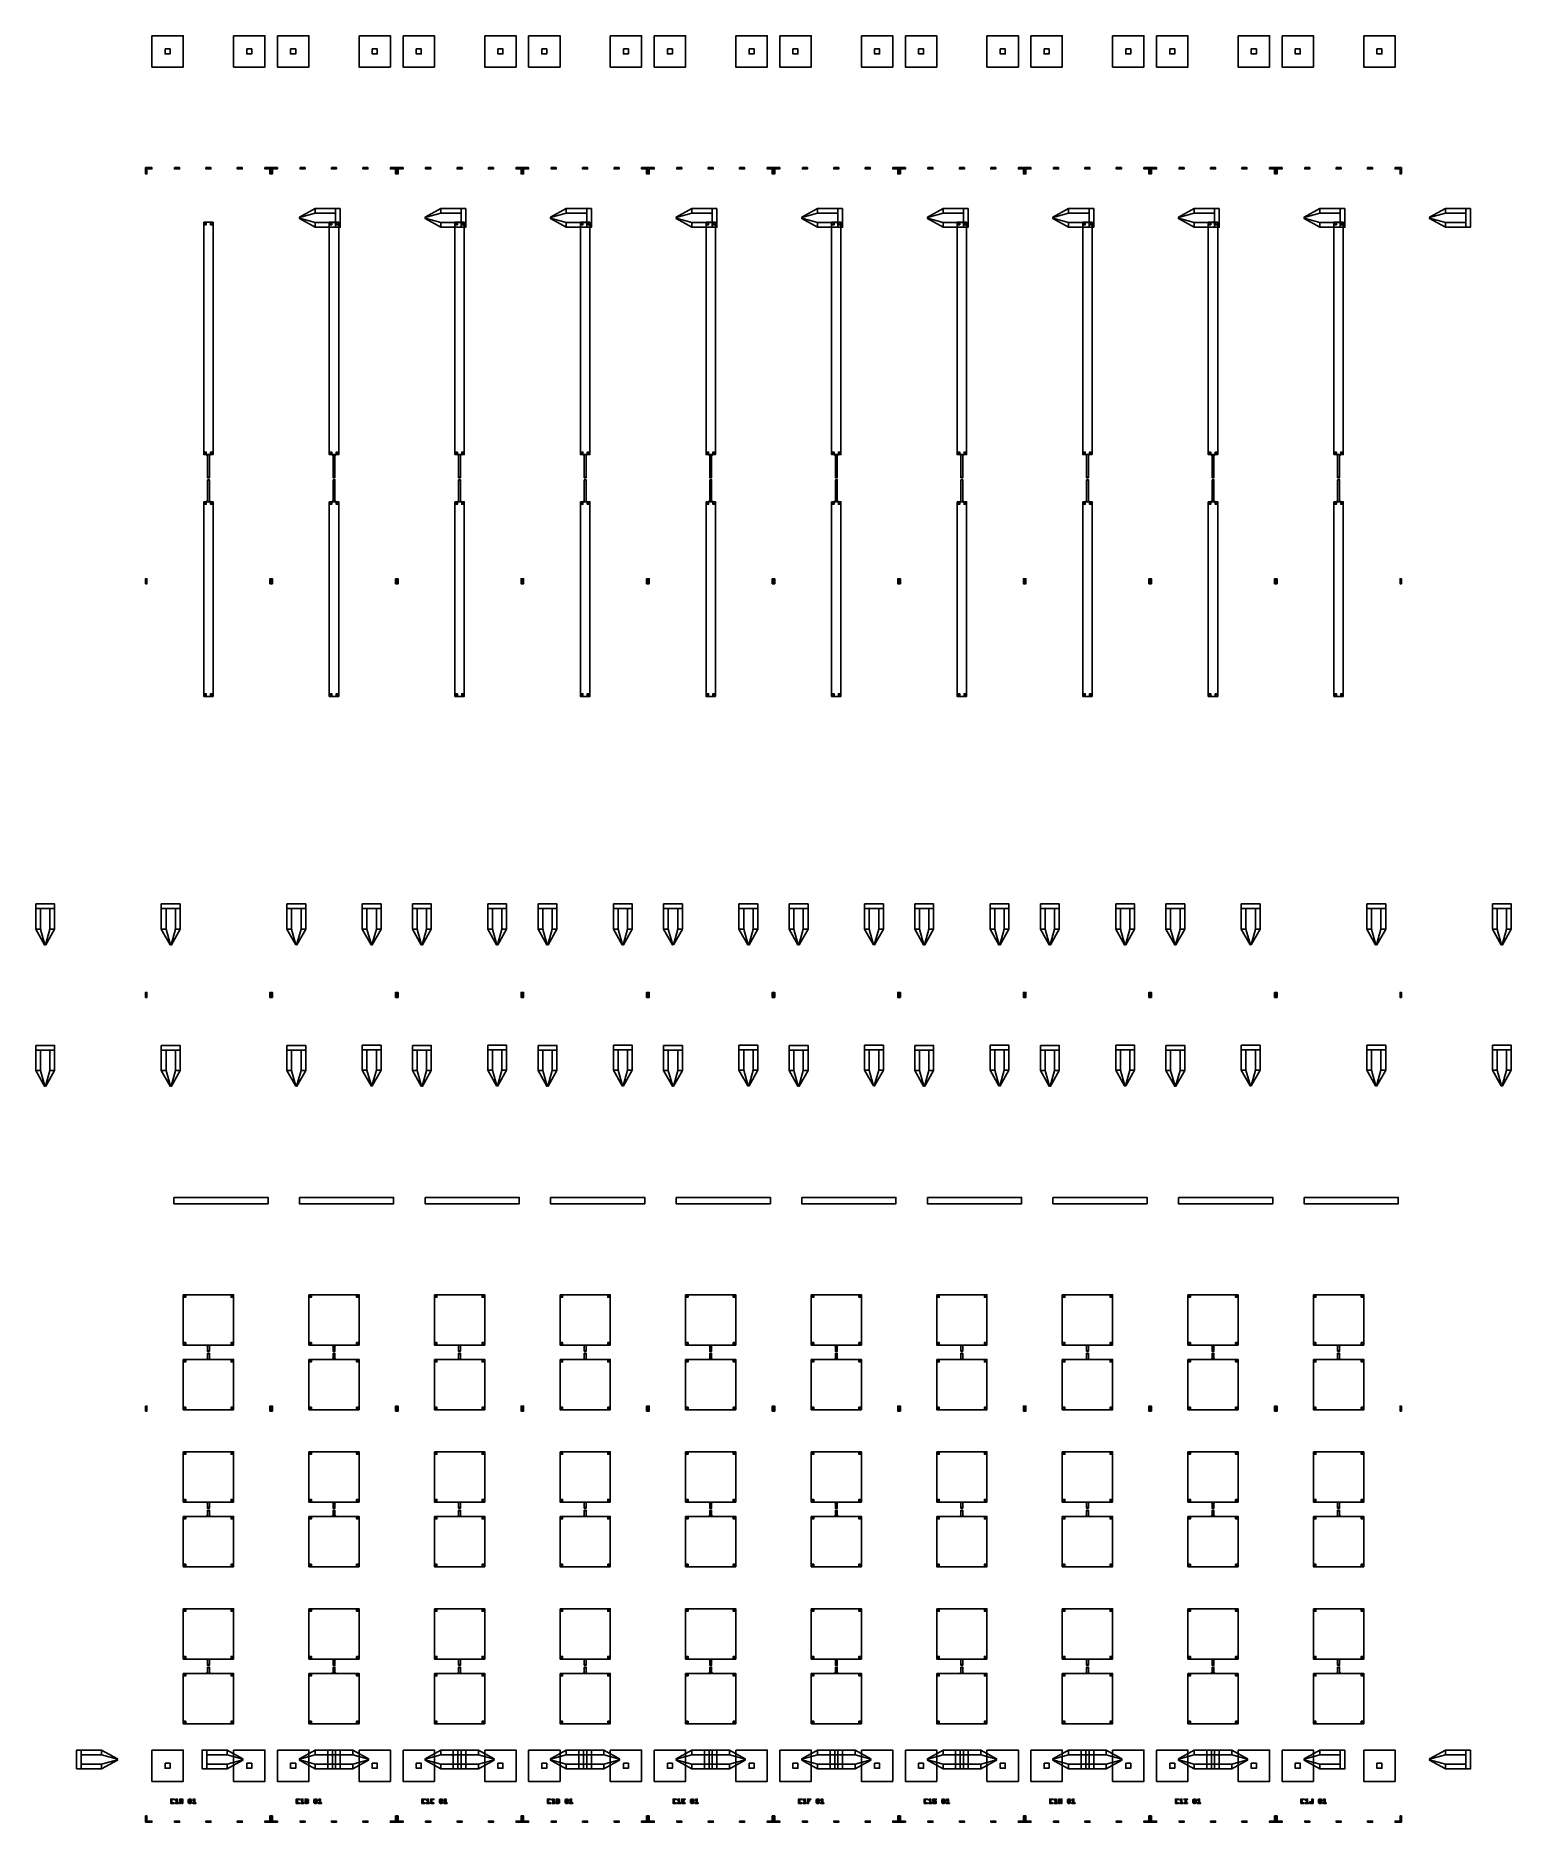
# Model space of a CAD drawing. Extents: x -19750 to 3750, y -13175 to 15275.
import ezdxf

# ---------------------------------------------------------------- set-up
doc = ezdxf.new("R2010")
doc.units = 0

# ---------------------------------------------------------------- blocks, each defined once
blk = doc.blocks.new('C1A')
for points in [[(-100, 28250), (-100, 27750), (400, 27750), (400, 28250), (-100, 28250)], [(1200, 28250), (1200, 27750), (1700, 27750), (1700, 28250), (1200, 28250)], [(110, 28040), (110, 27960), (190, 27960), (190, 28040), (110, 28040)], [(1410, 28040), (1410, 27960), (1490, 27960), (1490, 28040), (1410, 28040)], [(-200, 26150), (-100, 26150), (-100, 26130), (-180, 26130), (-180, 26050), (-200, 26050), (-200, 26150)], [(260, 26150), (340, 26150), (340, 26130), (260, 26130), (260, 26150)], [(760, 26150), (840, 26150), (840, 26130), (760, 26130), (760, 26150)], [(1260, 26150), (1340, 26150), (1340, 26130), (1260, 26130), (1260, 26150)], [(1800, 26150), (1700, 26150), (1700, 26130), (1780, 26130), (1780, 26050), (1800, 26050), (1800, 26150)], [(2500, 25425), (2250, 25355), (2250, 25360), (2500, 25500), (2500, 25425)], [(2500, 25425), (2250, 25355), (2250, 25360), (2500, 25500), (2500, 25425)], [(2500, 25275), (2250, 25345), (2250, 25340), (2500, 25200), (2500, 25275)], [(2500, 25275), (2250, 25345), (2250, 25340), (2500, 25200), (2500, 25275)], [(2825, 25425), (2500, 25425), (2500, 25500), (2825, 25500), (2825, 25425)], [(2825, 25425), (2500, 25425), (2500, 25500), (2825, 25500), (2825, 25425)], [(2900, 25500), (2825, 25500), (2825, 25200), (2900, 25200), (2900, 25500)], [(2900, 25500), (2825, 25500), (2825, 25200), (2900, 25200), (2900, 25500)], [(725, 25280), (725, 21580), (875, 21580), (875, 25280), (725, 25280)], [(725, 25280), (725, 25240), (765, 25240), (765, 25280), (725, 25280)], [(725, 25240), (730, 25260), (745, 25275), (765, 25280), (765, 25260), (755, 25257), (748, 25250), (745, 25240), (725, 25240)], [(745, 25240), (748, 25250), (755, 25257), (765, 25260), (765, 25240), (765, 25240), (765, 25240), (765, 25240), (745, 25240)], [(835, 25280), (835, 25240), (875, 25240), (875, 25280), (835, 25280)], [(875, 25240), (870, 25260), (855, 25275), (835, 25280), (835, 25260), (845, 25257), (852, 25250), (855, 25240), (875, 25240)], [(855, 25240), (852, 25250), (845, 25257), (835, 25260), (835, 25240), (835, 25240), (835, 25240), (835, 25240), (855, 25240)], [(2825, 25275), (2500, 25275), (2500, 25200), (2825, 25200), (2825, 25275)], [(2825, 25275), (2500, 25275), (2500, 25200), (2825, 25200), (2825, 25275)], [(765, 21580), (765, 21620), (725, 21620), (725, 21580), (765, 21580)], [(725, 21620), (730, 21600), (745, 21585), (765, 21580), (765, 21600), (755, 21603), (748, 21610), (745, 21620), (725, 21620)], [(745, 21620), (748, 21610), (755, 21603), (765, 21600), (765, 21620), (765, 21620), (765, 21620), (765, 21620), (745, 21620)], [(775, 21580), (775, 21570), (785, 21570), (785, 21580), (775, 21580)], [(785, 21570), (784, 21575), (780, 21579), (775, 21580), (775, 21575), (777, 21574), (779, 21572), (780, 21570), (785, 21570)], [(780, 21570), (779, 21572), (777, 21574), (775, 21575), (775, 21570), (775, 21570), (775, 21570), (775, 21570), (780, 21570)], [(785, 21580), (785, 21210), (815, 21210), (815, 21580), (785, 21580)], [(815, 21580), (815, 21570), (825, 21570), (825, 21580), (815, 21580)], [(815, 21570), (816, 21575), (820, 21579), (825, 21580), (825, 21575), (822, 21574), (821, 21572), (820, 21570), (815, 21570)], [(820, 21570), (821, 21572), (822, 21574), (825, 21575), (825, 21570), (825, 21570), (825, 21570), (825, 21570), (820, 21570)], [(875, 21580), (875, 21620), (835, 21620), (835, 21580), (875, 21580)], [(875, 21620), (870, 21600), (855, 21585), (835, 21580), (835, 21600), (845, 21603), (852, 21610), (855, 21620), (875, 21620)], [(855, 21620), (852, 21610), (845, 21603), (835, 21600), (835, 21620), (835, 21620), (835, 21620), (835, 21620), (855, 21620)], [(785, 21180), (785, 20830), (815, 20830), (815, 21180), (785, 21180)], [(807, 21215), (807, 21220), (792, 21220), (792, 21215), (807, 21215)], [(792, 21175), (792, 21170), (807, 21170), (807, 21175), (792, 21175)], [(802, 21210), (802, 21215), (797, 21215), (797, 21210), (802, 21210)], [(797, 21180), (797, 21175), (802, 21175), (802, 21180), (797, 21180)], [(725, 20830), (725, 17730), (875, 17730), (875, 20830), (725, 20830)], [(725, 20830), (725, 20790), (765, 20790), (765, 20830), (725, 20830)], [(725, 20790), (730, 20810), (745, 20825), (765, 20830), (765, 20810), (755, 20807), (748, 20800), (745, 20790), (725, 20790)], [(745, 20790), (748, 20800), (755, 20807), (765, 20810), (765, 20790), (765, 20790), (765, 20790), (765, 20790), (745, 20790)], [(785, 20830), (785, 20840), (775, 20840), (775, 20830), (785, 20830)], [(785, 20840), (784, 20835), (780, 20831), (775, 20830), (775, 20835), (777, 20836), (779, 20838), (780, 20840), (785, 20840)], [(780, 20840), (779, 20838), (777, 20836), (775, 20835), (775, 20840), (775, 20840), (775, 20840), (775, 20840), (780, 20840)], [(825, 20830), (825, 20840), (815, 20840), (815, 20830), (825, 20830)], [(815, 20840), (816, 20835), (820, 20831), (825, 20830), (825, 20835), (822, 20836), (821, 20838), (820, 20840), (815, 20840)], [(820, 20840), (821, 20838), (822, 20836), (825, 20835), (825, 20840), (825, 20840), (825, 20840), (825, 20840), (820, 20840)], [(835, 20830), (835, 20790), (875, 20790), (875, 20830), (835, 20830)], [(875, 20790), (870, 20810), (855, 20825), (835, 20830), (835, 20810), (845, 20807), (852, 20800), (855, 20790), (875, 20790)], [(855, 20790), (852, 20800), (845, 20807), (835, 20810), (835, 20790), (835, 20790), (835, 20790), (835, 20790), (855, 20790)], [(-200, 19522), (-200, 19602), (-180, 19602), (-180, 19522), (-200, 19522)], [(1800, 19522), (1800, 19602), (1780, 19602), (1780, 19522), (1800, 19522)], [(765, 17730), (765, 17770), (725, 17770), (725, 17730), (765, 17730)], [(725, 17770), (730, 17750), (745, 17735), (765, 17730), (765, 17750), (755, 17753), (748, 17760), (745, 17770), (725, 17770)], [(745, 17770), (748, 17760), (755, 17753), (765, 17750), (765, 17770), (765, 17770), (765, 17770), (765, 17770), (745, 17770)], [(875, 17730), (875, 17770), (835, 17770), (835, 17730), (875, 17730)], [(875, 17770), (870, 17750), (855, 17735), (835, 17730), (835, 17750), (845, 17753), (852, 17760), (855, 17770), (875, 17770)], [(855, 17770), (852, 17760), (845, 17753), (835, 17750), (835, 17770), (835, 17770), (835, 17770), (835, 17770), (855, 17770)], [(-1950, 14425), (-1950, 14350), (-1650, 14350), (-1650, 14425), (-1950, 14425)], [(-1950, 14425), (-1950, 14350), (-1650, 14350), (-1650, 14425), (-1950, 14425)], [(-1875, 14350), (-1875, 14025), (-1950, 14025), (-1950, 14350), (-1875, 14350)], [(-1875, 14350), (-1875, 14025), (-1950, 14025), (-1950, 14350), (-1875, 14350)], [(-1725, 14350), (-1725, 14025), (-1650, 14025), (-1650, 14350), (-1725, 14350)], [(-1725, 14350), (-1725, 14025), (-1650, 14025), (-1650, 14350), (-1725, 14350)], [(3250, 14425), (3250, 14350), (3550, 14350), (3550, 14425), (3250, 14425)], [(3250, 14425), (3250, 14350), (3550, 14350), (3550, 14425), (3250, 14425)], [(3325, 14350), (3325, 14025), (3250, 14025), (3250, 14350), (3325, 14350)], [(3325, 14350), (3325, 14025), (3250, 14025), (3250, 14350), (3325, 14350)], [(3475, 14350), (3475, 14025), (3550, 14025), (3550, 14350), (3475, 14350)], [(3475, 14350), (3475, 14025), (3550, 14025), (3550, 14350), (3475, 14350)], [(-1875, 14025), (-1805, 13775), (-1810, 13775), (-1950, 14025), (-1875, 14025)], [(-1875, 14025), (-1805, 13775), (-1810, 13775), (-1950, 14025), (-1875, 14025)], [(-1725, 14025), (-1795, 13775), (-1790, 13775), (-1650, 14025), (-1725, 14025)], [(-1725, 14025), (-1795, 13775), (-1790, 13775), (-1650, 14025), (-1725, 14025)], [(3325, 14025), (3395, 13775), (3390, 13775), (3250, 14025), (3325, 14025)], [(3325, 14025), (3395, 13775), (3390, 13775), (3250, 14025), (3325, 14025)], [(3475, 14025), (3405, 13775), (3410, 13775), (3550, 14025), (3475, 14025)], [(3475, 14025), (3405, 13775), (3410, 13775), (3550, 14025), (3475, 14025)], [(-200, 12935), (-200, 13015), (-180, 13015), (-180, 12935), (-200, 12935)], [(1800, 12935), (1800, 13015), (1780, 13015), (1780, 12935), (1800, 12935)], [(-1950, 12170), (-1950, 12095), (-1650, 12095), (-1650, 12170), (-1950, 12170)], [(-1950, 12170), (-1950, 12095), (-1650, 12095), (-1650, 12170), (-1950, 12170)], [(-1875, 12095), (-1875, 11770), (-1950, 11770), (-1950, 12095), (-1875, 12095)], [(-1875, 12095), (-1875, 11770), (-1950, 11770), (-1950, 12095), (-1875, 12095)], [(-1725, 12095), (-1725, 11770), (-1650, 11770), (-1650, 12095), (-1725, 12095)], [(-1725, 12095), (-1725, 11770), (-1650, 11770), (-1650, 12095), (-1725, 12095)], [(3250, 12175), (3250, 12100), (3550, 12100), (3550, 12175), (3250, 12175)], [(3250, 12175), (3250, 12100), (3550, 12100), (3550, 12175), (3250, 12175)], [(3325, 12100), (3325, 11775), (3250, 11775), (3250, 12100), (3325, 12100)], [(3325, 12100), (3325, 11775), (3250, 11775), (3250, 12100), (3325, 12100)], [(3475, 12100), (3475, 11775), (3550, 11775), (3550, 12100), (3475, 12100)], [(3475, 12100), (3475, 11775), (3550, 11775), (3550, 12100), (3475, 12100)], [(-1875, 11770), (-1805, 11520), (-1810, 11520), (-1950, 11770), (-1875, 11770)], [(-1875, 11770), (-1805, 11520), (-1810, 11520), (-1950, 11770), (-1875, 11770)], [(-1725, 11770), (-1795, 11520), (-1790, 11520), (-1650, 11770), (-1725, 11770)], [(-1725, 11770), (-1795, 11520), (-1790, 11520), (-1650, 11770), (-1725, 11770)], [(3325, 11775), (3395, 11525), (3390, 11525), (3250, 11775), (3325, 11775)], [(3325, 11775), (3395, 11525), (3390, 11525), (3250, 11775), (3325, 11775)], [(3475, 11775), (3405, 11525), (3410, 11525), (3550, 11775), (3475, 11775)], [(3475, 11775), (3405, 11525), (3410, 11525), (3550, 11775), (3475, 11775)], [(250, 9750), (250, 9650), (1750, 9650), (1750, 9750), (250, 9750)], [(400, 8200), (400, 7400), (1200, 7400), (1200, 8200), (400, 8200)], [(400, 8200), (400, 8160), (440, 8160), (440, 8200), (400, 8200)], [(400, 8160), (405, 8180), (420, 8195), (440, 8200), (440, 8180), (430, 8177), (423, 8170), (420, 8160), (400, 8160)], [(420, 8160), (423, 8170), (430, 8177), (440, 8180), (440, 8160), (440, 8160), (440, 8160), (440, 8160), (420, 8160)], [(1160, 8200), (1160, 8160), (1200, 8160), (1200, 8200), (1160, 8200)], [(1200, 8160), (1195, 8180), (1180, 8195), (1160, 8200), (1160, 8180), (1170, 8177), (1177, 8170), (1180, 8160), (1200, 8160)], [(1180, 8160), (1177, 8170), (1170, 8177), (1160, 8180), (1160, 8160), (1160, 8160), (1160, 8160), (1160, 8160), (1180, 8160)], [(440, 7400), (440, 7440), (400, 7440), (400, 7400), (440, 7400)], [(400, 7440), (405, 7420), (420, 7405), (440, 7400), (440, 7420), (430, 7423), (423, 7430), (420, 7440), (400, 7440)], [(420, 7440), (423, 7430), (430, 7423), (440, 7420), (440, 7440), (440, 7440), (440, 7440), (440, 7440), (420, 7440)], [(775, 7400), (775, 7390), (785, 7390), (785, 7400), (775, 7400)], [(785, 7390), (784, 7395), (780, 7399), (775, 7400), (775, 7395), (777, 7394), (779, 7392), (780, 7390), (785, 7390)], [(785, 7400), (785, 7300), (815, 7300), (815, 7400), (785, 7400)], [(815, 7400), (815, 7390), (825, 7390), (825, 7400), (815, 7400)], [(815, 7390), (816, 7395), (820, 7399), (825, 7400), (825, 7395), (822, 7394), (821, 7392), (820, 7390), (815, 7390)], [(1200, 7400), (1200, 7440), (1160, 7440), (1160, 7400), (1200, 7400)], [(1200, 7440), (1195, 7420), (1180, 7405), (1160, 7400), (1160, 7420), (1170, 7423), (1177, 7430), (1180, 7440), (1200, 7440)], [(1180, 7440), (1177, 7430), (1170, 7423), (1160, 7420), (1160, 7440), (1160, 7440), (1160, 7440), (1160, 7440), (1180, 7440)], [(400, 7170), (400, 6370), (1200, 6370), (1200, 7170), (400, 7170)], [(400, 7170), (400, 7130), (440, 7130), (440, 7170), (400, 7170)], [(400, 7130), (405, 7150), (420, 7165), (440, 7170), (440, 7150), (430, 7147), (423, 7140), (420, 7130), (400, 7130)], [(420, 7130), (423, 7140), (430, 7147), (440, 7150), (440, 7130), (440, 7130), (440, 7130), (440, 7130), (420, 7130)], [(780, 7390), (779, 7392), (777, 7394), (775, 7395), (775, 7390), (775, 7390), (775, 7390), (775, 7390), (780, 7390)], [(785, 7170), (785, 7180), (775, 7180), (775, 7170), (785, 7170)], [(785, 7180), (784, 7175), (780, 7171), (775, 7170), (775, 7175), (777, 7176), (779, 7178), (780, 7180), (785, 7180)], [(780, 7180), (779, 7178), (777, 7176), (775, 7175), (775, 7180), (775, 7180), (775, 7180), (775, 7180), (780, 7180)], [(785, 7270), (785, 7170), (815, 7170), (815, 7270), (785, 7270)], [(807, 7305), (807, 7310), (792, 7310), (792, 7305), (807, 7305)], [(792, 7265), (792, 7260), (807, 7260), (807, 7265), (792, 7265)], [(802, 7300), (802, 7305), (797, 7305), (797, 7300), (802, 7300)], [(797, 7270), (797, 7265), (802, 7265), (802, 7270), (797, 7270)], [(825, 7170), (825, 7180), (815, 7180), (815, 7170), (825, 7170)], [(815, 7180), (816, 7175), (820, 7171), (825, 7170), (825, 7175), (822, 7176), (821, 7178), (820, 7180), (815, 7180)], [(820, 7390), (821, 7392), (822, 7394), (825, 7395), (825, 7390), (825, 7390), (825, 7390), (825, 7390), (820, 7390)], [(820, 7180), (821, 7178), (822, 7176), (825, 7175), (825, 7180), (825, 7180), (825, 7180), (825, 7180), (820, 7180)], [(1160, 7170), (1160, 7130), (1200, 7130), (1200, 7170), (1160, 7170)], [(1200, 7130), (1195, 7150), (1180, 7165), (1160, 7170), (1160, 7150), (1170, 7147), (1177, 7140), (1180, 7130), (1200, 7130)], [(1180, 7130), (1177, 7140), (1170, 7147), (1160, 7150), (1160, 7130), (1160, 7130), (1160, 7130), (1160, 7130), (1180, 7130)], [(-200, 6348), (-200, 6428), (-180, 6428), (-180, 6348), (-200, 6348)], [(440, 6370), (440, 6410), (400, 6410), (400, 6370), (440, 6370)], [(400, 6410), (405, 6390), (420, 6375), (440, 6370), (440, 6390), (430, 6393), (423, 6400), (420, 6410), (400, 6410)], [(420, 6410), (423, 6400), (430, 6393), (440, 6390), (440, 6410), (440, 6410), (440, 6410), (440, 6410), (420, 6410)], [(1200, 6370), (1200, 6410), (1160, 6410), (1160, 6370), (1200, 6370)], [(1200, 6410), (1195, 6390), (1180, 6375), (1160, 6370), (1160, 6390), (1170, 6393), (1177, 6400), (1180, 6410), (1200, 6410)], [(1180, 6410), (1177, 6400), (1170, 6393), (1160, 6390), (1160, 6410), (1160, 6410), (1160, 6410), (1160, 6410), (1180, 6410)], [(1800, 6348), (1800, 6428), (1780, 6428), (1780, 6348), (1800, 6348)], [(400, 5700), (400, 4900), (1200, 4900), (1200, 5700), (400, 5700)], [(400, 5700), (400, 5660), (440, 5660), (440, 5700), (400, 5700)], [(400, 5660), (405, 5680), (420, 5695), (440, 5700), (440, 5680), (430, 5677), (423, 5670), (420, 5660), (400, 5660)], [(1160, 5700), (1160, 5660), (1200, 5660), (1200, 5700), (1160, 5700)], [(1200, 5660), (1195, 5680), (1180, 5695), (1160, 5700), (1160, 5680), (1170, 5677), (1177, 5670), (1180, 5660), (1200, 5660)], [(420, 5660), (423, 5670), (430, 5677), (440, 5680), (440, 5660), (440, 5660), (440, 5660), (440, 5660), (420, 5660)], [(1180, 5660), (1177, 5670), (1170, 5677), (1160, 5680), (1160, 5660), (1160, 5660), (1160, 5660), (1160, 5660), (1180, 5660)], [(440, 4900), (440, 4940), (400, 4940), (400, 4900), (440, 4900)], [(400, 4940), (405, 4920), (420, 4905), (440, 4900), (440, 4920), (430, 4923), (423, 4930), (420, 4940), (400, 4940)], [(420, 4940), (423, 4930), (430, 4923), (440, 4920), (440, 4940), (440, 4940), (440, 4940), (440, 4940), (420, 4940)], [(775, 4900), (775, 4890), (785, 4890), (785, 4900), (775, 4900)], [(785, 4890), (784, 4895), (780, 4899), (775, 4900), (775, 4895), (777, 4894), (779, 4892), (780, 4890), (785, 4890)], [(780, 4890), (779, 4892), (777, 4894), (775, 4895), (775, 4890), (775, 4890), (775, 4890), (775, 4890), (780, 4890)], [(785, 4900), (785, 4800), (815, 4800), (815, 4900), (785, 4900)], [(815, 4900), (815, 4890), (825, 4890), (825, 4900), (815, 4900)], [(815, 4890), (816, 4895), (820, 4899), (825, 4900), (825, 4895), (822, 4894), (821, 4892), (820, 4890), (815, 4890)], [(820, 4890), (821, 4892), (822, 4894), (825, 4895), (825, 4890), (825, 4890), (825, 4890), (825, 4890), (820, 4890)], [(1200, 4900), (1200, 4940), (1160, 4940), (1160, 4900), (1200, 4900)], [(1200, 4940), (1195, 4920), (1180, 4905), (1160, 4900), (1160, 4920), (1170, 4923), (1177, 4930), (1180, 4940), (1200, 4940)], [(1180, 4940), (1177, 4930), (1170, 4923), (1160, 4920), (1160, 4940), (1160, 4940), (1160, 4940), (1160, 4940), (1180, 4940)], [(400, 4670), (400, 3870), (1200, 3870), (1200, 4670), (400, 4670)], [(400, 4670), (400, 4630), (440, 4630), (440, 4670), (400, 4670)], [(400, 4630), (405, 4650), (420, 4665), (440, 4670), (440, 4650), (430, 4647), (423, 4640), (420, 4630), (400, 4630)], [(420, 4630), (423, 4640), (430, 4647), (440, 4650), (440, 4630), (440, 4630), (440, 4630), (440, 4630), (420, 4630)], [(785, 4670), (785, 4680), (775, 4680), (775, 4670), (785, 4670)], [(785, 4680), (784, 4675), (780, 4671), (775, 4670), (775, 4675), (777, 4676), (779, 4678), (780, 4680), (785, 4680)], [(780, 4680), (779, 4678), (777, 4676), (775, 4675), (775, 4680), (775, 4680), (775, 4680), (775, 4680), (780, 4680)], [(785, 4770), (785, 4670), (815, 4670), (815, 4770), (785, 4770)], [(807, 4805), (807, 4810), (792, 4810), (792, 4805), (807, 4805)], [(792, 4765), (792, 4760), (807, 4760), (807, 4765), (792, 4765)], [(802, 4800), (802, 4805), (797, 4805), (797, 4800), (802, 4800)], [(797, 4770), (797, 4765), (802, 4765), (802, 4770), (797, 4770)], [(825, 4670), (825, 4680), (815, 4680), (815, 4670), (825, 4670)], [(815, 4680), (816, 4675), (820, 4671), (825, 4670), (825, 4675), (822, 4676), (821, 4678), (820, 4680), (815, 4680)], [(820, 4680), (821, 4678), (822, 4676), (825, 4675), (825, 4680), (825, 4680), (825, 4680), (825, 4680), (820, 4680)], [(1160, 4670), (1160, 4630), (1200, 4630), (1200, 4670), (1160, 4670)], [(1200, 4630), (1195, 4650), (1180, 4665), (1160, 4670), (1160, 4650), (1170, 4647), (1177, 4640), (1180, 4630), (1200, 4630)], [(1180, 4630), (1177, 4640), (1170, 4647), (1160, 4650), (1160, 4630), (1160, 4630), (1160, 4630), (1160, 4630), (1180, 4630)], [(440, 3870), (440, 3910), (400, 3910), (400, 3870), (440, 3870)], [(400, 3910), (405, 3890), (420, 3875), (440, 3870), (440, 3890), (430, 3893), (423, 3900), (420, 3910), (400, 3910)], [(420, 3910), (423, 3900), (430, 3893), (440, 3890), (440, 3910), (440, 3910), (440, 3910), (440, 3910), (420, 3910)], [(1200, 3870), (1200, 3910), (1160, 3910), (1160, 3870), (1200, 3870)], [(1200, 3910), (1195, 3890), (1180, 3875), (1160, 3870), (1160, 3890), (1170, 3893), (1177, 3900), (1180, 3910), (1200, 3910)], [(1180, 3910), (1177, 3900), (1170, 3893), (1160, 3890), (1160, 3910), (1160, 3910), (1160, 3910), (1160, 3910), (1180, 3910)], [(400, 3200), (400, 2400), (1200, 2400), (1200, 3200), (400, 3200)], [(400, 3200), (400, 3160), (440, 3160), (440, 3200), (400, 3200)], [(400, 3160), (405, 3180), (420, 3195), (440, 3200), (440, 3180), (430, 3177), (423, 3170), (420, 3160), (400, 3160)], [(420, 3160), (423, 3170), (430, 3177), (440, 3180), (440, 3160), (440, 3160), (440, 3160), (440, 3160), (420, 3160)], [(1160, 3200), (1160, 3160), (1200, 3160), (1200, 3200), (1160, 3200)], [(1200, 3160), (1195, 3180), (1180, 3195), (1160, 3200), (1160, 3180), (1170, 3177), (1177, 3170), (1180, 3160), (1200, 3160)], [(1180, 3160), (1177, 3170), (1170, 3177), (1160, 3180), (1160, 3160), (1160, 3160), (1160, 3160), (1160, 3160), (1180, 3160)], [(440, 2400), (440, 2440), (400, 2440), (400, 2400), (440, 2400)], [(400, 2440), (405, 2420), (420, 2405), (440, 2400), (440, 2420), (430, 2423), (423, 2430), (420, 2440), (400, 2440)], [(420, 2440), (423, 2430), (430, 2423), (440, 2420), (440, 2440), (440, 2440), (440, 2440), (440, 2440), (420, 2440)], [(775, 2400), (775, 2390), (785, 2390), (785, 2400), (775, 2400)], [(785, 2390), (784, 2395), (780, 2399), (775, 2400), (775, 2395), (777, 2394), (779, 2392), (780, 2390), (785, 2390)], [(780, 2390), (779, 2392), (777, 2394), (775, 2395), (775, 2390), (775, 2390), (775, 2390), (775, 2390), (780, 2390)], [(785, 2400), (785, 2300), (815, 2300), (815, 2400), (785, 2400)], [(807, 2305), (807, 2310), (792, 2310), (792, 2305), (807, 2305)], [(802, 2300), (802, 2305), (797, 2305), (797, 2300), (802, 2300)], [(815, 2400), (815, 2390), (825, 2390), (825, 2400), (815, 2400)], [(815, 2390), (816, 2395), (820, 2399), (825, 2400), (825, 2395), (822, 2394), (821, 2392), (820, 2390), (815, 2390)], [(820, 2390), (821, 2392), (822, 2394), (825, 2395), (825, 2390), (825, 2390), (825, 2390), (825, 2390), (820, 2390)], [(1200, 2400), (1200, 2440), (1160, 2440), (1160, 2400), (1200, 2400)], [(1200, 2440), (1195, 2420), (1180, 2405), (1160, 2400), (1160, 2420), (1170, 2423), (1177, 2430), (1180, 2440), (1200, 2440)], [(1180, 2440), (1177, 2430), (1170, 2423), (1160, 2420), (1160, 2440), (1160, 2440), (1160, 2440), (1160, 2440), (1180, 2440)], [(400, 2170), (400, 1370), (1200, 1370), (1200, 2170), (400, 2170)], [(400, 2170), (400, 2130), (440, 2130), (440, 2170), (400, 2170)], [(400, 2130), (405, 2150), (420, 2165), (440, 2170), (440, 2150), (430, 2147), (423, 2140), (420, 2130), (400, 2130)], [(420, 2130), (423, 2140), (430, 2147), (440, 2150), (440, 2130), (440, 2130), (440, 2130), (440, 2130), (420, 2130)], [(785, 2170), (785, 2180), (775, 2180), (775, 2170), (785, 2170)], [(785, 2180), (784, 2175), (780, 2171), (775, 2170), (775, 2175), (777, 2176), (779, 2178), (780, 2180), (785, 2180)], [(780, 2180), (779, 2178), (777, 2176), (775, 2175), (775, 2180), (775, 2180), (775, 2180), (775, 2180), (780, 2180)], [(785, 2270), (785, 2170), (815, 2170), (815, 2270), (785, 2270)], [(792, 2265), (792, 2260), (807, 2260), (807, 2265), (792, 2265)], [(797, 2270), (797, 2265), (802, 2265), (802, 2270), (797, 2270)], [(825, 2170), (825, 2180), (815, 2180), (815, 2170), (825, 2170)], [(815, 2180), (816, 2175), (820, 2171), (825, 2170), (825, 2175), (822, 2176), (821, 2178), (820, 2180), (815, 2180)], [(820, 2180), (821, 2178), (822, 2176), (825, 2175), (825, 2180), (825, 2180), (825, 2180), (825, 2180), (820, 2180)], [(1160, 2170), (1160, 2130), (1200, 2130), (1200, 2170), (1160, 2170)], [(1200, 2130), (1195, 2150), (1180, 2165), (1160, 2170), (1160, 2150), (1170, 2147), (1177, 2140), (1180, 2130), (1200, 2130)], [(1180, 2130), (1177, 2140), (1170, 2147), (1160, 2150), (1160, 2130), (1160, 2130), (1160, 2130), (1160, 2130), (1180, 2130)], [(440, 1370), (440, 1410), (400, 1410), (400, 1370), (440, 1370)], [(400, 1410), (405, 1390), (420, 1375), (440, 1370), (440, 1390), (430, 1393), (423, 1400), (420, 1410), (400, 1410)], [(420, 1410), (423, 1400), (430, 1393), (440, 1390), (440, 1410), (440, 1410), (440, 1410), (440, 1410), (420, 1410)], [(1200, 1370), (1200, 1410), (1160, 1410), (1160, 1370), (1200, 1370)], [(1200, 1410), (1195, 1390), (1180, 1375), (1160, 1370), (1160, 1390), (1170, 1393), (1177, 1400), (1180, 1410), (1200, 1410)], [(1180, 1410), (1177, 1400), (1170, 1393), (1160, 1390), (1160, 1410), (1160, 1410), (1160, 1410), (1160, 1410), (1180, 1410)], [(-1300, 650), (-1225, 650), (-1225, 950), (-1300, 950), (-1300, 650)], [(-1300, 650), (-1225, 650), (-1225, 950), (-1300, 950), (-1300, 650)], [(-1225, 875), (-900, 875), (-900, 950), (-1225, 950), (-1225, 875)], [(-1225, 875), (-900, 875), (-900, 950), (-1225, 950), (-1225, 875)], [(-900, 875), (-650, 805), (-650, 810), (-900, 950), (-900, 875)], [(-900, 875), (-650, 805), (-650, 810), (-900, 950), (-900, 875)], [(-100, 950), (-100, 450), (400, 450), (400, 950), (-100, 950)], [(1200, 950), (1200, 450), (1700, 450), (1700, 950), (1200, 950)], [(2500, 875), (2250, 805), (2250, 810), (2500, 950), (2500, 875)], [(2500, 875), (2250, 805), (2250, 810), (2500, 950), (2500, 875)], [(2825, 875), (2500, 875), (2500, 950), (2825, 950), (2825, 875)], [(2825, 875), (2500, 875), (2500, 950), (2825, 950), (2825, 875)], [(2900, 950), (2825, 950), (2825, 650), (2900, 650), (2900, 950)], [(2900, 950), (2825, 950), (2825, 650), (2900, 650), (2900, 950)], [(-1225, 725), (-900, 725), (-900, 650), (-1225, 650), (-1225, 725)], [(-1225, 725), (-900, 725), (-900, 650), (-1225, 650), (-1225, 725)], [(-900, 725), (-650, 795), (-650, 790), (-900, 650), (-900, 725)], [(-900, 725), (-650, 795), (-650, 790), (-900, 650), (-900, 725)], [(110, 740), (110, 660), (190, 660), (190, 740), (110, 740)], [(1410, 740), (1410, 660), (1490, 660), (1490, 740), (1410, 740)], [(2500, 725), (2250, 795), (2250, 790), (2500, 650), (2500, 725)], [(2500, 725), (2250, 795), (2250, 790), (2500, 650), (2500, 725)], [(2825, 725), (2500, 725), (2500, 650), (2825, 650), (2825, 725)], [(2825, 725), (2500, 725), (2500, 650), (2825, 650), (2825, 725)], [(200, 100), (200, 170), (252, 170), (252, 161), (218, 161), (218, 109), (252, 109), (252, 100), (200, 100), (200, 100)], [(270, 100), (322, 100), (322, 109), (305, 109), (305, 170), (288, 170), (270, 161), (270, 152), (288, 152), (288, 109), (270, 109), (270, 100), (270, 100)], [(340, 100), (340, 170), (392, 170), (392, 100), (375, 100), (375, 161), (358, 161), (358, 100), (340, 100)], [(358, 135), (358, 144), (375, 144), (375, 135), (358, 135)], [(-200, -200), (-100, -200), (-100, -180), (-180, -180), (-180, -100), (-200, -100), (-200, -200)], [(260, -200), (340, -200), (340, -180), (260, -180), (260, -200)], [(760, -200), (840, -200), (840, -180), (760, -180), (760, -200)], [(1260, -200), (1340, -200), (1340, -180), (1260, -180), (1260, -200)], [(1800, -200), (1700, -200), (1700, -180), (1780, -180), (1780, -100), (1800, -100), (1800, -200)]]:
    blk.add_lwpolyline(points)
blk = doc.blocks.new('C1B')
for points in [[(-100, 28250), (-100, 27750), (400, 27750), (400, 28250), (-100, 28250)], [(1200, 28250), (1200, 27750), (1700, 27750), (1700, 28250), (1200, 28250)], [(110, 28040), (110, 27960), (190, 27960), (190, 28040), (110, 28040)], [(1410, 28040), (1410, 27960), (1490, 27960), (1490, 28040), (1410, 28040)], [(-200, 26150), (-100, 26150), (-100, 26130), (-180, 26130), (-180, 26050), (-200, 26050), (-200, 26150)], [(260, 26150), (340, 26150), (340, 26130), (260, 26130), (260, 26150)], [(760, 26150), (840, 26150), (840, 26130), (760, 26130), (760, 26150)], [(1260, 26150), (1340, 26150), (1340, 26130), (1260, 26130), (1260, 26150)], [(1800, 26150), (1700, 26150), (1700, 26130), (1780, 26130), (1780, 26050), (1800, 26050), (1800, 26150)], [(2500, 25425), (2250, 25355), (2250, 25360), (2500, 25500), (2500, 25425)], [(2500, 25425), (2250, 25355), (2250, 25360), (2500, 25500), (2500, 25425)], [(2500, 25275), (2250, 25345), (2250, 25340), (2500, 25200), (2500, 25275)], [(2500, 25275), (2250, 25345), (2250, 25340), (2500, 25200), (2500, 25275)], [(2825, 25425), (2500, 25425), (2500, 25500), (2825, 25500), (2825, 25425)], [(2825, 25425), (2500, 25425), (2500, 25500), (2825, 25500), (2825, 25425)], [(2900, 25500), (2825, 25500), (2825, 25200), (2900, 25200), (2900, 25500)], [(2900, 25500), (2825, 25500), (2825, 25200), (2900, 25200), (2900, 25500)], [(725, 25280), (725, 21580), (875, 21580), (875, 25280), (725, 25280)], [(725, 25280), (725, 25240), (765, 25240), (765, 25280), (725, 25280)], [(725, 25240), (730, 25260), (745, 25275), (765, 25280), (765, 25260), (755, 25257), (748, 25250), (745, 25240), (725, 25240)], [(745, 25240), (748, 25250), (755, 25257), (765, 25260), (765, 25240), (765, 25240), (765, 25240), (765, 25240), (745, 25240)], [(835, 25280), (835, 25240), (875, 25240), (875, 25280), (835, 25280)], [(875, 25240), (870, 25260), (855, 25275), (835, 25280), (835, 25260), (845, 25257), (852, 25250), (855, 25240), (875, 25240)], [(855, 25240), (852, 25250), (845, 25257), (835, 25260), (835, 25240), (835, 25240), (835, 25240), (835, 25240), (855, 25240)], [(2825, 25275), (2500, 25275), (2500, 25200), (2825, 25200), (2825, 25275)], [(2825, 25275), (2500, 25275), (2500, 25200), (2825, 25200), (2825, 25275)], [(765, 21580), (765, 21620), (725, 21620), (725, 21580), (765, 21580)], [(725, 21620), (730, 21600), (745, 21585), (765, 21580), (765, 21600), (755, 21603), (748, 21610), (745, 21620), (725, 21620)], [(745, 21620), (748, 21610), (755, 21603), (765, 21600), (765, 21620), (765, 21620), (765, 21620), (765, 21620), (745, 21620)], [(775, 21580), (775, 21570), (785, 21570), (785, 21580), (775, 21580)], [(785, 21570), (784, 21575), (780, 21579), (775, 21580), (775, 21575), (777, 21574), (779, 21572), (780, 21570), (785, 21570)], [(780, 21570), (779, 21572), (777, 21574), (775, 21575), (775, 21570), (775, 21570), (775, 21570), (775, 21570), (780, 21570)], [(785, 21580), (785, 21210), (815, 21210), (815, 21580), (785, 21580)], [(815, 21580), (815, 21570), (825, 21570), (825, 21580), (815, 21580)], [(815, 21570), (816, 21575), (820, 21579), (825, 21580), (825, 21575), (822, 21574), (821, 21572), (820, 21570), (815, 21570)], [(820, 21570), (821, 21572), (822, 21574), (825, 21575), (825, 21570), (825, 21570), (825, 21570), (825, 21570), (820, 21570)], [(875, 21580), (875, 21620), (835, 21620), (835, 21580), (875, 21580)], [(875, 21620), (870, 21600), (855, 21585), (835, 21580), (835, 21600), (845, 21603), (852, 21610), (855, 21620), (875, 21620)], [(855, 21620), (852, 21610), (845, 21603), (835, 21600), (835, 21620), (835, 21620), (835, 21620), (835, 21620), (855, 21620)], [(785, 21180), (785, 20830), (815, 20830), (815, 21180), (785, 21180)], [(807, 21215), (807, 21220), (792, 21220), (792, 21215), (807, 21215)], [(792, 21175), (792, 21170), (807, 21170), (807, 21175), (792, 21175)], [(802, 21210), (802, 21215), (797, 21215), (797, 21210), (802, 21210)], [(797, 21180), (797, 21175), (802, 21175), (802, 21180), (797, 21180)], [(725, 20830), (725, 17730), (875, 17730), (875, 20830), (725, 20830)], [(725, 20830), (725, 20790), (765, 20790), (765, 20830), (725, 20830)], [(725, 20790), (730, 20810), (745, 20825), (765, 20830), (765, 20810), (755, 20807), (748, 20800), (745, 20790), (725, 20790)], [(745, 20790), (748, 20800), (755, 20807), (765, 20810), (765, 20790), (765, 20790), (765, 20790), (765, 20790), (745, 20790)], [(785, 20830), (785, 20840), (775, 20840), (775, 20830), (785, 20830)], [(785, 20840), (784, 20835), (780, 20831), (775, 20830), (775, 20835), (777, 20836), (779, 20838), (780, 20840), (785, 20840)], [(780, 20840), (779, 20838), (777, 20836), (775, 20835), (775, 20840), (775, 20840), (775, 20840), (775, 20840), (780, 20840)], [(825, 20830), (825, 20840), (815, 20840), (815, 20830), (825, 20830)], [(815, 20840), (816, 20835), (820, 20831), (825, 20830), (825, 20835), (822, 20836), (821, 20838), (820, 20840), (815, 20840)], [(820, 20840), (821, 20838), (822, 20836), (825, 20835), (825, 20840), (825, 20840), (825, 20840), (825, 20840), (820, 20840)], [(835, 20830), (835, 20790), (875, 20790), (875, 20830), (835, 20830)], [(875, 20790), (870, 20810), (855, 20825), (835, 20830), (835, 20810), (845, 20807), (852, 20800), (855, 20790), (875, 20790)], [(855, 20790), (852, 20800), (845, 20807), (835, 20810), (835, 20790), (835, 20790), (835, 20790), (835, 20790), (855, 20790)], [(-200, 19522), (-200, 19602), (-180, 19602), (-180, 19522), (-200, 19522)], [(1800, 19522), (1800, 19602), (1780, 19602), (1780, 19522), (1800, 19522)], [(765, 17730), (765, 17770), (725, 17770), (725, 17730), (765, 17730)], [(725, 17770), (730, 17750), (745, 17735), (765, 17730), (765, 17750), (755, 17753), (748, 17760), (745, 17770), (725, 17770)], [(745, 17770), (748, 17760), (755, 17753), (765, 17750), (765, 17770), (765, 17770), (765, 17770), (765, 17770), (745, 17770)], [(875, 17730), (875, 17770), (835, 17770), (835, 17730), (875, 17730)], [(875, 17770), (870, 17750), (855, 17735), (835, 17730), (835, 17750), (845, 17753), (852, 17760), (855, 17770), (875, 17770)], [(855, 17770), (852, 17760), (845, 17753), (835, 17750), (835, 17770), (835, 17770), (835, 17770), (835, 17770), (855, 17770)], [(-1950, 14425), (-1950, 14350), (-1650, 14350), (-1650, 14425), (-1950, 14425)], [(-1950, 14425), (-1950, 14350), (-1650, 14350), (-1650, 14425), (-1950, 14425)], [(-1875, 14350), (-1875, 14025), (-1950, 14025), (-1950, 14350), (-1875, 14350)], [(-1875, 14350), (-1875, 14025), (-1950, 14025), (-1950, 14350), (-1875, 14350)], [(-1725, 14350), (-1725, 14025), (-1650, 14025), (-1650, 14350), (-1725, 14350)], [(-1725, 14350), (-1725, 14025), (-1650, 14025), (-1650, 14350), (-1725, 14350)], [(3250, 14425), (3250, 14350), (3550, 14350), (3550, 14425), (3250, 14425)], [(3250, 14425), (3250, 14350), (3550, 14350), (3550, 14425), (3250, 14425)], [(3325, 14350), (3325, 14025), (3250, 14025), (3250, 14350), (3325, 14350)], [(3325, 14350), (3325, 14025), (3250, 14025), (3250, 14350), (3325, 14350)], [(3475, 14350), (3475, 14025), (3550, 14025), (3550, 14350), (3475, 14350)], [(3475, 14350), (3475, 14025), (3550, 14025), (3550, 14350), (3475, 14350)], [(-1875, 14025), (-1805, 13775), (-1810, 13775), (-1950, 14025), (-1875, 14025)], [(-1875, 14025), (-1805, 13775), (-1810, 13775), (-1950, 14025), (-1875, 14025)], [(-1725, 14025), (-1795, 13775), (-1790, 13775), (-1650, 14025), (-1725, 14025)], [(-1725, 14025), (-1795, 13775), (-1790, 13775), (-1650, 14025), (-1725, 14025)], [(3325, 14025), (3395, 13775), (3390, 13775), (3250, 14025), (3325, 14025)], [(3325, 14025), (3395, 13775), (3390, 13775), (3250, 14025), (3325, 14025)], [(3475, 14025), (3405, 13775), (3410, 13775), (3550, 14025), (3475, 14025)], [(3475, 14025), (3405, 13775), (3410, 13775), (3550, 14025), (3475, 14025)], [(-200, 12935), (-200, 13015), (-180, 13015), (-180, 12935), (-200, 12935)], [(1800, 12935), (1800, 13015), (1780, 13015), (1780, 12935), (1800, 12935)], [(-1950, 12170), (-1950, 12095), (-1650, 12095), (-1650, 12170), (-1950, 12170)], [(-1950, 12170), (-1950, 12095), (-1650, 12095), (-1650, 12170), (-1950, 12170)], [(-1875, 12095), (-1875, 11770), (-1950, 11770), (-1950, 12095), (-1875, 12095)], [(-1875, 12095), (-1875, 11770), (-1950, 11770), (-1950, 12095), (-1875, 12095)], [(-1725, 12095), (-1725, 11770), (-1650, 11770), (-1650, 12095), (-1725, 12095)], [(-1725, 12095), (-1725, 11770), (-1650, 11770), (-1650, 12095), (-1725, 12095)], [(3250, 12175), (3250, 12100), (3550, 12100), (3550, 12175), (3250, 12175)], [(3250, 12175), (3250, 12100), (3550, 12100), (3550, 12175), (3250, 12175)], [(3325, 12100), (3325, 11775), (3250, 11775), (3250, 12100), (3325, 12100)], [(3325, 12100), (3325, 11775), (3250, 11775), (3250, 12100), (3325, 12100)], [(3475, 12100), (3475, 11775), (3550, 11775), (3550, 12100), (3475, 12100)], [(3475, 12100), (3475, 11775), (3550, 11775), (3550, 12100), (3475, 12100)], [(-1875, 11770), (-1805, 11520), (-1810, 11520), (-1950, 11770), (-1875, 11770)], [(-1875, 11770), (-1805, 11520), (-1810, 11520), (-1950, 11770), (-1875, 11770)], [(-1725, 11770), (-1795, 11520), (-1790, 11520), (-1650, 11770), (-1725, 11770)], [(-1725, 11770), (-1795, 11520), (-1790, 11520), (-1650, 11770), (-1725, 11770)], [(3325, 11775), (3395, 11525), (3390, 11525), (3250, 11775), (3325, 11775)], [(3325, 11775), (3395, 11525), (3390, 11525), (3250, 11775), (3325, 11775)], [(3475, 11775), (3405, 11525), (3410, 11525), (3550, 11775), (3475, 11775)], [(3475, 11775), (3405, 11525), (3410, 11525), (3550, 11775), (3475, 11775)], [(250, 9750), (250, 9650), (1750, 9650), (1750, 9750), (250, 9750)], [(400, 8200), (400, 7400), (1200, 7400), (1200, 8200), (400, 8200)], [(400, 8200), (400, 8160), (440, 8160), (440, 8200), (400, 8200)], [(400, 8160), (405, 8180), (420, 8195), (440, 8200), (440, 8180), (430, 8177), (423, 8170), (420, 8160), (400, 8160)], [(420, 8160), (423, 8170), (430, 8177), (440, 8180), (440, 8160), (440, 8160), (440, 8160), (440, 8160), (420, 8160)], [(1160, 8200), (1160, 8160), (1200, 8160), (1200, 8200), (1160, 8200)], [(1200, 8160), (1195, 8180), (1180, 8195), (1160, 8200), (1160, 8180), (1170, 8177), (1177, 8170), (1180, 8160), (1200, 8160)], [(1180, 8160), (1177, 8170), (1170, 8177), (1160, 8180), (1160, 8160), (1160, 8160), (1160, 8160), (1160, 8160), (1180, 8160)], [(440, 7400), (440, 7440), (400, 7440), (400, 7400), (440, 7400)], [(400, 7440), (405, 7420), (420, 7405), (440, 7400), (440, 7420), (430, 7423), (423, 7430), (420, 7440), (400, 7440)], [(420, 7440), (423, 7430), (430, 7423), (440, 7420), (440, 7440), (440, 7440), (440, 7440), (440, 7440), (420, 7440)], [(775, 7400), (775, 7390), (785, 7390), (785, 7400), (775, 7400)], [(785, 7390), (784, 7395), (780, 7399), (775, 7400), (775, 7395), (777, 7394), (779, 7392), (780, 7390), (785, 7390)], [(785, 7400), (785, 7300), (815, 7300), (815, 7400), (785, 7400)], [(815, 7400), (815, 7390), (825, 7390), (825, 7400), (815, 7400)], [(815, 7390), (816, 7395), (820, 7399), (825, 7400), (825, 7395), (822, 7394), (821, 7392), (820, 7390), (815, 7390)], [(1200, 7400), (1200, 7440), (1160, 7440), (1160, 7400), (1200, 7400)], [(1200, 7440), (1195, 7420), (1180, 7405), (1160, 7400), (1160, 7420), (1170, 7423), (1177, 7430), (1180, 7440), (1200, 7440)], [(1180, 7440), (1177, 7430), (1170, 7423), (1160, 7420), (1160, 7440), (1160, 7440), (1160, 7440), (1160, 7440), (1180, 7440)], [(400, 7170), (400, 6370), (1200, 6370), (1200, 7170), (400, 7170)], [(400, 7170), (400, 7130), (440, 7130), (440, 7170), (400, 7170)], [(400, 7130), (405, 7150), (420, 7165), (440, 7170), (440, 7150), (430, 7147), (423, 7140), (420, 7130), (400, 7130)], [(420, 7130), (423, 7140), (430, 7147), (440, 7150), (440, 7130), (440, 7130), (440, 7130), (440, 7130), (420, 7130)], [(780, 7390), (779, 7392), (777, 7394), (775, 7395), (775, 7390), (775, 7390), (775, 7390), (775, 7390), (780, 7390)], [(785, 7170), (785, 7180), (775, 7180), (775, 7170), (785, 7170)], [(785, 7180), (784, 7175), (780, 7171), (775, 7170), (775, 7175), (777, 7176), (779, 7178), (780, 7180), (785, 7180)], [(780, 7180), (779, 7178), (777, 7176), (775, 7175), (775, 7180), (775, 7180), (775, 7180), (775, 7180), (780, 7180)], [(785, 7270), (785, 7170), (815, 7170), (815, 7270), (785, 7270)], [(807, 7305), (807, 7310), (792, 7310), (792, 7305), (807, 7305)], [(792, 7265), (792, 7260), (807, 7260), (807, 7265), (792, 7265)], [(802, 7300), (802, 7305), (797, 7305), (797, 7300), (802, 7300)], [(797, 7270), (797, 7265), (802, 7265), (802, 7270), (797, 7270)], [(825, 7170), (825, 7180), (815, 7180), (815, 7170), (825, 7170)], [(815, 7180), (816, 7175), (820, 7171), (825, 7170), (825, 7175), (822, 7176), (821, 7178), (820, 7180), (815, 7180)], [(820, 7390), (821, 7392), (822, 7394), (825, 7395), (825, 7390), (825, 7390), (825, 7390), (825, 7390), (820, 7390)], [(820, 7180), (821, 7178), (822, 7176), (825, 7175), (825, 7180), (825, 7180), (825, 7180), (825, 7180), (820, 7180)], [(1160, 7170), (1160, 7130), (1200, 7130), (1200, 7170), (1160, 7170)], [(1200, 7130), (1195, 7150), (1180, 7165), (1160, 7170), (1160, 7150), (1170, 7147), (1177, 7140), (1180, 7130), (1200, 7130)], [(1180, 7130), (1177, 7140), (1170, 7147), (1160, 7150), (1160, 7130), (1160, 7130), (1160, 7130), (1160, 7130), (1180, 7130)], [(-200, 6348), (-200, 6428), (-180, 6428), (-180, 6348), (-200, 6348)], [(440, 6370), (440, 6410), (400, 6410), (400, 6370), (440, 6370)], [(400, 6410), (405, 6390), (420, 6375), (440, 6370), (440, 6390), (430, 6393), (423, 6400), (420, 6410), (400, 6410)], [(420, 6410), (423, 6400), (430, 6393), (440, 6390), (440, 6410), (440, 6410), (440, 6410), (440, 6410), (420, 6410)], [(1200, 6370), (1200, 6410), (1160, 6410), (1160, 6370), (1200, 6370)], [(1200, 6410), (1195, 6390), (1180, 6375), (1160, 6370), (1160, 6390), (1170, 6393), (1177, 6400), (1180, 6410), (1200, 6410)], [(1180, 6410), (1177, 6400), (1170, 6393), (1160, 6390), (1160, 6410), (1160, 6410), (1160, 6410), (1160, 6410), (1180, 6410)], [(1800, 6348), (1800, 6428), (1780, 6428), (1780, 6348), (1800, 6348)], [(400, 5700), (400, 4900), (1200, 4900), (1200, 5700), (400, 5700)], [(400, 5700), (400, 5660), (440, 5660), (440, 5700), (400, 5700)], [(400, 5660), (405, 5680), (420, 5695), (440, 5700), (440, 5680), (430, 5677), (423, 5670), (420, 5660), (400, 5660)], [(1160, 5700), (1160, 5660), (1200, 5660), (1200, 5700), (1160, 5700)], [(1200, 5660), (1195, 5680), (1180, 5695), (1160, 5700), (1160, 5680), (1170, 5677), (1177, 5670), (1180, 5660), (1200, 5660)], [(420, 5660), (423, 5670), (430, 5677), (440, 5680), (440, 5660), (440, 5660), (440, 5660), (440, 5660), (420, 5660)], [(1180, 5660), (1177, 5670), (1170, 5677), (1160, 5680), (1160, 5660), (1160, 5660), (1160, 5660), (1160, 5660), (1180, 5660)], [(440, 4900), (440, 4940), (400, 4940), (400, 4900), (440, 4900)], [(400, 4940), (405, 4920), (420, 4905), (440, 4900), (440, 4920), (430, 4923), (423, 4930), (420, 4940), (400, 4940)], [(420, 4940), (423, 4930), (430, 4923), (440, 4920), (440, 4940), (440, 4940), (440, 4940), (440, 4940), (420, 4940)], [(775, 4900), (775, 4890), (785, 4890), (785, 4900), (775, 4900)], [(785, 4890), (784, 4895), (780, 4899), (775, 4900), (775, 4895), (777, 4894), (779, 4892), (780, 4890), (785, 4890)], [(780, 4890), (779, 4892), (777, 4894), (775, 4895), (775, 4890), (775, 4890), (775, 4890), (775, 4890), (780, 4890)], [(785, 4900), (785, 4800), (815, 4800), (815, 4900), (785, 4900)], [(815, 4900), (815, 4890), (825, 4890), (825, 4900), (815, 4900)], [(815, 4890), (816, 4895), (820, 4899), (825, 4900), (825, 4895), (822, 4894), (821, 4892), (820, 4890), (815, 4890)], [(820, 4890), (821, 4892), (822, 4894), (825, 4895), (825, 4890), (825, 4890), (825, 4890), (825, 4890), (820, 4890)], [(1200, 4900), (1200, 4940), (1160, 4940), (1160, 4900), (1200, 4900)], [(1200, 4940), (1195, 4920), (1180, 4905), (1160, 4900), (1160, 4920), (1170, 4923), (1177, 4930), (1180, 4940), (1200, 4940)], [(1180, 4940), (1177, 4930), (1170, 4923), (1160, 4920), (1160, 4940), (1160, 4940), (1160, 4940), (1160, 4940), (1180, 4940)], [(400, 4670), (400, 3870), (1200, 3870), (1200, 4670), (400, 4670)], [(400, 4670), (400, 4630), (440, 4630), (440, 4670), (400, 4670)], [(400, 4630), (405, 4650), (420, 4665), (440, 4670), (440, 4650), (430, 4647), (423, 4640), (420, 4630), (400, 4630)], [(420, 4630), (423, 4640), (430, 4647), (440, 4650), (440, 4630), (440, 4630), (440, 4630), (440, 4630), (420, 4630)], [(785, 4670), (785, 4680), (775, 4680), (775, 4670), (785, 4670)], [(785, 4680), (784, 4675), (780, 4671), (775, 4670), (775, 4675), (777, 4676), (779, 4678), (780, 4680), (785, 4680)], [(780, 4680), (779, 4678), (777, 4676), (775, 4675), (775, 4680), (775, 4680), (775, 4680), (775, 4680), (780, 4680)], [(785, 4770), (785, 4670), (815, 4670), (815, 4770), (785, 4770)], [(807, 4805), (807, 4810), (792, 4810), (792, 4805), (807, 4805)], [(792, 4765), (792, 4760), (807, 4760), (807, 4765), (792, 4765)], [(802, 4800), (802, 4805), (797, 4805), (797, 4800), (802, 4800)], [(797, 4770), (797, 4765), (802, 4765), (802, 4770), (797, 4770)], [(825, 4670), (825, 4680), (815, 4680), (815, 4670), (825, 4670)], [(815, 4680), (816, 4675), (820, 4671), (825, 4670), (825, 4675), (822, 4676), (821, 4678), (820, 4680), (815, 4680)], [(820, 4680), (821, 4678), (822, 4676), (825, 4675), (825, 4680), (825, 4680), (825, 4680), (825, 4680), (820, 4680)], [(1160, 4670), (1160, 4630), (1200, 4630), (1200, 4670), (1160, 4670)], [(1200, 4630), (1195, 4650), (1180, 4665), (1160, 4670), (1160, 4650), (1170, 4647), (1177, 4640), (1180, 4630), (1200, 4630)], [(1180, 4630), (1177, 4640), (1170, 4647), (1160, 4650), (1160, 4630), (1160, 4630), (1160, 4630), (1160, 4630), (1180, 4630)], [(440, 3870), (440, 3910), (400, 3910), (400, 3870), (440, 3870)], [(400, 3910), (405, 3890), (420, 3875), (440, 3870), (440, 3890), (430, 3893), (423, 3900), (420, 3910), (400, 3910)], [(420, 3910), (423, 3900), (430, 3893), (440, 3890), (440, 3910), (440, 3910), (440, 3910), (440, 3910), (420, 3910)], [(1200, 3870), (1200, 3910), (1160, 3910), (1160, 3870), (1200, 3870)], [(1200, 3910), (1195, 3890), (1180, 3875), (1160, 3870), (1160, 3890), (1170, 3893), (1177, 3900), (1180, 3910), (1200, 3910)], [(1180, 3910), (1177, 3900), (1170, 3893), (1160, 3890), (1160, 3910), (1160, 3910), (1160, 3910), (1160, 3910), (1180, 3910)], [(400, 3200), (400, 2400), (1200, 2400), (1200, 3200), (400, 3200)], [(400, 3200), (400, 3160), (440, 3160), (440, 3200), (400, 3200)], [(400, 3160), (405, 3180), (420, 3195), (440, 3200), (440, 3180), (430, 3177), (423, 3170), (420, 3160), (400, 3160)], [(420, 3160), (423, 3170), (430, 3177), (440, 3180), (440, 3160), (440, 3160), (440, 3160), (440, 3160), (420, 3160)], [(1160, 3200), (1160, 3160), (1200, 3160), (1200, 3200), (1160, 3200)], [(1200, 3160), (1195, 3180), (1180, 3195), (1160, 3200), (1160, 3180), (1170, 3177), (1177, 3170), (1180, 3160), (1200, 3160)], [(1180, 3160), (1177, 3170), (1170, 3177), (1160, 3180), (1160, 3160), (1160, 3160), (1160, 3160), (1160, 3160), (1180, 3160)], [(440, 2400), (440, 2440), (400, 2440), (400, 2400), (440, 2400)], [(400, 2440), (405, 2420), (420, 2405), (440, 2400), (440, 2420), (430, 2423), (423, 2430), (420, 2440), (400, 2440)], [(420, 2440), (423, 2430), (430, 2423), (440, 2420), (440, 2440), (440, 2440), (440, 2440), (440, 2440), (420, 2440)], [(775, 2400), (775, 2390), (785, 2390), (785, 2400), (775, 2400)], [(785, 2390), (784, 2395), (780, 2399), (775, 2400), (775, 2395), (777, 2394), (779, 2392), (780, 2390), (785, 2390)], [(780, 2390), (779, 2392), (777, 2394), (775, 2395), (775, 2390), (775, 2390), (775, 2390), (775, 2390), (780, 2390)], [(785, 2400), (785, 2300), (815, 2300), (815, 2400), (785, 2400)], [(807, 2305), (807, 2310), (792, 2310), (792, 2305), (807, 2305)], [(802, 2300), (802, 2305), (797, 2305), (797, 2300), (802, 2300)], [(815, 2400), (815, 2390), (825, 2390), (825, 2400), (815, 2400)], [(815, 2390), (816, 2395), (820, 2399), (825, 2400), (825, 2395), (822, 2394), (821, 2392), (820, 2390), (815, 2390)], [(820, 2390), (821, 2392), (822, 2394), (825, 2395), (825, 2390), (825, 2390), (825, 2390), (825, 2390), (820, 2390)], [(1200, 2400), (1200, 2440), (1160, 2440), (1160, 2400), (1200, 2400)], [(1200, 2440), (1195, 2420), (1180, 2405), (1160, 2400), (1160, 2420), (1170, 2423), (1177, 2430), (1180, 2440), (1200, 2440)], [(1180, 2440), (1177, 2430), (1170, 2423), (1160, 2420), (1160, 2440), (1160, 2440), (1160, 2440), (1160, 2440), (1180, 2440)], [(400, 2170), (400, 1370), (1200, 1370), (1200, 2170), (400, 2170)], [(400, 2170), (400, 2130), (440, 2130), (440, 2170), (400, 2170)], [(400, 2130), (405, 2150), (420, 2165), (440, 2170), (440, 2150), (430, 2147), (423, 2140), (420, 2130), (400, 2130)], [(420, 2130), (423, 2140), (430, 2147), (440, 2150), (440, 2130), (440, 2130), (440, 2130), (440, 2130), (420, 2130)], [(785, 2170), (785, 2180), (775, 2180), (775, 2170), (785, 2170)], [(785, 2180), (784, 2175), (780, 2171), (775, 2170), (775, 2175), (777, 2176), (779, 2178), (780, 2180), (785, 2180)], [(780, 2180), (779, 2178), (777, 2176), (775, 2175), (775, 2180), (775, 2180), (775, 2180), (775, 2180), (780, 2180)], [(785, 2270), (785, 2170), (815, 2170), (815, 2270), (785, 2270)], [(792, 2265), (792, 2260), (807, 2260), (807, 2265), (792, 2265)], [(797, 2270), (797, 2265), (802, 2265), (802, 2270), (797, 2270)], [(825, 2170), (825, 2180), (815, 2180), (815, 2170), (825, 2170)], [(815, 2180), (816, 2175), (820, 2171), (825, 2170), (825, 2175), (822, 2176), (821, 2178), (820, 2180), (815, 2180)], [(820, 2180), (821, 2178), (822, 2176), (825, 2175), (825, 2180), (825, 2180), (825, 2180), (825, 2180), (820, 2180)], [(1160, 2170), (1160, 2130), (1200, 2130), (1200, 2170), (1160, 2170)], [(1200, 2130), (1195, 2150), (1180, 2165), (1160, 2170), (1160, 2150), (1170, 2147), (1177, 2140), (1180, 2130), (1200, 2130)], [(1180, 2130), (1177, 2140), (1170, 2147), (1160, 2150), (1160, 2130), (1160, 2130), (1160, 2130), (1160, 2130), (1180, 2130)], [(440, 1370), (440, 1410), (400, 1410), (400, 1370), (440, 1370)], [(400, 1410), (405, 1390), (420, 1375), (440, 1370), (440, 1390), (430, 1393), (423, 1400), (420, 1410), (400, 1410)], [(420, 1410), (423, 1400), (430, 1393), (440, 1390), (440, 1410), (440, 1410), (440, 1410), (440, 1410), (420, 1410)], [(1200, 1370), (1200, 1410), (1160, 1410), (1160, 1370), (1200, 1370)], [(1200, 1410), (1195, 1390), (1180, 1375), (1160, 1370), (1160, 1390), (1170, 1393), (1177, 1400), (1180, 1410), (1200, 1410)], [(1180, 1410), (1177, 1400), (1170, 1393), (1160, 1390), (1160, 1410), (1160, 1410), (1160, 1410), (1160, 1410), (1180, 1410)], [(-1300, 650), (-1225, 650), (-1225, 950), (-1300, 950), (-1300, 650)], [(-1300, 650), (-1225, 650), (-1225, 950), (-1300, 950), (-1300, 650)], [(-1225, 875), (-900, 875), (-900, 950), (-1225, 950), (-1225, 875)], [(-1225, 875), (-900, 875), (-900, 950), (-1225, 950), (-1225, 875)], [(-900, 875), (-650, 805), (-650, 810), (-900, 950), (-900, 875)], [(-900, 875), (-650, 805), (-650, 810), (-900, 950), (-900, 875)], [(-100, 950), (-100, 450), (400, 450), (400, 950), (-100, 950)], [(1200, 950), (1200, 450), (1700, 450), (1700, 950), (1200, 950)], [(2500, 875), (2250, 805), (2250, 810), (2500, 950), (2500, 875)], [(2500, 875), (2250, 805), (2250, 810), (2500, 950), (2500, 875)], [(2825, 875), (2500, 875), (2500, 950), (2825, 950), (2825, 875)], [(2825, 875), (2500, 875), (2500, 950), (2825, 950), (2825, 875)], [(2900, 950), (2825, 950), (2825, 650), (2900, 650), (2900, 950)], [(2900, 950), (2825, 950), (2825, 650), (2900, 650), (2900, 950)], [(-1225, 725), (-900, 725), (-900, 650), (-1225, 650), (-1225, 725)], [(-1225, 725), (-900, 725), (-900, 650), (-1225, 650), (-1225, 725)], [(-900, 725), (-650, 795), (-650, 790), (-900, 650), (-900, 725)], [(-900, 725), (-650, 795), (-650, 790), (-900, 650), (-900, 725)], [(110, 740), (110, 660), (190, 660), (190, 740), (110, 740)], [(1410, 740), (1410, 660), (1490, 660), (1490, 740), (1410, 740)], [(2500, 725), (2250, 795), (2250, 790), (2500, 650), (2500, 725)], [(2500, 725), (2250, 795), (2250, 790), (2500, 650), (2500, 725)], [(2825, 725), (2500, 725), (2500, 650), (2825, 650), (2825, 725)], [(2825, 725), (2500, 725), (2500, 650), (2825, 650), (2825, 725)], [(200, 100), (200, 170), (252, 170), (252, 161), (218, 161), (218, 109), (252, 109), (252, 100), (200, 100), (200, 100)], [(270, 100), (322, 100), (322, 109), (305, 109), (305, 170), (288, 170), (270, 161), (270, 152), (288, 152), (288, 109), (270, 109), (270, 100), (270, 100)], [(340, 100), (358, 100), (358, 170), (340, 170), (340, 100)], [(358, 100), (375, 100), (392, 109), (392, 126), (375, 135), (392, 144), (392, 161), (375, 170), (358, 170), (358, 161), (375, 161), (375, 144), (358, 144), (358, 126), (375, 126), (375, 109), (358, 109), (358, 100)], [(-200, -200), (-100, -200), (-100, -180), (-180, -180), (-180, -100), (-200, -100), (-200, -200)], [(260, -200), (340, -200), (340, -180), (260, -180), (260, -200)], [(760, -200), (840, -200), (840, -180), (760, -180), (760, -200)], [(1260, -200), (1340, -200), (1340, -180), (1260, -180), (1260, -200)], [(1800, -200), (1700, -200), (1700, -180), (1780, -180), (1780, -100), (1800, -100), (1800, -200)]]:
    blk.add_lwpolyline(points)
blk = doc.blocks.new('C1C')
for points in [[(-100, 28250), (-100, 27750), (400, 27750), (400, 28250), (-100, 28250)], [(1200, 28250), (1200, 27750), (1700, 27750), (1700, 28250), (1200, 28250)], [(110, 28040), (110, 27960), (190, 27960), (190, 28040), (110, 28040)], [(1410, 28040), (1410, 27960), (1490, 27960), (1490, 28040), (1410, 28040)], [(-200, 26150), (-100, 26150), (-100, 26130), (-180, 26130), (-180, 26050), (-200, 26050), (-200, 26150)], [(260, 26150), (340, 26150), (340, 26130), (260, 26130), (260, 26150)], [(760, 26150), (840, 26150), (840, 26130), (760, 26130), (760, 26150)], [(1260, 26150), (1340, 26150), (1340, 26130), (1260, 26130), (1260, 26150)], [(1800, 26150), (1700, 26150), (1700, 26130), (1780, 26130), (1780, 26050), (1800, 26050), (1800, 26150)], [(2500, 25425), (2250, 25355), (2250, 25360), (2500, 25500), (2500, 25425)], [(2500, 25425), (2250, 25355), (2250, 25360), (2500, 25500), (2500, 25425)], [(2500, 25275), (2250, 25345), (2250, 25340), (2500, 25200), (2500, 25275)], [(2500, 25275), (2250, 25345), (2250, 25340), (2500, 25200), (2500, 25275)], [(2825, 25425), (2500, 25425), (2500, 25500), (2825, 25500), (2825, 25425)], [(2825, 25425), (2500, 25425), (2500, 25500), (2825, 25500), (2825, 25425)], [(2900, 25500), (2825, 25500), (2825, 25200), (2900, 25200), (2900, 25500)], [(2900, 25500), (2825, 25500), (2825, 25200), (2900, 25200), (2900, 25500)], [(725, 25280), (725, 21580), (875, 21580), (875, 25280), (725, 25280)], [(725, 25280), (725, 25240), (765, 25240), (765, 25280), (725, 25280)], [(725, 25240), (730, 25260), (745, 25275), (765, 25280), (765, 25260), (755, 25257), (748, 25250), (745, 25240), (725, 25240)], [(745, 25240), (748, 25250), (755, 25257), (765, 25260), (765, 25240), (765, 25240), (765, 25240), (765, 25240), (745, 25240)], [(835, 25280), (835, 25240), (875, 25240), (875, 25280), (835, 25280)], [(875, 25240), (870, 25260), (855, 25275), (835, 25280), (835, 25260), (845, 25257), (852, 25250), (855, 25240), (875, 25240)], [(855, 25240), (852, 25250), (845, 25257), (835, 25260), (835, 25240), (835, 25240), (835, 25240), (835, 25240), (855, 25240)], [(2825, 25275), (2500, 25275), (2500, 25200), (2825, 25200), (2825, 25275)], [(2825, 25275), (2500, 25275), (2500, 25200), (2825, 25200), (2825, 25275)], [(765, 21580), (765, 21620), (725, 21620), (725, 21580), (765, 21580)], [(725, 21620), (730, 21600), (745, 21585), (765, 21580), (765, 21600), (755, 21603), (748, 21610), (745, 21620), (725, 21620)], [(745, 21620), (748, 21610), (755, 21603), (765, 21600), (765, 21620), (765, 21620), (765, 21620), (765, 21620), (745, 21620)], [(775, 21580), (775, 21570), (785, 21570), (785, 21580), (775, 21580)], [(785, 21570), (784, 21575), (780, 21579), (775, 21580), (775, 21575), (777, 21574), (779, 21572), (780, 21570), (785, 21570)], [(780, 21570), (779, 21572), (777, 21574), (775, 21575), (775, 21570), (775, 21570), (775, 21570), (775, 21570), (780, 21570)], [(785, 21580), (785, 21210), (815, 21210), (815, 21580), (785, 21580)], [(815, 21580), (815, 21570), (825, 21570), (825, 21580), (815, 21580)], [(815, 21570), (816, 21575), (820, 21579), (825, 21580), (825, 21575), (822, 21574), (821, 21572), (820, 21570), (815, 21570)], [(820, 21570), (821, 21572), (822, 21574), (825, 21575), (825, 21570), (825, 21570), (825, 21570), (825, 21570), (820, 21570)], [(875, 21580), (875, 21620), (835, 21620), (835, 21580), (875, 21580)], [(875, 21620), (870, 21600), (855, 21585), (835, 21580), (835, 21600), (845, 21603), (852, 21610), (855, 21620), (875, 21620)], [(855, 21620), (852, 21610), (845, 21603), (835, 21600), (835, 21620), (835, 21620), (835, 21620), (835, 21620), (855, 21620)], [(785, 21180), (785, 20830), (815, 20830), (815, 21180), (785, 21180)], [(807, 21215), (807, 21220), (792, 21220), (792, 21215), (807, 21215)], [(792, 21175), (792, 21170), (807, 21170), (807, 21175), (792, 21175)], [(802, 21210), (802, 21215), (797, 21215), (797, 21210), (802, 21210)], [(797, 21180), (797, 21175), (802, 21175), (802, 21180), (797, 21180)], [(725, 20830), (725, 17730), (875, 17730), (875, 20830), (725, 20830)], [(725, 20830), (725, 20790), (765, 20790), (765, 20830), (725, 20830)], [(725, 20790), (730, 20810), (745, 20825), (765, 20830), (765, 20810), (755, 20807), (748, 20800), (745, 20790), (725, 20790)], [(745, 20790), (748, 20800), (755, 20807), (765, 20810), (765, 20790), (765, 20790), (765, 20790), (765, 20790), (745, 20790)], [(785, 20830), (785, 20840), (775, 20840), (775, 20830), (785, 20830)], [(785, 20840), (784, 20835), (780, 20831), (775, 20830), (775, 20835), (777, 20836), (779, 20838), (780, 20840), (785, 20840)], [(780, 20840), (779, 20838), (777, 20836), (775, 20835), (775, 20840), (775, 20840), (775, 20840), (775, 20840), (780, 20840)], [(825, 20830), (825, 20840), (815, 20840), (815, 20830), (825, 20830)], [(815, 20840), (816, 20835), (820, 20831), (825, 20830), (825, 20835), (822, 20836), (821, 20838), (820, 20840), (815, 20840)], [(820, 20840), (821, 20838), (822, 20836), (825, 20835), (825, 20840), (825, 20840), (825, 20840), (825, 20840), (820, 20840)], [(835, 20830), (835, 20790), (875, 20790), (875, 20830), (835, 20830)], [(875, 20790), (870, 20810), (855, 20825), (835, 20830), (835, 20810), (845, 20807), (852, 20800), (855, 20790), (875, 20790)], [(855, 20790), (852, 20800), (845, 20807), (835, 20810), (835, 20790), (835, 20790), (835, 20790), (835, 20790), (855, 20790)], [(-200, 19522), (-200, 19602), (-180, 19602), (-180, 19522), (-200, 19522)], [(1800, 19522), (1800, 19602), (1780, 19602), (1780, 19522), (1800, 19522)], [(765, 17730), (765, 17770), (725, 17770), (725, 17730), (765, 17730)], [(725, 17770), (730, 17750), (745, 17735), (765, 17730), (765, 17750), (755, 17753), (748, 17760), (745, 17770), (725, 17770)], [(745, 17770), (748, 17760), (755, 17753), (765, 17750), (765, 17770), (765, 17770), (765, 17770), (765, 17770), (745, 17770)], [(875, 17730), (875, 17770), (835, 17770), (835, 17730), (875, 17730)], [(875, 17770), (870, 17750), (855, 17735), (835, 17730), (835, 17750), (845, 17753), (852, 17760), (855, 17770), (875, 17770)], [(855, 17770), (852, 17760), (845, 17753), (835, 17750), (835, 17770), (835, 17770), (835, 17770), (835, 17770), (855, 17770)], [(-1950, 14425), (-1950, 14350), (-1650, 14350), (-1650, 14425), (-1950, 14425)], [(-1950, 14425), (-1950, 14350), (-1650, 14350), (-1650, 14425), (-1950, 14425)], [(-1875, 14350), (-1875, 14025), (-1950, 14025), (-1950, 14350), (-1875, 14350)], [(-1875, 14350), (-1875, 14025), (-1950, 14025), (-1950, 14350), (-1875, 14350)], [(-1725, 14350), (-1725, 14025), (-1650, 14025), (-1650, 14350), (-1725, 14350)], [(-1725, 14350), (-1725, 14025), (-1650, 14025), (-1650, 14350), (-1725, 14350)], [(3250, 14425), (3250, 14350), (3550, 14350), (3550, 14425), (3250, 14425)], [(3250, 14425), (3250, 14350), (3550, 14350), (3550, 14425), (3250, 14425)], [(3325, 14350), (3325, 14025), (3250, 14025), (3250, 14350), (3325, 14350)], [(3325, 14350), (3325, 14025), (3250, 14025), (3250, 14350), (3325, 14350)], [(3475, 14350), (3475, 14025), (3550, 14025), (3550, 14350), (3475, 14350)], [(3475, 14350), (3475, 14025), (3550, 14025), (3550, 14350), (3475, 14350)], [(-1875, 14025), (-1805, 13775), (-1810, 13775), (-1950, 14025), (-1875, 14025)], [(-1875, 14025), (-1805, 13775), (-1810, 13775), (-1950, 14025), (-1875, 14025)], [(-1725, 14025), (-1795, 13775), (-1790, 13775), (-1650, 14025), (-1725, 14025)], [(-1725, 14025), (-1795, 13775), (-1790, 13775), (-1650, 14025), (-1725, 14025)], [(3325, 14025), (3395, 13775), (3390, 13775), (3250, 14025), (3325, 14025)], [(3325, 14025), (3395, 13775), (3390, 13775), (3250, 14025), (3325, 14025)], [(3475, 14025), (3405, 13775), (3410, 13775), (3550, 14025), (3475, 14025)], [(3475, 14025), (3405, 13775), (3410, 13775), (3550, 14025), (3475, 14025)], [(-200, 12935), (-200, 13015), (-180, 13015), (-180, 12935), (-200, 12935)], [(1800, 12935), (1800, 13015), (1780, 13015), (1780, 12935), (1800, 12935)], [(-1950, 12170), (-1950, 12095), (-1650, 12095), (-1650, 12170), (-1950, 12170)], [(-1950, 12170), (-1950, 12095), (-1650, 12095), (-1650, 12170), (-1950, 12170)], [(-1875, 12095), (-1875, 11770), (-1950, 11770), (-1950, 12095), (-1875, 12095)], [(-1875, 12095), (-1875, 11770), (-1950, 11770), (-1950, 12095), (-1875, 12095)], [(-1725, 12095), (-1725, 11770), (-1650, 11770), (-1650, 12095), (-1725, 12095)], [(-1725, 12095), (-1725, 11770), (-1650, 11770), (-1650, 12095), (-1725, 12095)], [(3250, 12175), (3250, 12100), (3550, 12100), (3550, 12175), (3250, 12175)], [(3250, 12175), (3250, 12100), (3550, 12100), (3550, 12175), (3250, 12175)], [(3325, 12100), (3325, 11775), (3250, 11775), (3250, 12100), (3325, 12100)], [(3325, 12100), (3325, 11775), (3250, 11775), (3250, 12100), (3325, 12100)], [(3475, 12100), (3475, 11775), (3550, 11775), (3550, 12100), (3475, 12100)], [(3475, 12100), (3475, 11775), (3550, 11775), (3550, 12100), (3475, 12100)], [(-1875, 11770), (-1805, 11520), (-1810, 11520), (-1950, 11770), (-1875, 11770)], [(-1875, 11770), (-1805, 11520), (-1810, 11520), (-1950, 11770), (-1875, 11770)], [(-1725, 11770), (-1795, 11520), (-1790, 11520), (-1650, 11770), (-1725, 11770)], [(-1725, 11770), (-1795, 11520), (-1790, 11520), (-1650, 11770), (-1725, 11770)], [(3325, 11775), (3395, 11525), (3390, 11525), (3250, 11775), (3325, 11775)], [(3325, 11775), (3395, 11525), (3390, 11525), (3250, 11775), (3325, 11775)], [(3475, 11775), (3405, 11525), (3410, 11525), (3550, 11775), (3475, 11775)], [(3475, 11775), (3405, 11525), (3410, 11525), (3550, 11775), (3475, 11775)], [(250, 9750), (250, 9650), (1750, 9650), (1750, 9750), (250, 9750)], [(400, 8200), (400, 7400), (1200, 7400), (1200, 8200), (400, 8200)], [(400, 8200), (400, 8160), (440, 8160), (440, 8200), (400, 8200)], [(400, 8160), (405, 8180), (420, 8195), (440, 8200), (440, 8180), (430, 8177), (423, 8170), (420, 8160), (400, 8160)], [(420, 8160), (423, 8170), (430, 8177), (440, 8180), (440, 8160), (440, 8160), (440, 8160), (440, 8160), (420, 8160)], [(1160, 8200), (1160, 8160), (1200, 8160), (1200, 8200), (1160, 8200)], [(1200, 8160), (1195, 8180), (1180, 8195), (1160, 8200), (1160, 8180), (1170, 8177), (1177, 8170), (1180, 8160), (1200, 8160)], [(1180, 8160), (1177, 8170), (1170, 8177), (1160, 8180), (1160, 8160), (1160, 8160), (1160, 8160), (1160, 8160), (1180, 8160)], [(440, 7400), (440, 7440), (400, 7440), (400, 7400), (440, 7400)], [(400, 7440), (405, 7420), (420, 7405), (440, 7400), (440, 7420), (430, 7423), (423, 7430), (420, 7440), (400, 7440)], [(420, 7440), (423, 7430), (430, 7423), (440, 7420), (440, 7440), (440, 7440), (440, 7440), (440, 7440), (420, 7440)], [(775, 7400), (775, 7390), (785, 7390), (785, 7400), (775, 7400)], [(785, 7390), (784, 7395), (780, 7399), (775, 7400), (775, 7395), (777, 7394), (779, 7392), (780, 7390), (785, 7390)], [(785, 7400), (785, 7300), (815, 7300), (815, 7400), (785, 7400)], [(815, 7400), (815, 7390), (825, 7390), (825, 7400), (815, 7400)], [(815, 7390), (816, 7395), (820, 7399), (825, 7400), (825, 7395), (822, 7394), (821, 7392), (820, 7390), (815, 7390)], [(1200, 7400), (1200, 7440), (1160, 7440), (1160, 7400), (1200, 7400)], [(1200, 7440), (1195, 7420), (1180, 7405), (1160, 7400), (1160, 7420), (1170, 7423), (1177, 7430), (1180, 7440), (1200, 7440)], [(1180, 7440), (1177, 7430), (1170, 7423), (1160, 7420), (1160, 7440), (1160, 7440), (1160, 7440), (1160, 7440), (1180, 7440)], [(400, 7170), (400, 6370), (1200, 6370), (1200, 7170), (400, 7170)], [(400, 7170), (400, 7130), (440, 7130), (440, 7170), (400, 7170)], [(400, 7130), (405, 7150), (420, 7165), (440, 7170), (440, 7150), (430, 7147), (423, 7140), (420, 7130), (400, 7130)], [(420, 7130), (423, 7140), (430, 7147), (440, 7150), (440, 7130), (440, 7130), (440, 7130), (440, 7130), (420, 7130)], [(780, 7390), (779, 7392), (777, 7394), (775, 7395), (775, 7390), (775, 7390), (775, 7390), (775, 7390), (780, 7390)], [(785, 7170), (785, 7180), (775, 7180), (775, 7170), (785, 7170)], [(785, 7180), (784, 7175), (780, 7171), (775, 7170), (775, 7175), (777, 7176), (779, 7178), (780, 7180), (785, 7180)], [(780, 7180), (779, 7178), (777, 7176), (775, 7175), (775, 7180), (775, 7180), (775, 7180), (775, 7180), (780, 7180)], [(785, 7270), (785, 7170), (815, 7170), (815, 7270), (785, 7270)], [(807, 7305), (807, 7310), (792, 7310), (792, 7305), (807, 7305)], [(792, 7265), (792, 7260), (807, 7260), (807, 7265), (792, 7265)], [(802, 7300), (802, 7305), (797, 7305), (797, 7300), (802, 7300)], [(797, 7270), (797, 7265), (802, 7265), (802, 7270), (797, 7270)], [(825, 7170), (825, 7180), (815, 7180), (815, 7170), (825, 7170)], [(815, 7180), (816, 7175), (820, 7171), (825, 7170), (825, 7175), (822, 7176), (821, 7178), (820, 7180), (815, 7180)], [(820, 7390), (821, 7392), (822, 7394), (825, 7395), (825, 7390), (825, 7390), (825, 7390), (825, 7390), (820, 7390)], [(820, 7180), (821, 7178), (822, 7176), (825, 7175), (825, 7180), (825, 7180), (825, 7180), (825, 7180), (820, 7180)], [(1160, 7170), (1160, 7130), (1200, 7130), (1200, 7170), (1160, 7170)], [(1200, 7130), (1195, 7150), (1180, 7165), (1160, 7170), (1160, 7150), (1170, 7147), (1177, 7140), (1180, 7130), (1200, 7130)], [(1180, 7130), (1177, 7140), (1170, 7147), (1160, 7150), (1160, 7130), (1160, 7130), (1160, 7130), (1160, 7130), (1180, 7130)], [(-200, 6348), (-200, 6428), (-180, 6428), (-180, 6348), (-200, 6348)], [(440, 6370), (440, 6410), (400, 6410), (400, 6370), (440, 6370)], [(400, 6410), (405, 6390), (420, 6375), (440, 6370), (440, 6390), (430, 6393), (423, 6400), (420, 6410), (400, 6410)], [(420, 6410), (423, 6400), (430, 6393), (440, 6390), (440, 6410), (440, 6410), (440, 6410), (440, 6410), (420, 6410)], [(1200, 6370), (1200, 6410), (1160, 6410), (1160, 6370), (1200, 6370)], [(1200, 6410), (1195, 6390), (1180, 6375), (1160, 6370), (1160, 6390), (1170, 6393), (1177, 6400), (1180, 6410), (1200, 6410)], [(1180, 6410), (1177, 6400), (1170, 6393), (1160, 6390), (1160, 6410), (1160, 6410), (1160, 6410), (1160, 6410), (1180, 6410)], [(1800, 6348), (1800, 6428), (1780, 6428), (1780, 6348), (1800, 6348)], [(400, 5700), (400, 4900), (1200, 4900), (1200, 5700), (400, 5700)], [(400, 5700), (400, 5660), (440, 5660), (440, 5700), (400, 5700)], [(400, 5660), (405, 5680), (420, 5695), (440, 5700), (440, 5680), (430, 5677), (423, 5670), (420, 5660), (400, 5660)], [(1160, 5700), (1160, 5660), (1200, 5660), (1200, 5700), (1160, 5700)], [(1200, 5660), (1195, 5680), (1180, 5695), (1160, 5700), (1160, 5680), (1170, 5677), (1177, 5670), (1180, 5660), (1200, 5660)], [(420, 5660), (423, 5670), (430, 5677), (440, 5680), (440, 5660), (440, 5660), (440, 5660), (440, 5660), (420, 5660)], [(1180, 5660), (1177, 5670), (1170, 5677), (1160, 5680), (1160, 5660), (1160, 5660), (1160, 5660), (1160, 5660), (1180, 5660)], [(440, 4900), (440, 4940), (400, 4940), (400, 4900), (440, 4900)], [(400, 4940), (405, 4920), (420, 4905), (440, 4900), (440, 4920), (430, 4923), (423, 4930), (420, 4940), (400, 4940)], [(420, 4940), (423, 4930), (430, 4923), (440, 4920), (440, 4940), (440, 4940), (440, 4940), (440, 4940), (420, 4940)], [(775, 4900), (775, 4890), (785, 4890), (785, 4900), (775, 4900)], [(785, 4890), (784, 4895), (780, 4899), (775, 4900), (775, 4895), (777, 4894), (779, 4892), (780, 4890), (785, 4890)], [(780, 4890), (779, 4892), (777, 4894), (775, 4895), (775, 4890), (775, 4890), (775, 4890), (775, 4890), (780, 4890)], [(785, 4900), (785, 4800), (815, 4800), (815, 4900), (785, 4900)], [(815, 4900), (815, 4890), (825, 4890), (825, 4900), (815, 4900)], [(815, 4890), (816, 4895), (820, 4899), (825, 4900), (825, 4895), (822, 4894), (821, 4892), (820, 4890), (815, 4890)], [(820, 4890), (821, 4892), (822, 4894), (825, 4895), (825, 4890), (825, 4890), (825, 4890), (825, 4890), (820, 4890)], [(1200, 4900), (1200, 4940), (1160, 4940), (1160, 4900), (1200, 4900)], [(1200, 4940), (1195, 4920), (1180, 4905), (1160, 4900), (1160, 4920), (1170, 4923), (1177, 4930), (1180, 4940), (1200, 4940)], [(1180, 4940), (1177, 4930), (1170, 4923), (1160, 4920), (1160, 4940), (1160, 4940), (1160, 4940), (1160, 4940), (1180, 4940)], [(400, 4670), (400, 3870), (1200, 3870), (1200, 4670), (400, 4670)], [(400, 4670), (400, 4630), (440, 4630), (440, 4670), (400, 4670)], [(400, 4630), (405, 4650), (420, 4665), (440, 4670), (440, 4650), (430, 4647), (423, 4640), (420, 4630), (400, 4630)], [(420, 4630), (423, 4640), (430, 4647), (440, 4650), (440, 4630), (440, 4630), (440, 4630), (440, 4630), (420, 4630)], [(785, 4670), (785, 4680), (775, 4680), (775, 4670), (785, 4670)], [(785, 4680), (784, 4675), (780, 4671), (775, 4670), (775, 4675), (777, 4676), (779, 4678), (780, 4680), (785, 4680)], [(780, 4680), (779, 4678), (777, 4676), (775, 4675), (775, 4680), (775, 4680), (775, 4680), (775, 4680), (780, 4680)], [(785, 4770), (785, 4670), (815, 4670), (815, 4770), (785, 4770)], [(807, 4805), (807, 4810), (792, 4810), (792, 4805), (807, 4805)], [(792, 4765), (792, 4760), (807, 4760), (807, 4765), (792, 4765)], [(802, 4800), (802, 4805), (797, 4805), (797, 4800), (802, 4800)], [(797, 4770), (797, 4765), (802, 4765), (802, 4770), (797, 4770)], [(825, 4670), (825, 4680), (815, 4680), (815, 4670), (825, 4670)], [(815, 4680), (816, 4675), (820, 4671), (825, 4670), (825, 4675), (822, 4676), (821, 4678), (820, 4680), (815, 4680)], [(820, 4680), (821, 4678), (822, 4676), (825, 4675), (825, 4680), (825, 4680), (825, 4680), (825, 4680), (820, 4680)], [(1160, 4670), (1160, 4630), (1200, 4630), (1200, 4670), (1160, 4670)], [(1200, 4630), (1195, 4650), (1180, 4665), (1160, 4670), (1160, 4650), (1170, 4647), (1177, 4640), (1180, 4630), (1200, 4630)], [(1180, 4630), (1177, 4640), (1170, 4647), (1160, 4650), (1160, 4630), (1160, 4630), (1160, 4630), (1160, 4630), (1180, 4630)], [(440, 3870), (440, 3910), (400, 3910), (400, 3870), (440, 3870)], [(400, 3910), (405, 3890), (420, 3875), (440, 3870), (440, 3890), (430, 3893), (423, 3900), (420, 3910), (400, 3910)], [(420, 3910), (423, 3900), (430, 3893), (440, 3890), (440, 3910), (440, 3910), (440, 3910), (440, 3910), (420, 3910)], [(1200, 3870), (1200, 3910), (1160, 3910), (1160, 3870), (1200, 3870)], [(1200, 3910), (1195, 3890), (1180, 3875), (1160, 3870), (1160, 3890), (1170, 3893), (1177, 3900), (1180, 3910), (1200, 3910)], [(1180, 3910), (1177, 3900), (1170, 3893), (1160, 3890), (1160, 3910), (1160, 3910), (1160, 3910), (1160, 3910), (1180, 3910)], [(400, 3200), (400, 2400), (1200, 2400), (1200, 3200), (400, 3200)], [(400, 3200), (400, 3160), (440, 3160), (440, 3200), (400, 3200)], [(400, 3160), (405, 3180), (420, 3195), (440, 3200), (440, 3180), (430, 3177), (423, 3170), (420, 3160), (400, 3160)], [(420, 3160), (423, 3170), (430, 3177), (440, 3180), (440, 3160), (440, 3160), (440, 3160), (440, 3160), (420, 3160)], [(1160, 3200), (1160, 3160), (1200, 3160), (1200, 3200), (1160, 3200)], [(1200, 3160), (1195, 3180), (1180, 3195), (1160, 3200), (1160, 3180), (1170, 3177), (1177, 3170), (1180, 3160), (1200, 3160)], [(1180, 3160), (1177, 3170), (1170, 3177), (1160, 3180), (1160, 3160), (1160, 3160), (1160, 3160), (1160, 3160), (1180, 3160)], [(440, 2400), (440, 2440), (400, 2440), (400, 2400), (440, 2400)], [(400, 2440), (405, 2420), (420, 2405), (440, 2400), (440, 2420), (430, 2423), (423, 2430), (420, 2440), (400, 2440)], [(420, 2440), (423, 2430), (430, 2423), (440, 2420), (440, 2440), (440, 2440), (440, 2440), (440, 2440), (420, 2440)], [(775, 2400), (775, 2390), (785, 2390), (785, 2400), (775, 2400)], [(785, 2390), (784, 2395), (780, 2399), (775, 2400), (775, 2395), (777, 2394), (779, 2392), (780, 2390), (785, 2390)], [(780, 2390), (779, 2392), (777, 2394), (775, 2395), (775, 2390), (775, 2390), (775, 2390), (775, 2390), (780, 2390)], [(785, 2400), (785, 2300), (815, 2300), (815, 2400), (785, 2400)], [(807, 2305), (807, 2310), (792, 2310), (792, 2305), (807, 2305)], [(802, 2300), (802, 2305), (797, 2305), (797, 2300), (802, 2300)], [(815, 2400), (815, 2390), (825, 2390), (825, 2400), (815, 2400)], [(815, 2390), (816, 2395), (820, 2399), (825, 2400), (825, 2395), (822, 2394), (821, 2392), (820, 2390), (815, 2390)], [(820, 2390), (821, 2392), (822, 2394), (825, 2395), (825, 2390), (825, 2390), (825, 2390), (825, 2390), (820, 2390)], [(1200, 2400), (1200, 2440), (1160, 2440), (1160, 2400), (1200, 2400)], [(1200, 2440), (1195, 2420), (1180, 2405), (1160, 2400), (1160, 2420), (1170, 2423), (1177, 2430), (1180, 2440), (1200, 2440)], [(1180, 2440), (1177, 2430), (1170, 2423), (1160, 2420), (1160, 2440), (1160, 2440), (1160, 2440), (1160, 2440), (1180, 2440)], [(400, 2170), (400, 1370), (1200, 1370), (1200, 2170), (400, 2170)], [(400, 2170), (400, 2130), (440, 2130), (440, 2170), (400, 2170)], [(400, 2130), (405, 2150), (420, 2165), (440, 2170), (440, 2150), (430, 2147), (423, 2140), (420, 2130), (400, 2130)], [(420, 2130), (423, 2140), (430, 2147), (440, 2150), (440, 2130), (440, 2130), (440, 2130), (440, 2130), (420, 2130)], [(785, 2170), (785, 2180), (775, 2180), (775, 2170), (785, 2170)], [(785, 2180), (784, 2175), (780, 2171), (775, 2170), (775, 2175), (777, 2176), (779, 2178), (780, 2180), (785, 2180)], [(780, 2180), (779, 2178), (777, 2176), (775, 2175), (775, 2180), (775, 2180), (775, 2180), (775, 2180), (780, 2180)], [(785, 2270), (785, 2170), (815, 2170), (815, 2270), (785, 2270)], [(792, 2265), (792, 2260), (807, 2260), (807, 2265), (792, 2265)], [(797, 2270), (797, 2265), (802, 2265), (802, 2270), (797, 2270)], [(825, 2170), (825, 2180), (815, 2180), (815, 2170), (825, 2170)], [(815, 2180), (816, 2175), (820, 2171), (825, 2170), (825, 2175), (822, 2176), (821, 2178), (820, 2180), (815, 2180)], [(820, 2180), (821, 2178), (822, 2176), (825, 2175), (825, 2180), (825, 2180), (825, 2180), (825, 2180), (820, 2180)], [(1160, 2170), (1160, 2130), (1200, 2130), (1200, 2170), (1160, 2170)], [(1200, 2130), (1195, 2150), (1180, 2165), (1160, 2170), (1160, 2150), (1170, 2147), (1177, 2140), (1180, 2130), (1200, 2130)], [(1180, 2130), (1177, 2140), (1170, 2147), (1160, 2150), (1160, 2130), (1160, 2130), (1160, 2130), (1160, 2130), (1180, 2130)], [(440, 1370), (440, 1410), (400, 1410), (400, 1370), (440, 1370)], [(400, 1410), (405, 1390), (420, 1375), (440, 1370), (440, 1390), (430, 1393), (423, 1400), (420, 1410), (400, 1410)], [(420, 1410), (423, 1400), (430, 1393), (440, 1390), (440, 1410), (440, 1410), (440, 1410), (440, 1410), (420, 1410)], [(1200, 1370), (1200, 1410), (1160, 1410), (1160, 1370), (1200, 1370)], [(1200, 1410), (1195, 1390), (1180, 1375), (1160, 1370), (1160, 1390), (1170, 1393), (1177, 1400), (1180, 1410), (1200, 1410)], [(1180, 1410), (1177, 1400), (1170, 1393), (1160, 1390), (1160, 1410), (1160, 1410), (1160, 1410), (1160, 1410), (1180, 1410)], [(-1300, 650), (-1225, 650), (-1225, 950), (-1300, 950), (-1300, 650)], [(-1300, 650), (-1225, 650), (-1225, 950), (-1300, 950), (-1300, 650)], [(-1225, 875), (-900, 875), (-900, 950), (-1225, 950), (-1225, 875)], [(-1225, 875), (-900, 875), (-900, 950), (-1225, 950), (-1225, 875)], [(-900, 875), (-650, 805), (-650, 810), (-900, 950), (-900, 875)], [(-900, 875), (-650, 805), (-650, 810), (-900, 950), (-900, 875)], [(-100, 950), (-100, 450), (400, 450), (400, 950), (-100, 950)], [(1200, 950), (1200, 450), (1700, 450), (1700, 950), (1200, 950)], [(2500, 875), (2250, 805), (2250, 810), (2500, 950), (2500, 875)], [(2500, 875), (2250, 805), (2250, 810), (2500, 950), (2500, 875)], [(2825, 875), (2500, 875), (2500, 950), (2825, 950), (2825, 875)], [(2825, 875), (2500, 875), (2500, 950), (2825, 950), (2825, 875)], [(2900, 950), (2825, 950), (2825, 650), (2900, 650), (2900, 950)], [(2900, 950), (2825, 950), (2825, 650), (2900, 650), (2900, 950)], [(-1225, 725), (-900, 725), (-900, 650), (-1225, 650), (-1225, 725)], [(-1225, 725), (-900, 725), (-900, 650), (-1225, 650), (-1225, 725)], [(-900, 725), (-650, 795), (-650, 790), (-900, 650), (-900, 725)], [(-900, 725), (-650, 795), (-650, 790), (-900, 650), (-900, 725)], [(110, 740), (110, 660), (190, 660), (190, 740), (110, 740)], [(1410, 740), (1410, 660), (1490, 660), (1490, 740), (1410, 740)], [(2500, 725), (2250, 795), (2250, 790), (2500, 650), (2500, 725)], [(2500, 725), (2250, 795), (2250, 790), (2500, 650), (2500, 725)], [(2825, 725), (2500, 725), (2500, 650), (2825, 650), (2825, 725)], [(2825, 725), (2500, 725), (2500, 650), (2825, 650), (2825, 725)], [(200, 100), (200, 170), (252, 170), (252, 161), (218, 161), (218, 109), (252, 109), (252, 100), (200, 100), (200, 100)], [(270, 100), (322, 100), (322, 109), (305, 109), (305, 170), (288, 170), (270, 161), (270, 152), (288, 152), (288, 109), (270, 109), (270, 100), (270, 100)], [(340, 100), (340, 170), (392, 170), (392, 161), (358, 161), (358, 109), (392, 109), (392, 100), (340, 100), (340, 100)], [(-200, -200), (-100, -200), (-100, -180), (-180, -180), (-180, -100), (-200, -100), (-200, -200)], [(260, -200), (340, -200), (340, -180), (260, -180), (260, -200)], [(760, -200), (840, -200), (840, -180), (760, -180), (760, -200)], [(1260, -200), (1340, -200), (1340, -180), (1260, -180), (1260, -200)], [(1800, -200), (1700, -200), (1700, -180), (1780, -180), (1780, -100), (1800, -100), (1800, -200)]]:
    blk.add_lwpolyline(points)
blk = doc.blocks.new('C1D')
for points in [[(-100, 28250), (-100, 27750), (400, 27750), (400, 28250), (-100, 28250)], [(1200, 28250), (1200, 27750), (1700, 27750), (1700, 28250), (1200, 28250)], [(110, 28040), (110, 27960), (190, 27960), (190, 28040), (110, 28040)], [(1410, 28040), (1410, 27960), (1490, 27960), (1490, 28040), (1410, 28040)], [(-200, 26150), (-100, 26150), (-100, 26130), (-180, 26130), (-180, 26050), (-200, 26050), (-200, 26150)], [(260, 26150), (340, 26150), (340, 26130), (260, 26130), (260, 26150)], [(760, 26150), (840, 26150), (840, 26130), (760, 26130), (760, 26150)], [(1260, 26150), (1340, 26150), (1340, 26130), (1260, 26130), (1260, 26150)], [(1800, 26150), (1700, 26150), (1700, 26130), (1780, 26130), (1780, 26050), (1800, 26050), (1800, 26150)], [(2500, 25425), (2250, 25355), (2250, 25360), (2500, 25500), (2500, 25425)], [(2500, 25425), (2250, 25355), (2250, 25360), (2500, 25500), (2500, 25425)], [(2500, 25275), (2250, 25345), (2250, 25340), (2500, 25200), (2500, 25275)], [(2500, 25275), (2250, 25345), (2250, 25340), (2500, 25200), (2500, 25275)], [(2825, 25425), (2500, 25425), (2500, 25500), (2825, 25500), (2825, 25425)], [(2825, 25425), (2500, 25425), (2500, 25500), (2825, 25500), (2825, 25425)], [(2900, 25500), (2825, 25500), (2825, 25200), (2900, 25200), (2900, 25500)], [(2900, 25500), (2825, 25500), (2825, 25200), (2900, 25200), (2900, 25500)], [(725, 25280), (725, 21580), (875, 21580), (875, 25280), (725, 25280)], [(725, 25280), (725, 25240), (765, 25240), (765, 25280), (725, 25280)], [(725, 25240), (730, 25260), (745, 25275), (765, 25280), (765, 25260), (755, 25257), (748, 25250), (745, 25240), (725, 25240)], [(745, 25240), (748, 25250), (755, 25257), (765, 25260), (765, 25240), (765, 25240), (765, 25240), (765, 25240), (745, 25240)], [(835, 25280), (835, 25240), (875, 25240), (875, 25280), (835, 25280)], [(875, 25240), (870, 25260), (855, 25275), (835, 25280), (835, 25260), (845, 25257), (852, 25250), (855, 25240), (875, 25240)], [(855, 25240), (852, 25250), (845, 25257), (835, 25260), (835, 25240), (835, 25240), (835, 25240), (835, 25240), (855, 25240)], [(2825, 25275), (2500, 25275), (2500, 25200), (2825, 25200), (2825, 25275)], [(2825, 25275), (2500, 25275), (2500, 25200), (2825, 25200), (2825, 25275)], [(765, 21580), (765, 21620), (725, 21620), (725, 21580), (765, 21580)], [(725, 21620), (730, 21600), (745, 21585), (765, 21580), (765, 21600), (755, 21603), (748, 21610), (745, 21620), (725, 21620)], [(745, 21620), (748, 21610), (755, 21603), (765, 21600), (765, 21620), (765, 21620), (765, 21620), (765, 21620), (745, 21620)], [(775, 21580), (775, 21570), (785, 21570), (785, 21580), (775, 21580)], [(785, 21570), (784, 21575), (780, 21579), (775, 21580), (775, 21575), (777, 21574), (779, 21572), (780, 21570), (785, 21570)], [(780, 21570), (779, 21572), (777, 21574), (775, 21575), (775, 21570), (775, 21570), (775, 21570), (775, 21570), (780, 21570)], [(785, 21580), (785, 21210), (815, 21210), (815, 21580), (785, 21580)], [(815, 21580), (815, 21570), (825, 21570), (825, 21580), (815, 21580)], [(815, 21570), (816, 21575), (820, 21579), (825, 21580), (825, 21575), (822, 21574), (821, 21572), (820, 21570), (815, 21570)], [(820, 21570), (821, 21572), (822, 21574), (825, 21575), (825, 21570), (825, 21570), (825, 21570), (825, 21570), (820, 21570)], [(875, 21580), (875, 21620), (835, 21620), (835, 21580), (875, 21580)], [(875, 21620), (870, 21600), (855, 21585), (835, 21580), (835, 21600), (845, 21603), (852, 21610), (855, 21620), (875, 21620)], [(855, 21620), (852, 21610), (845, 21603), (835, 21600), (835, 21620), (835, 21620), (835, 21620), (835, 21620), (855, 21620)], [(785, 21180), (785, 20830), (815, 20830), (815, 21180), (785, 21180)], [(807, 21215), (807, 21220), (792, 21220), (792, 21215), (807, 21215)], [(792, 21175), (792, 21170), (807, 21170), (807, 21175), (792, 21175)], [(802, 21210), (802, 21215), (797, 21215), (797, 21210), (802, 21210)], [(797, 21180), (797, 21175), (802, 21175), (802, 21180), (797, 21180)], [(725, 20830), (725, 17730), (875, 17730), (875, 20830), (725, 20830)], [(725, 20830), (725, 20790), (765, 20790), (765, 20830), (725, 20830)], [(725, 20790), (730, 20810), (745, 20825), (765, 20830), (765, 20810), (755, 20807), (748, 20800), (745, 20790), (725, 20790)], [(745, 20790), (748, 20800), (755, 20807), (765, 20810), (765, 20790), (765, 20790), (765, 20790), (765, 20790), (745, 20790)], [(785, 20830), (785, 20840), (775, 20840), (775, 20830), (785, 20830)], [(785, 20840), (784, 20835), (780, 20831), (775, 20830), (775, 20835), (777, 20836), (779, 20838), (780, 20840), (785, 20840)], [(780, 20840), (779, 20838), (777, 20836), (775, 20835), (775, 20840), (775, 20840), (775, 20840), (775, 20840), (780, 20840)], [(825, 20830), (825, 20840), (815, 20840), (815, 20830), (825, 20830)], [(815, 20840), (816, 20835), (820, 20831), (825, 20830), (825, 20835), (822, 20836), (821, 20838), (820, 20840), (815, 20840)], [(820, 20840), (821, 20838), (822, 20836), (825, 20835), (825, 20840), (825, 20840), (825, 20840), (825, 20840), (820, 20840)], [(835, 20830), (835, 20790), (875, 20790), (875, 20830), (835, 20830)], [(875, 20790), (870, 20810), (855, 20825), (835, 20830), (835, 20810), (845, 20807), (852, 20800), (855, 20790), (875, 20790)], [(855, 20790), (852, 20800), (845, 20807), (835, 20810), (835, 20790), (835, 20790), (835, 20790), (835, 20790), (855, 20790)], [(-200, 19522), (-200, 19602), (-180, 19602), (-180, 19522), (-200, 19522)], [(1800, 19522), (1800, 19602), (1780, 19602), (1780, 19522), (1800, 19522)], [(765, 17730), (765, 17770), (725, 17770), (725, 17730), (765, 17730)], [(725, 17770), (730, 17750), (745, 17735), (765, 17730), (765, 17750), (755, 17753), (748, 17760), (745, 17770), (725, 17770)], [(745, 17770), (748, 17760), (755, 17753), (765, 17750), (765, 17770), (765, 17770), (765, 17770), (765, 17770), (745, 17770)], [(875, 17730), (875, 17770), (835, 17770), (835, 17730), (875, 17730)], [(875, 17770), (870, 17750), (855, 17735), (835, 17730), (835, 17750), (845, 17753), (852, 17760), (855, 17770), (875, 17770)], [(855, 17770), (852, 17760), (845, 17753), (835, 17750), (835, 17770), (835, 17770), (835, 17770), (835, 17770), (855, 17770)], [(-1950, 14425), (-1950, 14350), (-1650, 14350), (-1650, 14425), (-1950, 14425)], [(-1950, 14425), (-1950, 14350), (-1650, 14350), (-1650, 14425), (-1950, 14425)], [(-1875, 14350), (-1875, 14025), (-1950, 14025), (-1950, 14350), (-1875, 14350)], [(-1875, 14350), (-1875, 14025), (-1950, 14025), (-1950, 14350), (-1875, 14350)], [(-1725, 14350), (-1725, 14025), (-1650, 14025), (-1650, 14350), (-1725, 14350)], [(-1725, 14350), (-1725, 14025), (-1650, 14025), (-1650, 14350), (-1725, 14350)], [(3250, 14425), (3250, 14350), (3550, 14350), (3550, 14425), (3250, 14425)], [(3250, 14425), (3250, 14350), (3550, 14350), (3550, 14425), (3250, 14425)], [(3325, 14350), (3325, 14025), (3250, 14025), (3250, 14350), (3325, 14350)], [(3325, 14350), (3325, 14025), (3250, 14025), (3250, 14350), (3325, 14350)], [(3475, 14350), (3475, 14025), (3550, 14025), (3550, 14350), (3475, 14350)], [(3475, 14350), (3475, 14025), (3550, 14025), (3550, 14350), (3475, 14350)], [(-1875, 14025), (-1805, 13775), (-1810, 13775), (-1950, 14025), (-1875, 14025)], [(-1875, 14025), (-1805, 13775), (-1810, 13775), (-1950, 14025), (-1875, 14025)], [(-1725, 14025), (-1795, 13775), (-1790, 13775), (-1650, 14025), (-1725, 14025)], [(-1725, 14025), (-1795, 13775), (-1790, 13775), (-1650, 14025), (-1725, 14025)], [(3325, 14025), (3395, 13775), (3390, 13775), (3250, 14025), (3325, 14025)], [(3325, 14025), (3395, 13775), (3390, 13775), (3250, 14025), (3325, 14025)], [(3475, 14025), (3405, 13775), (3410, 13775), (3550, 14025), (3475, 14025)], [(3475, 14025), (3405, 13775), (3410, 13775), (3550, 14025), (3475, 14025)], [(-200, 12935), (-200, 13015), (-180, 13015), (-180, 12935), (-200, 12935)], [(1800, 12935), (1800, 13015), (1780, 13015), (1780, 12935), (1800, 12935)], [(-1950, 12170), (-1950, 12095), (-1650, 12095), (-1650, 12170), (-1950, 12170)], [(-1950, 12170), (-1950, 12095), (-1650, 12095), (-1650, 12170), (-1950, 12170)], [(-1875, 12095), (-1875, 11770), (-1950, 11770), (-1950, 12095), (-1875, 12095)], [(-1875, 12095), (-1875, 11770), (-1950, 11770), (-1950, 12095), (-1875, 12095)], [(-1725, 12095), (-1725, 11770), (-1650, 11770), (-1650, 12095), (-1725, 12095)], [(-1725, 12095), (-1725, 11770), (-1650, 11770), (-1650, 12095), (-1725, 12095)], [(3250, 12175), (3250, 12100), (3550, 12100), (3550, 12175), (3250, 12175)], [(3250, 12175), (3250, 12100), (3550, 12100), (3550, 12175), (3250, 12175)], [(3325, 12100), (3325, 11775), (3250, 11775), (3250, 12100), (3325, 12100)], [(3325, 12100), (3325, 11775), (3250, 11775), (3250, 12100), (3325, 12100)], [(3475, 12100), (3475, 11775), (3550, 11775), (3550, 12100), (3475, 12100)], [(3475, 12100), (3475, 11775), (3550, 11775), (3550, 12100), (3475, 12100)], [(-1875, 11770), (-1805, 11520), (-1810, 11520), (-1950, 11770), (-1875, 11770)], [(-1875, 11770), (-1805, 11520), (-1810, 11520), (-1950, 11770), (-1875, 11770)], [(-1725, 11770), (-1795, 11520), (-1790, 11520), (-1650, 11770), (-1725, 11770)], [(-1725, 11770), (-1795, 11520), (-1790, 11520), (-1650, 11770), (-1725, 11770)], [(3325, 11775), (3395, 11525), (3390, 11525), (3250, 11775), (3325, 11775)], [(3325, 11775), (3395, 11525), (3390, 11525), (3250, 11775), (3325, 11775)], [(3475, 11775), (3405, 11525), (3410, 11525), (3550, 11775), (3475, 11775)], [(3475, 11775), (3405, 11525), (3410, 11525), (3550, 11775), (3475, 11775)], [(250, 9750), (250, 9650), (1750, 9650), (1750, 9750), (250, 9750)], [(400, 8200), (400, 7400), (1200, 7400), (1200, 8200), (400, 8200)], [(400, 8200), (400, 8160), (440, 8160), (440, 8200), (400, 8200)], [(400, 8160), (405, 8180), (420, 8195), (440, 8200), (440, 8180), (430, 8177), (423, 8170), (420, 8160), (400, 8160)], [(420, 8160), (423, 8170), (430, 8177), (440, 8180), (440, 8160), (440, 8160), (440, 8160), (440, 8160), (420, 8160)], [(1160, 8200), (1160, 8160), (1200, 8160), (1200, 8200), (1160, 8200)], [(1200, 8160), (1195, 8180), (1180, 8195), (1160, 8200), (1160, 8180), (1170, 8177), (1177, 8170), (1180, 8160), (1200, 8160)], [(1180, 8160), (1177, 8170), (1170, 8177), (1160, 8180), (1160, 8160), (1160, 8160), (1160, 8160), (1160, 8160), (1180, 8160)], [(440, 7400), (440, 7440), (400, 7440), (400, 7400), (440, 7400)], [(400, 7440), (405, 7420), (420, 7405), (440, 7400), (440, 7420), (430, 7423), (423, 7430), (420, 7440), (400, 7440)], [(420, 7440), (423, 7430), (430, 7423), (440, 7420), (440, 7440), (440, 7440), (440, 7440), (440, 7440), (420, 7440)], [(775, 7400), (775, 7390), (785, 7390), (785, 7400), (775, 7400)], [(785, 7390), (784, 7395), (780, 7399), (775, 7400), (775, 7395), (777, 7394), (779, 7392), (780, 7390), (785, 7390)], [(785, 7400), (785, 7300), (815, 7300), (815, 7400), (785, 7400)], [(815, 7400), (815, 7390), (825, 7390), (825, 7400), (815, 7400)], [(815, 7390), (816, 7395), (820, 7399), (825, 7400), (825, 7395), (822, 7394), (821, 7392), (820, 7390), (815, 7390)], [(1200, 7400), (1200, 7440), (1160, 7440), (1160, 7400), (1200, 7400)], [(1200, 7440), (1195, 7420), (1180, 7405), (1160, 7400), (1160, 7420), (1170, 7423), (1177, 7430), (1180, 7440), (1200, 7440)], [(1180, 7440), (1177, 7430), (1170, 7423), (1160, 7420), (1160, 7440), (1160, 7440), (1160, 7440), (1160, 7440), (1180, 7440)], [(400, 7170), (400, 6370), (1200, 6370), (1200, 7170), (400, 7170)], [(400, 7170), (400, 7130), (440, 7130), (440, 7170), (400, 7170)], [(400, 7130), (405, 7150), (420, 7165), (440, 7170), (440, 7150), (430, 7147), (423, 7140), (420, 7130), (400, 7130)], [(420, 7130), (423, 7140), (430, 7147), (440, 7150), (440, 7130), (440, 7130), (440, 7130), (440, 7130), (420, 7130)], [(780, 7390), (779, 7392), (777, 7394), (775, 7395), (775, 7390), (775, 7390), (775, 7390), (775, 7390), (780, 7390)], [(785, 7170), (785, 7180), (775, 7180), (775, 7170), (785, 7170)], [(785, 7180), (784, 7175), (780, 7171), (775, 7170), (775, 7175), (777, 7176), (779, 7178), (780, 7180), (785, 7180)], [(780, 7180), (779, 7178), (777, 7176), (775, 7175), (775, 7180), (775, 7180), (775, 7180), (775, 7180), (780, 7180)], [(785, 7270), (785, 7170), (815, 7170), (815, 7270), (785, 7270)], [(807, 7305), (807, 7310), (792, 7310), (792, 7305), (807, 7305)], [(792, 7265), (792, 7260), (807, 7260), (807, 7265), (792, 7265)], [(802, 7300), (802, 7305), (797, 7305), (797, 7300), (802, 7300)], [(797, 7270), (797, 7265), (802, 7265), (802, 7270), (797, 7270)], [(825, 7170), (825, 7180), (815, 7180), (815, 7170), (825, 7170)], [(815, 7180), (816, 7175), (820, 7171), (825, 7170), (825, 7175), (822, 7176), (821, 7178), (820, 7180), (815, 7180)], [(820, 7390), (821, 7392), (822, 7394), (825, 7395), (825, 7390), (825, 7390), (825, 7390), (825, 7390), (820, 7390)], [(820, 7180), (821, 7178), (822, 7176), (825, 7175), (825, 7180), (825, 7180), (825, 7180), (825, 7180), (820, 7180)], [(1160, 7170), (1160, 7130), (1200, 7130), (1200, 7170), (1160, 7170)], [(1200, 7130), (1195, 7150), (1180, 7165), (1160, 7170), (1160, 7150), (1170, 7147), (1177, 7140), (1180, 7130), (1200, 7130)], [(1180, 7130), (1177, 7140), (1170, 7147), (1160, 7150), (1160, 7130), (1160, 7130), (1160, 7130), (1160, 7130), (1180, 7130)], [(-200, 6348), (-200, 6428), (-180, 6428), (-180, 6348), (-200, 6348)], [(440, 6370), (440, 6410), (400, 6410), (400, 6370), (440, 6370)], [(400, 6410), (405, 6390), (420, 6375), (440, 6370), (440, 6390), (430, 6393), (423, 6400), (420, 6410), (400, 6410)], [(420, 6410), (423, 6400), (430, 6393), (440, 6390), (440, 6410), (440, 6410), (440, 6410), (440, 6410), (420, 6410)], [(1200, 6370), (1200, 6410), (1160, 6410), (1160, 6370), (1200, 6370)], [(1200, 6410), (1195, 6390), (1180, 6375), (1160, 6370), (1160, 6390), (1170, 6393), (1177, 6400), (1180, 6410), (1200, 6410)], [(1180, 6410), (1177, 6400), (1170, 6393), (1160, 6390), (1160, 6410), (1160, 6410), (1160, 6410), (1160, 6410), (1180, 6410)], [(1800, 6348), (1800, 6428), (1780, 6428), (1780, 6348), (1800, 6348)], [(400, 5700), (400, 4900), (1200, 4900), (1200, 5700), (400, 5700)], [(400, 5700), (400, 5660), (440, 5660), (440, 5700), (400, 5700)], [(400, 5660), (405, 5680), (420, 5695), (440, 5700), (440, 5680), (430, 5677), (423, 5670), (420, 5660), (400, 5660)], [(1160, 5700), (1160, 5660), (1200, 5660), (1200, 5700), (1160, 5700)], [(1200, 5660), (1195, 5680), (1180, 5695), (1160, 5700), (1160, 5680), (1170, 5677), (1177, 5670), (1180, 5660), (1200, 5660)], [(420, 5660), (423, 5670), (430, 5677), (440, 5680), (440, 5660), (440, 5660), (440, 5660), (440, 5660), (420, 5660)], [(1180, 5660), (1177, 5670), (1170, 5677), (1160, 5680), (1160, 5660), (1160, 5660), (1160, 5660), (1160, 5660), (1180, 5660)], [(440, 4900), (440, 4940), (400, 4940), (400, 4900), (440, 4900)], [(400, 4940), (405, 4920), (420, 4905), (440, 4900), (440, 4920), (430, 4923), (423, 4930), (420, 4940), (400, 4940)], [(420, 4940), (423, 4930), (430, 4923), (440, 4920), (440, 4940), (440, 4940), (440, 4940), (440, 4940), (420, 4940)], [(775, 4900), (775, 4890), (785, 4890), (785, 4900), (775, 4900)], [(785, 4890), (784, 4895), (780, 4899), (775, 4900), (775, 4895), (777, 4894), (779, 4892), (780, 4890), (785, 4890)], [(780, 4890), (779, 4892), (777, 4894), (775, 4895), (775, 4890), (775, 4890), (775, 4890), (775, 4890), (780, 4890)], [(785, 4900), (785, 4800), (815, 4800), (815, 4900), (785, 4900)], [(815, 4900), (815, 4890), (825, 4890), (825, 4900), (815, 4900)], [(815, 4890), (816, 4895), (820, 4899), (825, 4900), (825, 4895), (822, 4894), (821, 4892), (820, 4890), (815, 4890)], [(820, 4890), (821, 4892), (822, 4894), (825, 4895), (825, 4890), (825, 4890), (825, 4890), (825, 4890), (820, 4890)], [(1200, 4900), (1200, 4940), (1160, 4940), (1160, 4900), (1200, 4900)], [(1200, 4940), (1195, 4920), (1180, 4905), (1160, 4900), (1160, 4920), (1170, 4923), (1177, 4930), (1180, 4940), (1200, 4940)], [(1180, 4940), (1177, 4930), (1170, 4923), (1160, 4920), (1160, 4940), (1160, 4940), (1160, 4940), (1160, 4940), (1180, 4940)], [(400, 4670), (400, 3870), (1200, 3870), (1200, 4670), (400, 4670)], [(400, 4670), (400, 4630), (440, 4630), (440, 4670), (400, 4670)], [(400, 4630), (405, 4650), (420, 4665), (440, 4670), (440, 4650), (430, 4647), (423, 4640), (420, 4630), (400, 4630)], [(420, 4630), (423, 4640), (430, 4647), (440, 4650), (440, 4630), (440, 4630), (440, 4630), (440, 4630), (420, 4630)], [(785, 4670), (785, 4680), (775, 4680), (775, 4670), (785, 4670)], [(785, 4680), (784, 4675), (780, 4671), (775, 4670), (775, 4675), (777, 4676), (779, 4678), (780, 4680), (785, 4680)], [(780, 4680), (779, 4678), (777, 4676), (775, 4675), (775, 4680), (775, 4680), (775, 4680), (775, 4680), (780, 4680)], [(785, 4770), (785, 4670), (815, 4670), (815, 4770), (785, 4770)], [(807, 4805), (807, 4810), (792, 4810), (792, 4805), (807, 4805)], [(792, 4765), (792, 4760), (807, 4760), (807, 4765), (792, 4765)], [(802, 4800), (802, 4805), (797, 4805), (797, 4800), (802, 4800)], [(797, 4770), (797, 4765), (802, 4765), (802, 4770), (797, 4770)], [(825, 4670), (825, 4680), (815, 4680), (815, 4670), (825, 4670)], [(815, 4680), (816, 4675), (820, 4671), (825, 4670), (825, 4675), (822, 4676), (821, 4678), (820, 4680), (815, 4680)], [(820, 4680), (821, 4678), (822, 4676), (825, 4675), (825, 4680), (825, 4680), (825, 4680), (825, 4680), (820, 4680)], [(1160, 4670), (1160, 4630), (1200, 4630), (1200, 4670), (1160, 4670)], [(1200, 4630), (1195, 4650), (1180, 4665), (1160, 4670), (1160, 4650), (1170, 4647), (1177, 4640), (1180, 4630), (1200, 4630)], [(1180, 4630), (1177, 4640), (1170, 4647), (1160, 4650), (1160, 4630), (1160, 4630), (1160, 4630), (1160, 4630), (1180, 4630)], [(440, 3870), (440, 3910), (400, 3910), (400, 3870), (440, 3870)], [(400, 3910), (405, 3890), (420, 3875), (440, 3870), (440, 3890), (430, 3893), (423, 3900), (420, 3910), (400, 3910)], [(420, 3910), (423, 3900), (430, 3893), (440, 3890), (440, 3910), (440, 3910), (440, 3910), (440, 3910), (420, 3910)], [(1200, 3870), (1200, 3910), (1160, 3910), (1160, 3870), (1200, 3870)], [(1200, 3910), (1195, 3890), (1180, 3875), (1160, 3870), (1160, 3890), (1170, 3893), (1177, 3900), (1180, 3910), (1200, 3910)], [(1180, 3910), (1177, 3900), (1170, 3893), (1160, 3890), (1160, 3910), (1160, 3910), (1160, 3910), (1160, 3910), (1180, 3910)], [(400, 3200), (400, 2400), (1200, 2400), (1200, 3200), (400, 3200)], [(400, 3200), (400, 3160), (440, 3160), (440, 3200), (400, 3200)], [(400, 3160), (405, 3180), (420, 3195), (440, 3200), (440, 3180), (430, 3177), (423, 3170), (420, 3160), (400, 3160)], [(420, 3160), (423, 3170), (430, 3177), (440, 3180), (440, 3160), (440, 3160), (440, 3160), (440, 3160), (420, 3160)], [(1160, 3200), (1160, 3160), (1200, 3160), (1200, 3200), (1160, 3200)], [(1200, 3160), (1195, 3180), (1180, 3195), (1160, 3200), (1160, 3180), (1170, 3177), (1177, 3170), (1180, 3160), (1200, 3160)], [(1180, 3160), (1177, 3170), (1170, 3177), (1160, 3180), (1160, 3160), (1160, 3160), (1160, 3160), (1160, 3160), (1180, 3160)], [(440, 2400), (440, 2440), (400, 2440), (400, 2400), (440, 2400)], [(400, 2440), (405, 2420), (420, 2405), (440, 2400), (440, 2420), (430, 2423), (423, 2430), (420, 2440), (400, 2440)], [(420, 2440), (423, 2430), (430, 2423), (440, 2420), (440, 2440), (440, 2440), (440, 2440), (440, 2440), (420, 2440)], [(775, 2400), (775, 2390), (785, 2390), (785, 2400), (775, 2400)], [(785, 2390), (784, 2395), (780, 2399), (775, 2400), (775, 2395), (777, 2394), (779, 2392), (780, 2390), (785, 2390)], [(780, 2390), (779, 2392), (777, 2394), (775, 2395), (775, 2390), (775, 2390), (775, 2390), (775, 2390), (780, 2390)], [(785, 2400), (785, 2300), (815, 2300), (815, 2400), (785, 2400)], [(807, 2305), (807, 2310), (792, 2310), (792, 2305), (807, 2305)], [(802, 2300), (802, 2305), (797, 2305), (797, 2300), (802, 2300)], [(815, 2400), (815, 2390), (825, 2390), (825, 2400), (815, 2400)], [(815, 2390), (816, 2395), (820, 2399), (825, 2400), (825, 2395), (822, 2394), (821, 2392), (820, 2390), (815, 2390)], [(820, 2390), (821, 2392), (822, 2394), (825, 2395), (825, 2390), (825, 2390), (825, 2390), (825, 2390), (820, 2390)], [(1200, 2400), (1200, 2440), (1160, 2440), (1160, 2400), (1200, 2400)], [(1200, 2440), (1195, 2420), (1180, 2405), (1160, 2400), (1160, 2420), (1170, 2423), (1177, 2430), (1180, 2440), (1200, 2440)], [(1180, 2440), (1177, 2430), (1170, 2423), (1160, 2420), (1160, 2440), (1160, 2440), (1160, 2440), (1160, 2440), (1180, 2440)], [(400, 2170), (400, 1370), (1200, 1370), (1200, 2170), (400, 2170)], [(400, 2170), (400, 2130), (440, 2130), (440, 2170), (400, 2170)], [(400, 2130), (405, 2150), (420, 2165), (440, 2170), (440, 2150), (430, 2147), (423, 2140), (420, 2130), (400, 2130)], [(420, 2130), (423, 2140), (430, 2147), (440, 2150), (440, 2130), (440, 2130), (440, 2130), (440, 2130), (420, 2130)], [(785, 2170), (785, 2180), (775, 2180), (775, 2170), (785, 2170)], [(785, 2180), (784, 2175), (780, 2171), (775, 2170), (775, 2175), (777, 2176), (779, 2178), (780, 2180), (785, 2180)], [(780, 2180), (779, 2178), (777, 2176), (775, 2175), (775, 2180), (775, 2180), (775, 2180), (775, 2180), (780, 2180)], [(785, 2270), (785, 2170), (815, 2170), (815, 2270), (785, 2270)], [(792, 2265), (792, 2260), (807, 2260), (807, 2265), (792, 2265)], [(797, 2270), (797, 2265), (802, 2265), (802, 2270), (797, 2270)], [(825, 2170), (825, 2180), (815, 2180), (815, 2170), (825, 2170)], [(815, 2180), (816, 2175), (820, 2171), (825, 2170), (825, 2175), (822, 2176), (821, 2178), (820, 2180), (815, 2180)], [(820, 2180), (821, 2178), (822, 2176), (825, 2175), (825, 2180), (825, 2180), (825, 2180), (825, 2180), (820, 2180)], [(1160, 2170), (1160, 2130), (1200, 2130), (1200, 2170), (1160, 2170)], [(1200, 2130), (1195, 2150), (1180, 2165), (1160, 2170), (1160, 2150), (1170, 2147), (1177, 2140), (1180, 2130), (1200, 2130)], [(1180, 2130), (1177, 2140), (1170, 2147), (1160, 2150), (1160, 2130), (1160, 2130), (1160, 2130), (1160, 2130), (1180, 2130)], [(440, 1370), (440, 1410), (400, 1410), (400, 1370), (440, 1370)], [(400, 1410), (405, 1390), (420, 1375), (440, 1370), (440, 1390), (430, 1393), (423, 1400), (420, 1410), (400, 1410)], [(420, 1410), (423, 1400), (430, 1393), (440, 1390), (440, 1410), (440, 1410), (440, 1410), (440, 1410), (420, 1410)], [(1200, 1370), (1200, 1410), (1160, 1410), (1160, 1370), (1200, 1370)], [(1200, 1410), (1195, 1390), (1180, 1375), (1160, 1370), (1160, 1390), (1170, 1393), (1177, 1400), (1180, 1410), (1200, 1410)], [(1180, 1410), (1177, 1400), (1170, 1393), (1160, 1390), (1160, 1410), (1160, 1410), (1160, 1410), (1160, 1410), (1180, 1410)], [(-1300, 650), (-1225, 650), (-1225, 950), (-1300, 950), (-1300, 650)], [(-1300, 650), (-1225, 650), (-1225, 950), (-1300, 950), (-1300, 650)], [(-1225, 875), (-900, 875), (-900, 950), (-1225, 950), (-1225, 875)], [(-1225, 875), (-900, 875), (-900, 950), (-1225, 950), (-1225, 875)], [(-900, 875), (-650, 805), (-650, 810), (-900, 950), (-900, 875)], [(-900, 875), (-650, 805), (-650, 810), (-900, 950), (-900, 875)], [(-100, 950), (-100, 450), (400, 450), (400, 950), (-100, 950)], [(1200, 950), (1200, 450), (1700, 450), (1700, 950), (1200, 950)], [(2500, 875), (2250, 805), (2250, 810), (2500, 950), (2500, 875)], [(2500, 875), (2250, 805), (2250, 810), (2500, 950), (2500, 875)], [(2825, 875), (2500, 875), (2500, 950), (2825, 950), (2825, 875)], [(2825, 875), (2500, 875), (2500, 950), (2825, 950), (2825, 875)], [(2900, 950), (2825, 950), (2825, 650), (2900, 650), (2900, 950)], [(2900, 950), (2825, 950), (2825, 650), (2900, 650), (2900, 950)], [(-1225, 725), (-900, 725), (-900, 650), (-1225, 650), (-1225, 725)], [(-1225, 725), (-900, 725), (-900, 650), (-1225, 650), (-1225, 725)], [(-900, 725), (-650, 795), (-650, 790), (-900, 650), (-900, 725)], [(-900, 725), (-650, 795), (-650, 790), (-900, 650), (-900, 725)], [(110, 740), (110, 660), (190, 660), (190, 740), (110, 740)], [(1410, 740), (1410, 660), (1490, 660), (1490, 740), (1410, 740)], [(2500, 725), (2250, 795), (2250, 790), (2500, 650), (2500, 725)], [(2500, 725), (2250, 795), (2250, 790), (2500, 650), (2500, 725)], [(2825, 725), (2500, 725), (2500, 650), (2825, 650), (2825, 725)], [(2825, 725), (2500, 725), (2500, 650), (2825, 650), (2825, 725)], [(200, 100), (200, 170), (252, 170), (252, 161), (218, 161), (218, 109), (252, 109), (252, 100), (200, 100), (200, 100)], [(270, 100), (322, 100), (322, 109), (305, 109), (305, 170), (288, 170), (270, 161), (270, 152), (288, 152), (288, 109), (270, 109), (270, 100), (270, 100)], [(340, 100), (358, 100), (358, 170), (340, 170), (340, 100)], [(358, 100), (375, 100), (392, 109), (392, 161), (375, 170), (358, 170), (358, 161), (375, 161), (375, 109), (358, 109), (358, 100)], [(-200, -200), (-100, -200), (-100, -180), (-180, -180), (-180, -100), (-200, -100), (-200, -200)], [(260, -200), (340, -200), (340, -180), (260, -180), (260, -200)], [(760, -200), (840, -200), (840, -180), (760, -180), (760, -200)], [(1260, -200), (1340, -200), (1340, -180), (1260, -180), (1260, -200)], [(1800, -200), (1700, -200), (1700, -180), (1780, -180), (1780, -100), (1800, -100), (1800, -200)]]:
    blk.add_lwpolyline(points)
blk = doc.blocks.new('C1E')
for points in [[(-100, 28250), (-100, 27750), (400, 27750), (400, 28250), (-100, 28250)], [(1200, 28250), (1200, 27750), (1700, 27750), (1700, 28250), (1200, 28250)], [(110, 28040), (110, 27960), (190, 27960), (190, 28040), (110, 28040)], [(1410, 28040), (1410, 27960), (1490, 27960), (1490, 28040), (1410, 28040)], [(-200, 26150), (-100, 26150), (-100, 26130), (-180, 26130), (-180, 26050), (-200, 26050), (-200, 26150)], [(260, 26150), (340, 26150), (340, 26130), (260, 26130), (260, 26150)], [(760, 26150), (840, 26150), (840, 26130), (760, 26130), (760, 26150)], [(1260, 26150), (1340, 26150), (1340, 26130), (1260, 26130), (1260, 26150)], [(1800, 26150), (1700, 26150), (1700, 26130), (1780, 26130), (1780, 26050), (1800, 26050), (1800, 26150)], [(2500, 25425), (2250, 25355), (2250, 25360), (2500, 25500), (2500, 25425)], [(2500, 25425), (2250, 25355), (2250, 25360), (2500, 25500), (2500, 25425)], [(2500, 25275), (2250, 25345), (2250, 25340), (2500, 25200), (2500, 25275)], [(2500, 25275), (2250, 25345), (2250, 25340), (2500, 25200), (2500, 25275)], [(2825, 25425), (2500, 25425), (2500, 25500), (2825, 25500), (2825, 25425)], [(2825, 25425), (2500, 25425), (2500, 25500), (2825, 25500), (2825, 25425)], [(2900, 25500), (2825, 25500), (2825, 25200), (2900, 25200), (2900, 25500)], [(2900, 25500), (2825, 25500), (2825, 25200), (2900, 25200), (2900, 25500)], [(725, 25280), (725, 21580), (875, 21580), (875, 25280), (725, 25280)], [(725, 25280), (725, 25240), (765, 25240), (765, 25280), (725, 25280)], [(725, 25240), (730, 25260), (745, 25275), (765, 25280), (765, 25260), (755, 25257), (748, 25250), (745, 25240), (725, 25240)], [(745, 25240), (748, 25250), (755, 25257), (765, 25260), (765, 25240), (765, 25240), (765, 25240), (765, 25240), (745, 25240)], [(835, 25280), (835, 25240), (875, 25240), (875, 25280), (835, 25280)], [(875, 25240), (870, 25260), (855, 25275), (835, 25280), (835, 25260), (845, 25257), (852, 25250), (855, 25240), (875, 25240)], [(855, 25240), (852, 25250), (845, 25257), (835, 25260), (835, 25240), (835, 25240), (835, 25240), (835, 25240), (855, 25240)], [(2825, 25275), (2500, 25275), (2500, 25200), (2825, 25200), (2825, 25275)], [(2825, 25275), (2500, 25275), (2500, 25200), (2825, 25200), (2825, 25275)], [(765, 21580), (765, 21620), (725, 21620), (725, 21580), (765, 21580)], [(725, 21620), (730, 21600), (745, 21585), (765, 21580), (765, 21600), (755, 21603), (748, 21610), (745, 21620), (725, 21620)], [(745, 21620), (748, 21610), (755, 21603), (765, 21600), (765, 21620), (765, 21620), (765, 21620), (765, 21620), (745, 21620)], [(775, 21580), (775, 21570), (785, 21570), (785, 21580), (775, 21580)], [(785, 21570), (784, 21575), (780, 21579), (775, 21580), (775, 21575), (777, 21574), (779, 21572), (780, 21570), (785, 21570)], [(780, 21570), (779, 21572), (777, 21574), (775, 21575), (775, 21570), (775, 21570), (775, 21570), (775, 21570), (780, 21570)], [(785, 21580), (785, 21210), (815, 21210), (815, 21580), (785, 21580)], [(815, 21580), (815, 21570), (825, 21570), (825, 21580), (815, 21580)], [(815, 21570), (816, 21575), (820, 21579), (825, 21580), (825, 21575), (822, 21574), (821, 21572), (820, 21570), (815, 21570)], [(820, 21570), (821, 21572), (822, 21574), (825, 21575), (825, 21570), (825, 21570), (825, 21570), (825, 21570), (820, 21570)], [(875, 21580), (875, 21620), (835, 21620), (835, 21580), (875, 21580)], [(875, 21620), (870, 21600), (855, 21585), (835, 21580), (835, 21600), (845, 21603), (852, 21610), (855, 21620), (875, 21620)], [(855, 21620), (852, 21610), (845, 21603), (835, 21600), (835, 21620), (835, 21620), (835, 21620), (835, 21620), (855, 21620)], [(785, 21180), (785, 20830), (815, 20830), (815, 21180), (785, 21180)], [(807, 21215), (807, 21220), (792, 21220), (792, 21215), (807, 21215)], [(792, 21175), (792, 21170), (807, 21170), (807, 21175), (792, 21175)], [(802, 21210), (802, 21215), (797, 21215), (797, 21210), (802, 21210)], [(797, 21180), (797, 21175), (802, 21175), (802, 21180), (797, 21180)], [(725, 20830), (725, 17730), (875, 17730), (875, 20830), (725, 20830)], [(725, 20830), (725, 20790), (765, 20790), (765, 20830), (725, 20830)], [(725, 20790), (730, 20810), (745, 20825), (765, 20830), (765, 20810), (755, 20807), (748, 20800), (745, 20790), (725, 20790)], [(745, 20790), (748, 20800), (755, 20807), (765, 20810), (765, 20790), (765, 20790), (765, 20790), (765, 20790), (745, 20790)], [(785, 20830), (785, 20840), (775, 20840), (775, 20830), (785, 20830)], [(785, 20840), (784, 20835), (780, 20831), (775, 20830), (775, 20835), (777, 20836), (779, 20838), (780, 20840), (785, 20840)], [(780, 20840), (779, 20838), (777, 20836), (775, 20835), (775, 20840), (775, 20840), (775, 20840), (775, 20840), (780, 20840)], [(825, 20830), (825, 20840), (815, 20840), (815, 20830), (825, 20830)], [(815, 20840), (816, 20835), (820, 20831), (825, 20830), (825, 20835), (822, 20836), (821, 20838), (820, 20840), (815, 20840)], [(820, 20840), (821, 20838), (822, 20836), (825, 20835), (825, 20840), (825, 20840), (825, 20840), (825, 20840), (820, 20840)], [(835, 20830), (835, 20790), (875, 20790), (875, 20830), (835, 20830)], [(875, 20790), (870, 20810), (855, 20825), (835, 20830), (835, 20810), (845, 20807), (852, 20800), (855, 20790), (875, 20790)], [(855, 20790), (852, 20800), (845, 20807), (835, 20810), (835, 20790), (835, 20790), (835, 20790), (835, 20790), (855, 20790)], [(-200, 19522), (-200, 19602), (-180, 19602), (-180, 19522), (-200, 19522)], [(1800, 19522), (1800, 19602), (1780, 19602), (1780, 19522), (1800, 19522)], [(765, 17730), (765, 17770), (725, 17770), (725, 17730), (765, 17730)], [(725, 17770), (730, 17750), (745, 17735), (765, 17730), (765, 17750), (755, 17753), (748, 17760), (745, 17770), (725, 17770)], [(745, 17770), (748, 17760), (755, 17753), (765, 17750), (765, 17770), (765, 17770), (765, 17770), (765, 17770), (745, 17770)], [(875, 17730), (875, 17770), (835, 17770), (835, 17730), (875, 17730)], [(875, 17770), (870, 17750), (855, 17735), (835, 17730), (835, 17750), (845, 17753), (852, 17760), (855, 17770), (875, 17770)], [(855, 17770), (852, 17760), (845, 17753), (835, 17750), (835, 17770), (835, 17770), (835, 17770), (835, 17770), (855, 17770)], [(-1950, 14425), (-1950, 14350), (-1650, 14350), (-1650, 14425), (-1950, 14425)], [(-1950, 14425), (-1950, 14350), (-1650, 14350), (-1650, 14425), (-1950, 14425)], [(-1875, 14350), (-1875, 14025), (-1950, 14025), (-1950, 14350), (-1875, 14350)], [(-1875, 14350), (-1875, 14025), (-1950, 14025), (-1950, 14350), (-1875, 14350)], [(-1725, 14350), (-1725, 14025), (-1650, 14025), (-1650, 14350), (-1725, 14350)], [(-1725, 14350), (-1725, 14025), (-1650, 14025), (-1650, 14350), (-1725, 14350)], [(3250, 14425), (3250, 14350), (3550, 14350), (3550, 14425), (3250, 14425)], [(3250, 14425), (3250, 14350), (3550, 14350), (3550, 14425), (3250, 14425)], [(3325, 14350), (3325, 14025), (3250, 14025), (3250, 14350), (3325, 14350)], [(3325, 14350), (3325, 14025), (3250, 14025), (3250, 14350), (3325, 14350)], [(3475, 14350), (3475, 14025), (3550, 14025), (3550, 14350), (3475, 14350)], [(3475, 14350), (3475, 14025), (3550, 14025), (3550, 14350), (3475, 14350)], [(-1875, 14025), (-1805, 13775), (-1810, 13775), (-1950, 14025), (-1875, 14025)], [(-1875, 14025), (-1805, 13775), (-1810, 13775), (-1950, 14025), (-1875, 14025)], [(-1725, 14025), (-1795, 13775), (-1790, 13775), (-1650, 14025), (-1725, 14025)], [(-1725, 14025), (-1795, 13775), (-1790, 13775), (-1650, 14025), (-1725, 14025)], [(3325, 14025), (3395, 13775), (3390, 13775), (3250, 14025), (3325, 14025)], [(3325, 14025), (3395, 13775), (3390, 13775), (3250, 14025), (3325, 14025)], [(3475, 14025), (3405, 13775), (3410, 13775), (3550, 14025), (3475, 14025)], [(3475, 14025), (3405, 13775), (3410, 13775), (3550, 14025), (3475, 14025)], [(-200, 12935), (-200, 13015), (-180, 13015), (-180, 12935), (-200, 12935)], [(1800, 12935), (1800, 13015), (1780, 13015), (1780, 12935), (1800, 12935)], [(-1950, 12170), (-1950, 12095), (-1650, 12095), (-1650, 12170), (-1950, 12170)], [(-1950, 12170), (-1950, 12095), (-1650, 12095), (-1650, 12170), (-1950, 12170)], [(-1875, 12095), (-1875, 11770), (-1950, 11770), (-1950, 12095), (-1875, 12095)], [(-1875, 12095), (-1875, 11770), (-1950, 11770), (-1950, 12095), (-1875, 12095)], [(-1725, 12095), (-1725, 11770), (-1650, 11770), (-1650, 12095), (-1725, 12095)], [(-1725, 12095), (-1725, 11770), (-1650, 11770), (-1650, 12095), (-1725, 12095)], [(3250, 12175), (3250, 12100), (3550, 12100), (3550, 12175), (3250, 12175)], [(3250, 12175), (3250, 12100), (3550, 12100), (3550, 12175), (3250, 12175)], [(3325, 12100), (3325, 11775), (3250, 11775), (3250, 12100), (3325, 12100)], [(3325, 12100), (3325, 11775), (3250, 11775), (3250, 12100), (3325, 12100)], [(3475, 12100), (3475, 11775), (3550, 11775), (3550, 12100), (3475, 12100)], [(3475, 12100), (3475, 11775), (3550, 11775), (3550, 12100), (3475, 12100)], [(-1875, 11770), (-1805, 11520), (-1810, 11520), (-1950, 11770), (-1875, 11770)], [(-1875, 11770), (-1805, 11520), (-1810, 11520), (-1950, 11770), (-1875, 11770)], [(-1725, 11770), (-1795, 11520), (-1790, 11520), (-1650, 11770), (-1725, 11770)], [(-1725, 11770), (-1795, 11520), (-1790, 11520), (-1650, 11770), (-1725, 11770)], [(3325, 11775), (3395, 11525), (3390, 11525), (3250, 11775), (3325, 11775)], [(3325, 11775), (3395, 11525), (3390, 11525), (3250, 11775), (3325, 11775)], [(3475, 11775), (3405, 11525), (3410, 11525), (3550, 11775), (3475, 11775)], [(3475, 11775), (3405, 11525), (3410, 11525), (3550, 11775), (3475, 11775)], [(250, 9750), (250, 9650), (1750, 9650), (1750, 9750), (250, 9750)], [(400, 8200), (400, 7400), (1200, 7400), (1200, 8200), (400, 8200)], [(400, 8200), (400, 8160), (440, 8160), (440, 8200), (400, 8200)], [(400, 8160), (405, 8180), (420, 8195), (440, 8200), (440, 8180), (430, 8177), (423, 8170), (420, 8160), (400, 8160)], [(420, 8160), (423, 8170), (430, 8177), (440, 8180), (440, 8160), (440, 8160), (440, 8160), (440, 8160), (420, 8160)], [(1160, 8200), (1160, 8160), (1200, 8160), (1200, 8200), (1160, 8200)], [(1200, 8160), (1195, 8180), (1180, 8195), (1160, 8200), (1160, 8180), (1170, 8177), (1177, 8170), (1180, 8160), (1200, 8160)], [(1180, 8160), (1177, 8170), (1170, 8177), (1160, 8180), (1160, 8160), (1160, 8160), (1160, 8160), (1160, 8160), (1180, 8160)], [(440, 7400), (440, 7440), (400, 7440), (400, 7400), (440, 7400)], [(400, 7440), (405, 7420), (420, 7405), (440, 7400), (440, 7420), (430, 7423), (423, 7430), (420, 7440), (400, 7440)], [(420, 7440), (423, 7430), (430, 7423), (440, 7420), (440, 7440), (440, 7440), (440, 7440), (440, 7440), (420, 7440)], [(775, 7400), (775, 7390), (785, 7390), (785, 7400), (775, 7400)], [(785, 7390), (784, 7395), (780, 7399), (775, 7400), (775, 7395), (777, 7394), (779, 7392), (780, 7390), (785, 7390)], [(785, 7400), (785, 7300), (815, 7300), (815, 7400), (785, 7400)], [(815, 7400), (815, 7390), (825, 7390), (825, 7400), (815, 7400)], [(815, 7390), (816, 7395), (820, 7399), (825, 7400), (825, 7395), (822, 7394), (821, 7392), (820, 7390), (815, 7390)], [(1200, 7400), (1200, 7440), (1160, 7440), (1160, 7400), (1200, 7400)], [(1200, 7440), (1195, 7420), (1180, 7405), (1160, 7400), (1160, 7420), (1170, 7423), (1177, 7430), (1180, 7440), (1200, 7440)], [(1180, 7440), (1177, 7430), (1170, 7423), (1160, 7420), (1160, 7440), (1160, 7440), (1160, 7440), (1160, 7440), (1180, 7440)], [(400, 7170), (400, 6370), (1200, 6370), (1200, 7170), (400, 7170)], [(400, 7170), (400, 7130), (440, 7130), (440, 7170), (400, 7170)], [(400, 7130), (405, 7150), (420, 7165), (440, 7170), (440, 7150), (430, 7147), (423, 7140), (420, 7130), (400, 7130)], [(420, 7130), (423, 7140), (430, 7147), (440, 7150), (440, 7130), (440, 7130), (440, 7130), (440, 7130), (420, 7130)], [(780, 7390), (779, 7392), (777, 7394), (775, 7395), (775, 7390), (775, 7390), (775, 7390), (775, 7390), (780, 7390)], [(785, 7170), (785, 7180), (775, 7180), (775, 7170), (785, 7170)], [(785, 7180), (784, 7175), (780, 7171), (775, 7170), (775, 7175), (777, 7176), (779, 7178), (780, 7180), (785, 7180)], [(780, 7180), (779, 7178), (777, 7176), (775, 7175), (775, 7180), (775, 7180), (775, 7180), (775, 7180), (780, 7180)], [(785, 7270), (785, 7170), (815, 7170), (815, 7270), (785, 7270)], [(807, 7305), (807, 7310), (792, 7310), (792, 7305), (807, 7305)], [(792, 7265), (792, 7260), (807, 7260), (807, 7265), (792, 7265)], [(802, 7300), (802, 7305), (797, 7305), (797, 7300), (802, 7300)], [(797, 7270), (797, 7265), (802, 7265), (802, 7270), (797, 7270)], [(825, 7170), (825, 7180), (815, 7180), (815, 7170), (825, 7170)], [(815, 7180), (816, 7175), (820, 7171), (825, 7170), (825, 7175), (822, 7176), (821, 7178), (820, 7180), (815, 7180)], [(820, 7390), (821, 7392), (822, 7394), (825, 7395), (825, 7390), (825, 7390), (825, 7390), (825, 7390), (820, 7390)], [(820, 7180), (821, 7178), (822, 7176), (825, 7175), (825, 7180), (825, 7180), (825, 7180), (825, 7180), (820, 7180)], [(1160, 7170), (1160, 7130), (1200, 7130), (1200, 7170), (1160, 7170)], [(1200, 7130), (1195, 7150), (1180, 7165), (1160, 7170), (1160, 7150), (1170, 7147), (1177, 7140), (1180, 7130), (1200, 7130)], [(1180, 7130), (1177, 7140), (1170, 7147), (1160, 7150), (1160, 7130), (1160, 7130), (1160, 7130), (1160, 7130), (1180, 7130)], [(-200, 6348), (-200, 6428), (-180, 6428), (-180, 6348), (-200, 6348)], [(440, 6370), (440, 6410), (400, 6410), (400, 6370), (440, 6370)], [(400, 6410), (405, 6390), (420, 6375), (440, 6370), (440, 6390), (430, 6393), (423, 6400), (420, 6410), (400, 6410)], [(420, 6410), (423, 6400), (430, 6393), (440, 6390), (440, 6410), (440, 6410), (440, 6410), (440, 6410), (420, 6410)], [(1200, 6370), (1200, 6410), (1160, 6410), (1160, 6370), (1200, 6370)], [(1200, 6410), (1195, 6390), (1180, 6375), (1160, 6370), (1160, 6390), (1170, 6393), (1177, 6400), (1180, 6410), (1200, 6410)], [(1180, 6410), (1177, 6400), (1170, 6393), (1160, 6390), (1160, 6410), (1160, 6410), (1160, 6410), (1160, 6410), (1180, 6410)], [(1800, 6348), (1800, 6428), (1780, 6428), (1780, 6348), (1800, 6348)], [(400, 5700), (400, 4900), (1200, 4900), (1200, 5700), (400, 5700)], [(400, 5700), (400, 5660), (440, 5660), (440, 5700), (400, 5700)], [(400, 5660), (405, 5680), (420, 5695), (440, 5700), (440, 5680), (430, 5677), (423, 5670), (420, 5660), (400, 5660)], [(1160, 5700), (1160, 5660), (1200, 5660), (1200, 5700), (1160, 5700)], [(1200, 5660), (1195, 5680), (1180, 5695), (1160, 5700), (1160, 5680), (1170, 5677), (1177, 5670), (1180, 5660), (1200, 5660)], [(420, 5660), (423, 5670), (430, 5677), (440, 5680), (440, 5660), (440, 5660), (440, 5660), (440, 5660), (420, 5660)], [(1180, 5660), (1177, 5670), (1170, 5677), (1160, 5680), (1160, 5660), (1160, 5660), (1160, 5660), (1160, 5660), (1180, 5660)], [(440, 4900), (440, 4940), (400, 4940), (400, 4900), (440, 4900)], [(400, 4940), (405, 4920), (420, 4905), (440, 4900), (440, 4920), (430, 4923), (423, 4930), (420, 4940), (400, 4940)], [(420, 4940), (423, 4930), (430, 4923), (440, 4920), (440, 4940), (440, 4940), (440, 4940), (440, 4940), (420, 4940)], [(775, 4900), (775, 4890), (785, 4890), (785, 4900), (775, 4900)], [(785, 4890), (784, 4895), (780, 4899), (775, 4900), (775, 4895), (777, 4894), (779, 4892), (780, 4890), (785, 4890)], [(780, 4890), (779, 4892), (777, 4894), (775, 4895), (775, 4890), (775, 4890), (775, 4890), (775, 4890), (780, 4890)], [(785, 4900), (785, 4800), (815, 4800), (815, 4900), (785, 4900)], [(815, 4900), (815, 4890), (825, 4890), (825, 4900), (815, 4900)], [(815, 4890), (816, 4895), (820, 4899), (825, 4900), (825, 4895), (822, 4894), (821, 4892), (820, 4890), (815, 4890)], [(820, 4890), (821, 4892), (822, 4894), (825, 4895), (825, 4890), (825, 4890), (825, 4890), (825, 4890), (820, 4890)], [(1200, 4900), (1200, 4940), (1160, 4940), (1160, 4900), (1200, 4900)], [(1200, 4940), (1195, 4920), (1180, 4905), (1160, 4900), (1160, 4920), (1170, 4923), (1177, 4930), (1180, 4940), (1200, 4940)], [(1180, 4940), (1177, 4930), (1170, 4923), (1160, 4920), (1160, 4940), (1160, 4940), (1160, 4940), (1160, 4940), (1180, 4940)], [(400, 4670), (400, 3870), (1200, 3870), (1200, 4670), (400, 4670)], [(400, 4670), (400, 4630), (440, 4630), (440, 4670), (400, 4670)], [(400, 4630), (405, 4650), (420, 4665), (440, 4670), (440, 4650), (430, 4647), (423, 4640), (420, 4630), (400, 4630)], [(420, 4630), (423, 4640), (430, 4647), (440, 4650), (440, 4630), (440, 4630), (440, 4630), (440, 4630), (420, 4630)], [(785, 4670), (785, 4680), (775, 4680), (775, 4670), (785, 4670)], [(785, 4680), (784, 4675), (780, 4671), (775, 4670), (775, 4675), (777, 4676), (779, 4678), (780, 4680), (785, 4680)], [(780, 4680), (779, 4678), (777, 4676), (775, 4675), (775, 4680), (775, 4680), (775, 4680), (775, 4680), (780, 4680)], [(785, 4770), (785, 4670), (815, 4670), (815, 4770), (785, 4770)], [(807, 4805), (807, 4810), (792, 4810), (792, 4805), (807, 4805)], [(792, 4765), (792, 4760), (807, 4760), (807, 4765), (792, 4765)], [(802, 4800), (802, 4805), (797, 4805), (797, 4800), (802, 4800)], [(797, 4770), (797, 4765), (802, 4765), (802, 4770), (797, 4770)], [(825, 4670), (825, 4680), (815, 4680), (815, 4670), (825, 4670)], [(815, 4680), (816, 4675), (820, 4671), (825, 4670), (825, 4675), (822, 4676), (821, 4678), (820, 4680), (815, 4680)], [(820, 4680), (821, 4678), (822, 4676), (825, 4675), (825, 4680), (825, 4680), (825, 4680), (825, 4680), (820, 4680)], [(1160, 4670), (1160, 4630), (1200, 4630), (1200, 4670), (1160, 4670)], [(1200, 4630), (1195, 4650), (1180, 4665), (1160, 4670), (1160, 4650), (1170, 4647), (1177, 4640), (1180, 4630), (1200, 4630)], [(1180, 4630), (1177, 4640), (1170, 4647), (1160, 4650), (1160, 4630), (1160, 4630), (1160, 4630), (1160, 4630), (1180, 4630)], [(440, 3870), (440, 3910), (400, 3910), (400, 3870), (440, 3870)], [(400, 3910), (405, 3890), (420, 3875), (440, 3870), (440, 3890), (430, 3893), (423, 3900), (420, 3910), (400, 3910)], [(420, 3910), (423, 3900), (430, 3893), (440, 3890), (440, 3910), (440, 3910), (440, 3910), (440, 3910), (420, 3910)], [(1200, 3870), (1200, 3910), (1160, 3910), (1160, 3870), (1200, 3870)], [(1200, 3910), (1195, 3890), (1180, 3875), (1160, 3870), (1160, 3890), (1170, 3893), (1177, 3900), (1180, 3910), (1200, 3910)], [(1180, 3910), (1177, 3900), (1170, 3893), (1160, 3890), (1160, 3910), (1160, 3910), (1160, 3910), (1160, 3910), (1180, 3910)], [(400, 3200), (400, 2400), (1200, 2400), (1200, 3200), (400, 3200)], [(400, 3200), (400, 3160), (440, 3160), (440, 3200), (400, 3200)], [(400, 3160), (405, 3180), (420, 3195), (440, 3200), (440, 3180), (430, 3177), (423, 3170), (420, 3160), (400, 3160)], [(420, 3160), (423, 3170), (430, 3177), (440, 3180), (440, 3160), (440, 3160), (440, 3160), (440, 3160), (420, 3160)], [(1160, 3200), (1160, 3160), (1200, 3160), (1200, 3200), (1160, 3200)], [(1200, 3160), (1195, 3180), (1180, 3195), (1160, 3200), (1160, 3180), (1170, 3177), (1177, 3170), (1180, 3160), (1200, 3160)], [(1180, 3160), (1177, 3170), (1170, 3177), (1160, 3180), (1160, 3160), (1160, 3160), (1160, 3160), (1160, 3160), (1180, 3160)], [(440, 2400), (440, 2440), (400, 2440), (400, 2400), (440, 2400)], [(400, 2440), (405, 2420), (420, 2405), (440, 2400), (440, 2420), (430, 2423), (423, 2430), (420, 2440), (400, 2440)], [(420, 2440), (423, 2430), (430, 2423), (440, 2420), (440, 2440), (440, 2440), (440, 2440), (440, 2440), (420, 2440)], [(775, 2400), (775, 2390), (785, 2390), (785, 2400), (775, 2400)], [(785, 2390), (784, 2395), (780, 2399), (775, 2400), (775, 2395), (777, 2394), (779, 2392), (780, 2390), (785, 2390)], [(780, 2390), (779, 2392), (777, 2394), (775, 2395), (775, 2390), (775, 2390), (775, 2390), (775, 2390), (780, 2390)], [(785, 2400), (785, 2300), (815, 2300), (815, 2400), (785, 2400)], [(807, 2305), (807, 2310), (792, 2310), (792, 2305), (807, 2305)], [(802, 2300), (802, 2305), (797, 2305), (797, 2300), (802, 2300)], [(815, 2400), (815, 2390), (825, 2390), (825, 2400), (815, 2400)], [(815, 2390), (816, 2395), (820, 2399), (825, 2400), (825, 2395), (822, 2394), (821, 2392), (820, 2390), (815, 2390)], [(820, 2390), (821, 2392), (822, 2394), (825, 2395), (825, 2390), (825, 2390), (825, 2390), (825, 2390), (820, 2390)], [(1200, 2400), (1200, 2440), (1160, 2440), (1160, 2400), (1200, 2400)], [(1200, 2440), (1195, 2420), (1180, 2405), (1160, 2400), (1160, 2420), (1170, 2423), (1177, 2430), (1180, 2440), (1200, 2440)], [(1180, 2440), (1177, 2430), (1170, 2423), (1160, 2420), (1160, 2440), (1160, 2440), (1160, 2440), (1160, 2440), (1180, 2440)], [(400, 2170), (400, 1370), (1200, 1370), (1200, 2170), (400, 2170)], [(400, 2170), (400, 2130), (440, 2130), (440, 2170), (400, 2170)], [(400, 2130), (405, 2150), (420, 2165), (440, 2170), (440, 2150), (430, 2147), (423, 2140), (420, 2130), (400, 2130)], [(420, 2130), (423, 2140), (430, 2147), (440, 2150), (440, 2130), (440, 2130), (440, 2130), (440, 2130), (420, 2130)], [(785, 2170), (785, 2180), (775, 2180), (775, 2170), (785, 2170)], [(785, 2180), (784, 2175), (780, 2171), (775, 2170), (775, 2175), (777, 2176), (779, 2178), (780, 2180), (785, 2180)], [(780, 2180), (779, 2178), (777, 2176), (775, 2175), (775, 2180), (775, 2180), (775, 2180), (775, 2180), (780, 2180)], [(785, 2270), (785, 2170), (815, 2170), (815, 2270), (785, 2270)], [(792, 2265), (792, 2260), (807, 2260), (807, 2265), (792, 2265)], [(797, 2270), (797, 2265), (802, 2265), (802, 2270), (797, 2270)], [(825, 2170), (825, 2180), (815, 2180), (815, 2170), (825, 2170)], [(815, 2180), (816, 2175), (820, 2171), (825, 2170), (825, 2175), (822, 2176), (821, 2178), (820, 2180), (815, 2180)], [(820, 2180), (821, 2178), (822, 2176), (825, 2175), (825, 2180), (825, 2180), (825, 2180), (825, 2180), (820, 2180)], [(1160, 2170), (1160, 2130), (1200, 2130), (1200, 2170), (1160, 2170)], [(1200, 2130), (1195, 2150), (1180, 2165), (1160, 2170), (1160, 2150), (1170, 2147), (1177, 2140), (1180, 2130), (1200, 2130)], [(1180, 2130), (1177, 2140), (1170, 2147), (1160, 2150), (1160, 2130), (1160, 2130), (1160, 2130), (1160, 2130), (1180, 2130)], [(440, 1370), (440, 1410), (400, 1410), (400, 1370), (440, 1370)], [(400, 1410), (405, 1390), (420, 1375), (440, 1370), (440, 1390), (430, 1393), (423, 1400), (420, 1410), (400, 1410)], [(420, 1410), (423, 1400), (430, 1393), (440, 1390), (440, 1410), (440, 1410), (440, 1410), (440, 1410), (420, 1410)], [(1200, 1370), (1200, 1410), (1160, 1410), (1160, 1370), (1200, 1370)], [(1200, 1410), (1195, 1390), (1180, 1375), (1160, 1370), (1160, 1390), (1170, 1393), (1177, 1400), (1180, 1410), (1200, 1410)], [(1180, 1410), (1177, 1400), (1170, 1393), (1160, 1390), (1160, 1410), (1160, 1410), (1160, 1410), (1160, 1410), (1180, 1410)], [(-1300, 650), (-1225, 650), (-1225, 950), (-1300, 950), (-1300, 650)], [(-1300, 650), (-1225, 650), (-1225, 950), (-1300, 950), (-1300, 650)], [(-1225, 875), (-900, 875), (-900, 950), (-1225, 950), (-1225, 875)], [(-1225, 875), (-900, 875), (-900, 950), (-1225, 950), (-1225, 875)], [(-900, 875), (-650, 805), (-650, 810), (-900, 950), (-900, 875)], [(-900, 875), (-650, 805), (-650, 810), (-900, 950), (-900, 875)], [(-100, 950), (-100, 450), (400, 450), (400, 950), (-100, 950)], [(1200, 950), (1200, 450), (1700, 450), (1700, 950), (1200, 950)], [(2500, 875), (2250, 805), (2250, 810), (2500, 950), (2500, 875)], [(2500, 875), (2250, 805), (2250, 810), (2500, 950), (2500, 875)], [(2825, 875), (2500, 875), (2500, 950), (2825, 950), (2825, 875)], [(2825, 875), (2500, 875), (2500, 950), (2825, 950), (2825, 875)], [(2900, 950), (2825, 950), (2825, 650), (2900, 650), (2900, 950)], [(2900, 950), (2825, 950), (2825, 650), (2900, 650), (2900, 950)], [(-1225, 725), (-900, 725), (-900, 650), (-1225, 650), (-1225, 725)], [(-1225, 725), (-900, 725), (-900, 650), (-1225, 650), (-1225, 725)], [(-900, 725), (-650, 795), (-650, 790), (-900, 650), (-900, 725)], [(-900, 725), (-650, 795), (-650, 790), (-900, 650), (-900, 725)], [(110, 740), (110, 660), (190, 660), (190, 740), (110, 740)], [(1410, 740), (1410, 660), (1490, 660), (1490, 740), (1410, 740)], [(2500, 725), (2250, 795), (2250, 790), (2500, 650), (2500, 725)], [(2500, 725), (2250, 795), (2250, 790), (2500, 650), (2500, 725)], [(2825, 725), (2500, 725), (2500, 650), (2825, 650), (2825, 725)], [(2825, 725), (2500, 725), (2500, 650), (2825, 650), (2825, 725)], [(200, 100), (200, 170), (252, 170), (252, 161), (218, 161), (218, 109), (252, 109), (252, 100), (200, 100), (200, 100)], [(270, 100), (322, 100), (322, 109), (305, 109), (305, 170), (288, 170), (270, 161), (270, 152), (288, 152), (288, 109), (270, 109), (270, 100), (270, 100)], [(340, 100), (340, 170), (392, 170), (392, 161), (358, 161), (358, 144), (375, 144), (375, 135), (358, 135), (358, 109), (392, 109), (392, 100), (340, 100), (340, 100)], [(-200, -200), (-100, -200), (-100, -180), (-180, -180), (-180, -100), (-200, -100), (-200, -200)], [(260, -200), (340, -200), (340, -180), (260, -180), (260, -200)], [(760, -200), (840, -200), (840, -180), (760, -180), (760, -200)], [(1260, -200), (1340, -200), (1340, -180), (1260, -180), (1260, -200)], [(1800, -200), (1700, -200), (1700, -180), (1780, -180), (1780, -100), (1800, -100), (1800, -200)]]:
    blk.add_lwpolyline(points)
blk = doc.blocks.new('C1F')
for points in [[(-100, 28250), (-100, 27750), (400, 27750), (400, 28250), (-100, 28250)], [(1200, 28250), (1200, 27750), (1700, 27750), (1700, 28250), (1200, 28250)], [(110, 28040), (110, 27960), (190, 27960), (190, 28040), (110, 28040)], [(1410, 28040), (1410, 27960), (1490, 27960), (1490, 28040), (1410, 28040)], [(-200, 26150), (-100, 26150), (-100, 26130), (-180, 26130), (-180, 26050), (-200, 26050), (-200, 26150)], [(260, 26150), (340, 26150), (340, 26130), (260, 26130), (260, 26150)], [(760, 26150), (840, 26150), (840, 26130), (760, 26130), (760, 26150)], [(1260, 26150), (1340, 26150), (1340, 26130), (1260, 26130), (1260, 26150)], [(1800, 26150), (1700, 26150), (1700, 26130), (1780, 26130), (1780, 26050), (1800, 26050), (1800, 26150)], [(2500, 25425), (2250, 25355), (2250, 25360), (2500, 25500), (2500, 25425)], [(2500, 25425), (2250, 25355), (2250, 25360), (2500, 25500), (2500, 25425)], [(2500, 25275), (2250, 25345), (2250, 25340), (2500, 25200), (2500, 25275)], [(2500, 25275), (2250, 25345), (2250, 25340), (2500, 25200), (2500, 25275)], [(2825, 25425), (2500, 25425), (2500, 25500), (2825, 25500), (2825, 25425)], [(2825, 25425), (2500, 25425), (2500, 25500), (2825, 25500), (2825, 25425)], [(2900, 25500), (2825, 25500), (2825, 25200), (2900, 25200), (2900, 25500)], [(2900, 25500), (2825, 25500), (2825, 25200), (2900, 25200), (2900, 25500)], [(725, 25280), (725, 21580), (875, 21580), (875, 25280), (725, 25280)], [(725, 25280), (725, 25240), (765, 25240), (765, 25280), (725, 25280)], [(725, 25240), (730, 25260), (745, 25275), (765, 25280), (765, 25260), (755, 25257), (748, 25250), (745, 25240), (725, 25240)], [(745, 25240), (748, 25250), (755, 25257), (765, 25260), (765, 25240), (765, 25240), (765, 25240), (765, 25240), (745, 25240)], [(835, 25280), (835, 25240), (875, 25240), (875, 25280), (835, 25280)], [(875, 25240), (870, 25260), (855, 25275), (835, 25280), (835, 25260), (845, 25257), (852, 25250), (855, 25240), (875, 25240)], [(855, 25240), (852, 25250), (845, 25257), (835, 25260), (835, 25240), (835, 25240), (835, 25240), (835, 25240), (855, 25240)], [(2825, 25275), (2500, 25275), (2500, 25200), (2825, 25200), (2825, 25275)], [(2825, 25275), (2500, 25275), (2500, 25200), (2825, 25200), (2825, 25275)], [(765, 21580), (765, 21620), (725, 21620), (725, 21580), (765, 21580)], [(725, 21620), (730, 21600), (745, 21585), (765, 21580), (765, 21600), (755, 21603), (748, 21610), (745, 21620), (725, 21620)], [(745, 21620), (748, 21610), (755, 21603), (765, 21600), (765, 21620), (765, 21620), (765, 21620), (765, 21620), (745, 21620)], [(775, 21580), (775, 21570), (785, 21570), (785, 21580), (775, 21580)], [(785, 21570), (784, 21575), (780, 21579), (775, 21580), (775, 21575), (777, 21574), (779, 21572), (780, 21570), (785, 21570)], [(780, 21570), (779, 21572), (777, 21574), (775, 21575), (775, 21570), (775, 21570), (775, 21570), (775, 21570), (780, 21570)], [(785, 21580), (785, 21210), (815, 21210), (815, 21580), (785, 21580)], [(815, 21580), (815, 21570), (825, 21570), (825, 21580), (815, 21580)], [(815, 21570), (816, 21575), (820, 21579), (825, 21580), (825, 21575), (822, 21574), (821, 21572), (820, 21570), (815, 21570)], [(820, 21570), (821, 21572), (822, 21574), (825, 21575), (825, 21570), (825, 21570), (825, 21570), (825, 21570), (820, 21570)], [(875, 21580), (875, 21620), (835, 21620), (835, 21580), (875, 21580)], [(875, 21620), (870, 21600), (855, 21585), (835, 21580), (835, 21600), (845, 21603), (852, 21610), (855, 21620), (875, 21620)], [(855, 21620), (852, 21610), (845, 21603), (835, 21600), (835, 21620), (835, 21620), (835, 21620), (835, 21620), (855, 21620)], [(785, 21180), (785, 20830), (815, 20830), (815, 21180), (785, 21180)], [(807, 21215), (807, 21220), (792, 21220), (792, 21215), (807, 21215)], [(792, 21175), (792, 21170), (807, 21170), (807, 21175), (792, 21175)], [(802, 21210), (802, 21215), (797, 21215), (797, 21210), (802, 21210)], [(797, 21180), (797, 21175), (802, 21175), (802, 21180), (797, 21180)], [(725, 20830), (725, 17730), (875, 17730), (875, 20830), (725, 20830)], [(725, 20830), (725, 20790), (765, 20790), (765, 20830), (725, 20830)], [(725, 20790), (730, 20810), (745, 20825), (765, 20830), (765, 20810), (755, 20807), (748, 20800), (745, 20790), (725, 20790)], [(745, 20790), (748, 20800), (755, 20807), (765, 20810), (765, 20790), (765, 20790), (765, 20790), (765, 20790), (745, 20790)], [(785, 20830), (785, 20840), (775, 20840), (775, 20830), (785, 20830)], [(785, 20840), (784, 20835), (780, 20831), (775, 20830), (775, 20835), (777, 20836), (779, 20838), (780, 20840), (785, 20840)], [(780, 20840), (779, 20838), (777, 20836), (775, 20835), (775, 20840), (775, 20840), (775, 20840), (775, 20840), (780, 20840)], [(825, 20830), (825, 20840), (815, 20840), (815, 20830), (825, 20830)], [(815, 20840), (816, 20835), (820, 20831), (825, 20830), (825, 20835), (822, 20836), (821, 20838), (820, 20840), (815, 20840)], [(820, 20840), (821, 20838), (822, 20836), (825, 20835), (825, 20840), (825, 20840), (825, 20840), (825, 20840), (820, 20840)], [(835, 20830), (835, 20790), (875, 20790), (875, 20830), (835, 20830)], [(875, 20790), (870, 20810), (855, 20825), (835, 20830), (835, 20810), (845, 20807), (852, 20800), (855, 20790), (875, 20790)], [(855, 20790), (852, 20800), (845, 20807), (835, 20810), (835, 20790), (835, 20790), (835, 20790), (835, 20790), (855, 20790)], [(-200, 19522), (-200, 19602), (-180, 19602), (-180, 19522), (-200, 19522)], [(1800, 19522), (1800, 19602), (1780, 19602), (1780, 19522), (1800, 19522)], [(765, 17730), (765, 17770), (725, 17770), (725, 17730), (765, 17730)], [(725, 17770), (730, 17750), (745, 17735), (765, 17730), (765, 17750), (755, 17753), (748, 17760), (745, 17770), (725, 17770)], [(745, 17770), (748, 17760), (755, 17753), (765, 17750), (765, 17770), (765, 17770), (765, 17770), (765, 17770), (745, 17770)], [(875, 17730), (875, 17770), (835, 17770), (835, 17730), (875, 17730)], [(875, 17770), (870, 17750), (855, 17735), (835, 17730), (835, 17750), (845, 17753), (852, 17760), (855, 17770), (875, 17770)], [(855, 17770), (852, 17760), (845, 17753), (835, 17750), (835, 17770), (835, 17770), (835, 17770), (835, 17770), (855, 17770)], [(-1950, 14425), (-1950, 14350), (-1650, 14350), (-1650, 14425), (-1950, 14425)], [(-1950, 14425), (-1950, 14350), (-1650, 14350), (-1650, 14425), (-1950, 14425)], [(-1875, 14350), (-1875, 14025), (-1950, 14025), (-1950, 14350), (-1875, 14350)], [(-1875, 14350), (-1875, 14025), (-1950, 14025), (-1950, 14350), (-1875, 14350)], [(-1725, 14350), (-1725, 14025), (-1650, 14025), (-1650, 14350), (-1725, 14350)], [(-1725, 14350), (-1725, 14025), (-1650, 14025), (-1650, 14350), (-1725, 14350)], [(3250, 14425), (3250, 14350), (3550, 14350), (3550, 14425), (3250, 14425)], [(3250, 14425), (3250, 14350), (3550, 14350), (3550, 14425), (3250, 14425)], [(3325, 14350), (3325, 14025), (3250, 14025), (3250, 14350), (3325, 14350)], [(3325, 14350), (3325, 14025), (3250, 14025), (3250, 14350), (3325, 14350)], [(3475, 14350), (3475, 14025), (3550, 14025), (3550, 14350), (3475, 14350)], [(3475, 14350), (3475, 14025), (3550, 14025), (3550, 14350), (3475, 14350)], [(-1875, 14025), (-1805, 13775), (-1810, 13775), (-1950, 14025), (-1875, 14025)], [(-1875, 14025), (-1805, 13775), (-1810, 13775), (-1950, 14025), (-1875, 14025)], [(-1725, 14025), (-1795, 13775), (-1790, 13775), (-1650, 14025), (-1725, 14025)], [(-1725, 14025), (-1795, 13775), (-1790, 13775), (-1650, 14025), (-1725, 14025)], [(3325, 14025), (3395, 13775), (3390, 13775), (3250, 14025), (3325, 14025)], [(3325, 14025), (3395, 13775), (3390, 13775), (3250, 14025), (3325, 14025)], [(3475, 14025), (3405, 13775), (3410, 13775), (3550, 14025), (3475, 14025)], [(3475, 14025), (3405, 13775), (3410, 13775), (3550, 14025), (3475, 14025)], [(-200, 12935), (-200, 13015), (-180, 13015), (-180, 12935), (-200, 12935)], [(1800, 12935), (1800, 13015), (1780, 13015), (1780, 12935), (1800, 12935)], [(-1950, 12170), (-1950, 12095), (-1650, 12095), (-1650, 12170), (-1950, 12170)], [(-1950, 12170), (-1950, 12095), (-1650, 12095), (-1650, 12170), (-1950, 12170)], [(-1875, 12095), (-1875, 11770), (-1950, 11770), (-1950, 12095), (-1875, 12095)], [(-1875, 12095), (-1875, 11770), (-1950, 11770), (-1950, 12095), (-1875, 12095)], [(-1725, 12095), (-1725, 11770), (-1650, 11770), (-1650, 12095), (-1725, 12095)], [(-1725, 12095), (-1725, 11770), (-1650, 11770), (-1650, 12095), (-1725, 12095)], [(3250, 12175), (3250, 12100), (3550, 12100), (3550, 12175), (3250, 12175)], [(3250, 12175), (3250, 12100), (3550, 12100), (3550, 12175), (3250, 12175)], [(3325, 12100), (3325, 11775), (3250, 11775), (3250, 12100), (3325, 12100)], [(3325, 12100), (3325, 11775), (3250, 11775), (3250, 12100), (3325, 12100)], [(3475, 12100), (3475, 11775), (3550, 11775), (3550, 12100), (3475, 12100)], [(3475, 12100), (3475, 11775), (3550, 11775), (3550, 12100), (3475, 12100)], [(-1875, 11770), (-1805, 11520), (-1810, 11520), (-1950, 11770), (-1875, 11770)], [(-1875, 11770), (-1805, 11520), (-1810, 11520), (-1950, 11770), (-1875, 11770)], [(-1725, 11770), (-1795, 11520), (-1790, 11520), (-1650, 11770), (-1725, 11770)], [(-1725, 11770), (-1795, 11520), (-1790, 11520), (-1650, 11770), (-1725, 11770)], [(3325, 11775), (3395, 11525), (3390, 11525), (3250, 11775), (3325, 11775)], [(3325, 11775), (3395, 11525), (3390, 11525), (3250, 11775), (3325, 11775)], [(3475, 11775), (3405, 11525), (3410, 11525), (3550, 11775), (3475, 11775)], [(3475, 11775), (3405, 11525), (3410, 11525), (3550, 11775), (3475, 11775)], [(250, 9750), (250, 9650), (1750, 9650), (1750, 9750), (250, 9750)], [(400, 8200), (400, 7400), (1200, 7400), (1200, 8200), (400, 8200)], [(400, 8200), (400, 8160), (440, 8160), (440, 8200), (400, 8200)], [(400, 8160), (405, 8180), (420, 8195), (440, 8200), (440, 8180), (430, 8177), (423, 8170), (420, 8160), (400, 8160)], [(420, 8160), (423, 8170), (430, 8177), (440, 8180), (440, 8160), (440, 8160), (440, 8160), (440, 8160), (420, 8160)], [(1160, 8200), (1160, 8160), (1200, 8160), (1200, 8200), (1160, 8200)], [(1200, 8160), (1195, 8180), (1180, 8195), (1160, 8200), (1160, 8180), (1170, 8177), (1177, 8170), (1180, 8160), (1200, 8160)], [(1180, 8160), (1177, 8170), (1170, 8177), (1160, 8180), (1160, 8160), (1160, 8160), (1160, 8160), (1160, 8160), (1180, 8160)], [(440, 7400), (440, 7440), (400, 7440), (400, 7400), (440, 7400)], [(400, 7440), (405, 7420), (420, 7405), (440, 7400), (440, 7420), (430, 7423), (423, 7430), (420, 7440), (400, 7440)], [(420, 7440), (423, 7430), (430, 7423), (440, 7420), (440, 7440), (440, 7440), (440, 7440), (440, 7440), (420, 7440)], [(775, 7400), (775, 7390), (785, 7390), (785, 7400), (775, 7400)], [(785, 7390), (784, 7395), (780, 7399), (775, 7400), (775, 7395), (777, 7394), (779, 7392), (780, 7390), (785, 7390)], [(785, 7400), (785, 7300), (815, 7300), (815, 7400), (785, 7400)], [(815, 7400), (815, 7390), (825, 7390), (825, 7400), (815, 7400)], [(815, 7390), (816, 7395), (820, 7399), (825, 7400), (825, 7395), (822, 7394), (821, 7392), (820, 7390), (815, 7390)], [(1200, 7400), (1200, 7440), (1160, 7440), (1160, 7400), (1200, 7400)], [(1200, 7440), (1195, 7420), (1180, 7405), (1160, 7400), (1160, 7420), (1170, 7423), (1177, 7430), (1180, 7440), (1200, 7440)], [(1180, 7440), (1177, 7430), (1170, 7423), (1160, 7420), (1160, 7440), (1160, 7440), (1160, 7440), (1160, 7440), (1180, 7440)], [(400, 7170), (400, 6370), (1200, 6370), (1200, 7170), (400, 7170)], [(400, 7170), (400, 7130), (440, 7130), (440, 7170), (400, 7170)], [(400, 7130), (405, 7150), (420, 7165), (440, 7170), (440, 7150), (430, 7147), (423, 7140), (420, 7130), (400, 7130)], [(420, 7130), (423, 7140), (430, 7147), (440, 7150), (440, 7130), (440, 7130), (440, 7130), (440, 7130), (420, 7130)], [(780, 7390), (779, 7392), (777, 7394), (775, 7395), (775, 7390), (775, 7390), (775, 7390), (775, 7390), (780, 7390)], [(785, 7170), (785, 7180), (775, 7180), (775, 7170), (785, 7170)], [(785, 7180), (784, 7175), (780, 7171), (775, 7170), (775, 7175), (777, 7176), (779, 7178), (780, 7180), (785, 7180)], [(780, 7180), (779, 7178), (777, 7176), (775, 7175), (775, 7180), (775, 7180), (775, 7180), (775, 7180), (780, 7180)], [(785, 7270), (785, 7170), (815, 7170), (815, 7270), (785, 7270)], [(807, 7305), (807, 7310), (792, 7310), (792, 7305), (807, 7305)], [(792, 7265), (792, 7260), (807, 7260), (807, 7265), (792, 7265)], [(802, 7300), (802, 7305), (797, 7305), (797, 7300), (802, 7300)], [(797, 7270), (797, 7265), (802, 7265), (802, 7270), (797, 7270)], [(825, 7170), (825, 7180), (815, 7180), (815, 7170), (825, 7170)], [(815, 7180), (816, 7175), (820, 7171), (825, 7170), (825, 7175), (822, 7176), (821, 7178), (820, 7180), (815, 7180)], [(820, 7390), (821, 7392), (822, 7394), (825, 7395), (825, 7390), (825, 7390), (825, 7390), (825, 7390), (820, 7390)], [(820, 7180), (821, 7178), (822, 7176), (825, 7175), (825, 7180), (825, 7180), (825, 7180), (825, 7180), (820, 7180)], [(1160, 7170), (1160, 7130), (1200, 7130), (1200, 7170), (1160, 7170)], [(1200, 7130), (1195, 7150), (1180, 7165), (1160, 7170), (1160, 7150), (1170, 7147), (1177, 7140), (1180, 7130), (1200, 7130)], [(1180, 7130), (1177, 7140), (1170, 7147), (1160, 7150), (1160, 7130), (1160, 7130), (1160, 7130), (1160, 7130), (1180, 7130)], [(-200, 6348), (-200, 6428), (-180, 6428), (-180, 6348), (-200, 6348)], [(440, 6370), (440, 6410), (400, 6410), (400, 6370), (440, 6370)], [(400, 6410), (405, 6390), (420, 6375), (440, 6370), (440, 6390), (430, 6393), (423, 6400), (420, 6410), (400, 6410)], [(420, 6410), (423, 6400), (430, 6393), (440, 6390), (440, 6410), (440, 6410), (440, 6410), (440, 6410), (420, 6410)], [(1200, 6370), (1200, 6410), (1160, 6410), (1160, 6370), (1200, 6370)], [(1200, 6410), (1195, 6390), (1180, 6375), (1160, 6370), (1160, 6390), (1170, 6393), (1177, 6400), (1180, 6410), (1200, 6410)], [(1180, 6410), (1177, 6400), (1170, 6393), (1160, 6390), (1160, 6410), (1160, 6410), (1160, 6410), (1160, 6410), (1180, 6410)], [(1800, 6348), (1800, 6428), (1780, 6428), (1780, 6348), (1800, 6348)], [(400, 5700), (400, 4900), (1200, 4900), (1200, 5700), (400, 5700)], [(400, 5700), (400, 5660), (440, 5660), (440, 5700), (400, 5700)], [(400, 5660), (405, 5680), (420, 5695), (440, 5700), (440, 5680), (430, 5677), (423, 5670), (420, 5660), (400, 5660)], [(1160, 5700), (1160, 5660), (1200, 5660), (1200, 5700), (1160, 5700)], [(1200, 5660), (1195, 5680), (1180, 5695), (1160, 5700), (1160, 5680), (1170, 5677), (1177, 5670), (1180, 5660), (1200, 5660)], [(420, 5660), (423, 5670), (430, 5677), (440, 5680), (440, 5660), (440, 5660), (440, 5660), (440, 5660), (420, 5660)], [(1180, 5660), (1177, 5670), (1170, 5677), (1160, 5680), (1160, 5660), (1160, 5660), (1160, 5660), (1160, 5660), (1180, 5660)], [(440, 4900), (440, 4940), (400, 4940), (400, 4900), (440, 4900)], [(400, 4940), (405, 4920), (420, 4905), (440, 4900), (440, 4920), (430, 4923), (423, 4930), (420, 4940), (400, 4940)], [(420, 4940), (423, 4930), (430, 4923), (440, 4920), (440, 4940), (440, 4940), (440, 4940), (440, 4940), (420, 4940)], [(775, 4900), (775, 4890), (785, 4890), (785, 4900), (775, 4900)], [(785, 4890), (784, 4895), (780, 4899), (775, 4900), (775, 4895), (777, 4894), (779, 4892), (780, 4890), (785, 4890)], [(780, 4890), (779, 4892), (777, 4894), (775, 4895), (775, 4890), (775, 4890), (775, 4890), (775, 4890), (780, 4890)], [(785, 4900), (785, 4800), (815, 4800), (815, 4900), (785, 4900)], [(815, 4900), (815, 4890), (825, 4890), (825, 4900), (815, 4900)], [(815, 4890), (816, 4895), (820, 4899), (825, 4900), (825, 4895), (822, 4894), (821, 4892), (820, 4890), (815, 4890)], [(820, 4890), (821, 4892), (822, 4894), (825, 4895), (825, 4890), (825, 4890), (825, 4890), (825, 4890), (820, 4890)], [(1200, 4900), (1200, 4940), (1160, 4940), (1160, 4900), (1200, 4900)], [(1200, 4940), (1195, 4920), (1180, 4905), (1160, 4900), (1160, 4920), (1170, 4923), (1177, 4930), (1180, 4940), (1200, 4940)], [(1180, 4940), (1177, 4930), (1170, 4923), (1160, 4920), (1160, 4940), (1160, 4940), (1160, 4940), (1160, 4940), (1180, 4940)], [(400, 4670), (400, 3870), (1200, 3870), (1200, 4670), (400, 4670)], [(400, 4670), (400, 4630), (440, 4630), (440, 4670), (400, 4670)], [(400, 4630), (405, 4650), (420, 4665), (440, 4670), (440, 4650), (430, 4647), (423, 4640), (420, 4630), (400, 4630)], [(420, 4630), (423, 4640), (430, 4647), (440, 4650), (440, 4630), (440, 4630), (440, 4630), (440, 4630), (420, 4630)], [(785, 4670), (785, 4680), (775, 4680), (775, 4670), (785, 4670)], [(785, 4680), (784, 4675), (780, 4671), (775, 4670), (775, 4675), (777, 4676), (779, 4678), (780, 4680), (785, 4680)], [(780, 4680), (779, 4678), (777, 4676), (775, 4675), (775, 4680), (775, 4680), (775, 4680), (775, 4680), (780, 4680)], [(785, 4770), (785, 4670), (815, 4670), (815, 4770), (785, 4770)], [(807, 4805), (807, 4810), (792, 4810), (792, 4805), (807, 4805)], [(792, 4765), (792, 4760), (807, 4760), (807, 4765), (792, 4765)], [(802, 4800), (802, 4805), (797, 4805), (797, 4800), (802, 4800)], [(797, 4770), (797, 4765), (802, 4765), (802, 4770), (797, 4770)], [(825, 4670), (825, 4680), (815, 4680), (815, 4670), (825, 4670)], [(815, 4680), (816, 4675), (820, 4671), (825, 4670), (825, 4675), (822, 4676), (821, 4678), (820, 4680), (815, 4680)], [(820, 4680), (821, 4678), (822, 4676), (825, 4675), (825, 4680), (825, 4680), (825, 4680), (825, 4680), (820, 4680)], [(1160, 4670), (1160, 4630), (1200, 4630), (1200, 4670), (1160, 4670)], [(1200, 4630), (1195, 4650), (1180, 4665), (1160, 4670), (1160, 4650), (1170, 4647), (1177, 4640), (1180, 4630), (1200, 4630)], [(1180, 4630), (1177, 4640), (1170, 4647), (1160, 4650), (1160, 4630), (1160, 4630), (1160, 4630), (1160, 4630), (1180, 4630)], [(440, 3870), (440, 3910), (400, 3910), (400, 3870), (440, 3870)], [(400, 3910), (405, 3890), (420, 3875), (440, 3870), (440, 3890), (430, 3893), (423, 3900), (420, 3910), (400, 3910)], [(420, 3910), (423, 3900), (430, 3893), (440, 3890), (440, 3910), (440, 3910), (440, 3910), (440, 3910), (420, 3910)], [(1200, 3870), (1200, 3910), (1160, 3910), (1160, 3870), (1200, 3870)], [(1200, 3910), (1195, 3890), (1180, 3875), (1160, 3870), (1160, 3890), (1170, 3893), (1177, 3900), (1180, 3910), (1200, 3910)], [(1180, 3910), (1177, 3900), (1170, 3893), (1160, 3890), (1160, 3910), (1160, 3910), (1160, 3910), (1160, 3910), (1180, 3910)], [(400, 3200), (400, 2400), (1200, 2400), (1200, 3200), (400, 3200)], [(400, 3200), (400, 3160), (440, 3160), (440, 3200), (400, 3200)], [(400, 3160), (405, 3180), (420, 3195), (440, 3200), (440, 3180), (430, 3177), (423, 3170), (420, 3160), (400, 3160)], [(420, 3160), (423, 3170), (430, 3177), (440, 3180), (440, 3160), (440, 3160), (440, 3160), (440, 3160), (420, 3160)], [(1160, 3200), (1160, 3160), (1200, 3160), (1200, 3200), (1160, 3200)], [(1200, 3160), (1195, 3180), (1180, 3195), (1160, 3200), (1160, 3180), (1170, 3177), (1177, 3170), (1180, 3160), (1200, 3160)], [(1180, 3160), (1177, 3170), (1170, 3177), (1160, 3180), (1160, 3160), (1160, 3160), (1160, 3160), (1160, 3160), (1180, 3160)], [(440, 2400), (440, 2440), (400, 2440), (400, 2400), (440, 2400)], [(400, 2440), (405, 2420), (420, 2405), (440, 2400), (440, 2420), (430, 2423), (423, 2430), (420, 2440), (400, 2440)], [(420, 2440), (423, 2430), (430, 2423), (440, 2420), (440, 2440), (440, 2440), (440, 2440), (440, 2440), (420, 2440)], [(775, 2400), (775, 2390), (785, 2390), (785, 2400), (775, 2400)], [(785, 2390), (784, 2395), (780, 2399), (775, 2400), (775, 2395), (777, 2394), (779, 2392), (780, 2390), (785, 2390)], [(780, 2390), (779, 2392), (777, 2394), (775, 2395), (775, 2390), (775, 2390), (775, 2390), (775, 2390), (780, 2390)], [(785, 2400), (785, 2300), (815, 2300), (815, 2400), (785, 2400)], [(807, 2305), (807, 2310), (792, 2310), (792, 2305), (807, 2305)], [(802, 2300), (802, 2305), (797, 2305), (797, 2300), (802, 2300)], [(815, 2400), (815, 2390), (825, 2390), (825, 2400), (815, 2400)], [(815, 2390), (816, 2395), (820, 2399), (825, 2400), (825, 2395), (822, 2394), (821, 2392), (820, 2390), (815, 2390)], [(820, 2390), (821, 2392), (822, 2394), (825, 2395), (825, 2390), (825, 2390), (825, 2390), (825, 2390), (820, 2390)], [(1200, 2400), (1200, 2440), (1160, 2440), (1160, 2400), (1200, 2400)], [(1200, 2440), (1195, 2420), (1180, 2405), (1160, 2400), (1160, 2420), (1170, 2423), (1177, 2430), (1180, 2440), (1200, 2440)], [(1180, 2440), (1177, 2430), (1170, 2423), (1160, 2420), (1160, 2440), (1160, 2440), (1160, 2440), (1160, 2440), (1180, 2440)], [(400, 2170), (400, 1370), (1200, 1370), (1200, 2170), (400, 2170)], [(400, 2170), (400, 2130), (440, 2130), (440, 2170), (400, 2170)], [(400, 2130), (405, 2150), (420, 2165), (440, 2170), (440, 2150), (430, 2147), (423, 2140), (420, 2130), (400, 2130)], [(420, 2130), (423, 2140), (430, 2147), (440, 2150), (440, 2130), (440, 2130), (440, 2130), (440, 2130), (420, 2130)], [(785, 2170), (785, 2180), (775, 2180), (775, 2170), (785, 2170)], [(785, 2180), (784, 2175), (780, 2171), (775, 2170), (775, 2175), (777, 2176), (779, 2178), (780, 2180), (785, 2180)], [(780, 2180), (779, 2178), (777, 2176), (775, 2175), (775, 2180), (775, 2180), (775, 2180), (775, 2180), (780, 2180)], [(785, 2270), (785, 2170), (815, 2170), (815, 2270), (785, 2270)], [(792, 2265), (792, 2260), (807, 2260), (807, 2265), (792, 2265)], [(797, 2270), (797, 2265), (802, 2265), (802, 2270), (797, 2270)], [(825, 2170), (825, 2180), (815, 2180), (815, 2170), (825, 2170)], [(815, 2180), (816, 2175), (820, 2171), (825, 2170), (825, 2175), (822, 2176), (821, 2178), (820, 2180), (815, 2180)], [(820, 2180), (821, 2178), (822, 2176), (825, 2175), (825, 2180), (825, 2180), (825, 2180), (825, 2180), (820, 2180)], [(1160, 2170), (1160, 2130), (1200, 2130), (1200, 2170), (1160, 2170)], [(1200, 2130), (1195, 2150), (1180, 2165), (1160, 2170), (1160, 2150), (1170, 2147), (1177, 2140), (1180, 2130), (1200, 2130)], [(1180, 2130), (1177, 2140), (1170, 2147), (1160, 2150), (1160, 2130), (1160, 2130), (1160, 2130), (1160, 2130), (1180, 2130)], [(440, 1370), (440, 1410), (400, 1410), (400, 1370), (440, 1370)], [(400, 1410), (405, 1390), (420, 1375), (440, 1370), (440, 1390), (430, 1393), (423, 1400), (420, 1410), (400, 1410)], [(420, 1410), (423, 1400), (430, 1393), (440, 1390), (440, 1410), (440, 1410), (440, 1410), (440, 1410), (420, 1410)], [(1200, 1370), (1200, 1410), (1160, 1410), (1160, 1370), (1200, 1370)], [(1200, 1410), (1195, 1390), (1180, 1375), (1160, 1370), (1160, 1390), (1170, 1393), (1177, 1400), (1180, 1410), (1200, 1410)], [(1180, 1410), (1177, 1400), (1170, 1393), (1160, 1390), (1160, 1410), (1160, 1410), (1160, 1410), (1160, 1410), (1180, 1410)], [(-1300, 650), (-1225, 650), (-1225, 950), (-1300, 950), (-1300, 650)], [(-1300, 650), (-1225, 650), (-1225, 950), (-1300, 950), (-1300, 650)], [(-1225, 875), (-900, 875), (-900, 950), (-1225, 950), (-1225, 875)], [(-1225, 875), (-900, 875), (-900, 950), (-1225, 950), (-1225, 875)], [(-900, 875), (-650, 805), (-650, 810), (-900, 950), (-900, 875)], [(-900, 875), (-650, 805), (-650, 810), (-900, 950), (-900, 875)], [(-100, 950), (-100, 450), (400, 450), (400, 950), (-100, 950)], [(1200, 950), (1200, 450), (1700, 450), (1700, 950), (1200, 950)], [(2500, 875), (2250, 805), (2250, 810), (2500, 950), (2500, 875)], [(2500, 875), (2250, 805), (2250, 810), (2500, 950), (2500, 875)], [(2825, 875), (2500, 875), (2500, 950), (2825, 950), (2825, 875)], [(2825, 875), (2500, 875), (2500, 950), (2825, 950), (2825, 875)], [(2900, 950), (2825, 950), (2825, 650), (2900, 650), (2900, 950)], [(2900, 950), (2825, 950), (2825, 650), (2900, 650), (2900, 950)], [(-1225, 725), (-900, 725), (-900, 650), (-1225, 650), (-1225, 725)], [(-1225, 725), (-900, 725), (-900, 650), (-1225, 650), (-1225, 725)], [(-900, 725), (-650, 795), (-650, 790), (-900, 650), (-900, 725)], [(-900, 725), (-650, 795), (-650, 790), (-900, 650), (-900, 725)], [(110, 740), (110, 660), (190, 660), (190, 740), (110, 740)], [(1410, 740), (1410, 660), (1490, 660), (1490, 740), (1410, 740)], [(2500, 725), (2250, 795), (2250, 790), (2500, 650), (2500, 725)], [(2500, 725), (2250, 795), (2250, 790), (2500, 650), (2500, 725)], [(2825, 725), (2500, 725), (2500, 650), (2825, 650), (2825, 725)], [(2825, 725), (2500, 725), (2500, 650), (2825, 650), (2825, 725)], [(200, 100), (200, 170), (252, 170), (252, 161), (218, 161), (218, 109), (252, 109), (252, 100), (200, 100), (200, 100)], [(270, 100), (322, 100), (322, 109), (305, 109), (305, 170), (288, 170), (270, 161), (270, 152), (288, 152), (288, 109), (270, 109), (270, 100), (270, 100)], [(340, 100), (340, 170), (392, 170), (392, 161), (358, 161), (358, 144), (375, 144), (375, 135), (358, 135), (358, 100), (340, 100), (340, 100)], [(-200, -200), (-100, -200), (-100, -180), (-180, -180), (-180, -100), (-200, -100), (-200, -200)], [(260, -200), (340, -200), (340, -180), (260, -180), (260, -200)], [(760, -200), (840, -200), (840, -180), (760, -180), (760, -200)], [(1260, -200), (1340, -200), (1340, -180), (1260, -180), (1260, -200)], [(1800, -200), (1700, -200), (1700, -180), (1780, -180), (1780, -100), (1800, -100), (1800, -200)]]:
    blk.add_lwpolyline(points)
blk = doc.blocks.new('C1G')
for points in [[(-100, 28250), (-100, 27750), (400, 27750), (400, 28250), (-100, 28250)], [(1200, 28250), (1200, 27750), (1700, 27750), (1700, 28250), (1200, 28250)], [(110, 28040), (110, 27960), (190, 27960), (190, 28040), (110, 28040)], [(1410, 28040), (1410, 27960), (1490, 27960), (1490, 28040), (1410, 28040)], [(-200, 26150), (-100, 26150), (-100, 26130), (-180, 26130), (-180, 26050), (-200, 26050), (-200, 26150)], [(260, 26150), (340, 26150), (340, 26130), (260, 26130), (260, 26150)], [(760, 26150), (840, 26150), (840, 26130), (760, 26130), (760, 26150)], [(1260, 26150), (1340, 26150), (1340, 26130), (1260, 26130), (1260, 26150)], [(1800, 26150), (1700, 26150), (1700, 26130), (1780, 26130), (1780, 26050), (1800, 26050), (1800, 26150)], [(2500, 25425), (2250, 25355), (2250, 25360), (2500, 25500), (2500, 25425)], [(2500, 25425), (2250, 25355), (2250, 25360), (2500, 25500), (2500, 25425)], [(2500, 25275), (2250, 25345), (2250, 25340), (2500, 25200), (2500, 25275)], [(2500, 25275), (2250, 25345), (2250, 25340), (2500, 25200), (2500, 25275)], [(2825, 25425), (2500, 25425), (2500, 25500), (2825, 25500), (2825, 25425)], [(2825, 25425), (2500, 25425), (2500, 25500), (2825, 25500), (2825, 25425)], [(2900, 25500), (2825, 25500), (2825, 25200), (2900, 25200), (2900, 25500)], [(2900, 25500), (2825, 25500), (2825, 25200), (2900, 25200), (2900, 25500)], [(725, 25280), (725, 21580), (875, 21580), (875, 25280), (725, 25280)], [(725, 25280), (725, 25240), (765, 25240), (765, 25280), (725, 25280)], [(725, 25240), (730, 25260), (745, 25275), (765, 25280), (765, 25260), (755, 25257), (748, 25250), (745, 25240), (725, 25240)], [(745, 25240), (748, 25250), (755, 25257), (765, 25260), (765, 25240), (765, 25240), (765, 25240), (765, 25240), (745, 25240)], [(835, 25280), (835, 25240), (875, 25240), (875, 25280), (835, 25280)], [(875, 25240), (870, 25260), (855, 25275), (835, 25280), (835, 25260), (845, 25257), (852, 25250), (855, 25240), (875, 25240)], [(855, 25240), (852, 25250), (845, 25257), (835, 25260), (835, 25240), (835, 25240), (835, 25240), (835, 25240), (855, 25240)], [(2825, 25275), (2500, 25275), (2500, 25200), (2825, 25200), (2825, 25275)], [(2825, 25275), (2500, 25275), (2500, 25200), (2825, 25200), (2825, 25275)], [(765, 21580), (765, 21620), (725, 21620), (725, 21580), (765, 21580)], [(725, 21620), (730, 21600), (745, 21585), (765, 21580), (765, 21600), (755, 21603), (748, 21610), (745, 21620), (725, 21620)], [(745, 21620), (748, 21610), (755, 21603), (765, 21600), (765, 21620), (765, 21620), (765, 21620), (765, 21620), (745, 21620)], [(775, 21580), (775, 21570), (785, 21570), (785, 21580), (775, 21580)], [(785, 21570), (784, 21575), (780, 21579), (775, 21580), (775, 21575), (777, 21574), (779, 21572), (780, 21570), (785, 21570)], [(780, 21570), (779, 21572), (777, 21574), (775, 21575), (775, 21570), (775, 21570), (775, 21570), (775, 21570), (780, 21570)], [(785, 21580), (785, 21210), (815, 21210), (815, 21580), (785, 21580)], [(815, 21580), (815, 21570), (825, 21570), (825, 21580), (815, 21580)], [(815, 21570), (816, 21575), (820, 21579), (825, 21580), (825, 21575), (822, 21574), (821, 21572), (820, 21570), (815, 21570)], [(820, 21570), (821, 21572), (822, 21574), (825, 21575), (825, 21570), (825, 21570), (825, 21570), (825, 21570), (820, 21570)], [(875, 21580), (875, 21620), (835, 21620), (835, 21580), (875, 21580)], [(875, 21620), (870, 21600), (855, 21585), (835, 21580), (835, 21600), (845, 21603), (852, 21610), (855, 21620), (875, 21620)], [(855, 21620), (852, 21610), (845, 21603), (835, 21600), (835, 21620), (835, 21620), (835, 21620), (835, 21620), (855, 21620)], [(785, 21180), (785, 20830), (815, 20830), (815, 21180), (785, 21180)], [(807, 21215), (807, 21220), (792, 21220), (792, 21215), (807, 21215)], [(792, 21175), (792, 21170), (807, 21170), (807, 21175), (792, 21175)], [(802, 21210), (802, 21215), (797, 21215), (797, 21210), (802, 21210)], [(797, 21180), (797, 21175), (802, 21175), (802, 21180), (797, 21180)], [(725, 20830), (725, 17730), (875, 17730), (875, 20830), (725, 20830)], [(725, 20830), (725, 20790), (765, 20790), (765, 20830), (725, 20830)], [(725, 20790), (730, 20810), (745, 20825), (765, 20830), (765, 20810), (755, 20807), (748, 20800), (745, 20790), (725, 20790)], [(745, 20790), (748, 20800), (755, 20807), (765, 20810), (765, 20790), (765, 20790), (765, 20790), (765, 20790), (745, 20790)], [(785, 20830), (785, 20840), (775, 20840), (775, 20830), (785, 20830)], [(785, 20840), (784, 20835), (780, 20831), (775, 20830), (775, 20835), (777, 20836), (779, 20838), (780, 20840), (785, 20840)], [(780, 20840), (779, 20838), (777, 20836), (775, 20835), (775, 20840), (775, 20840), (775, 20840), (775, 20840), (780, 20840)], [(825, 20830), (825, 20840), (815, 20840), (815, 20830), (825, 20830)], [(815, 20840), (816, 20835), (820, 20831), (825, 20830), (825, 20835), (822, 20836), (821, 20838), (820, 20840), (815, 20840)], [(820, 20840), (821, 20838), (822, 20836), (825, 20835), (825, 20840), (825, 20840), (825, 20840), (825, 20840), (820, 20840)], [(835, 20830), (835, 20790), (875, 20790), (875, 20830), (835, 20830)], [(875, 20790), (870, 20810), (855, 20825), (835, 20830), (835, 20810), (845, 20807), (852, 20800), (855, 20790), (875, 20790)], [(855, 20790), (852, 20800), (845, 20807), (835, 20810), (835, 20790), (835, 20790), (835, 20790), (835, 20790), (855, 20790)], [(-200, 19522), (-200, 19602), (-180, 19602), (-180, 19522), (-200, 19522)], [(1800, 19522), (1800, 19602), (1780, 19602), (1780, 19522), (1800, 19522)], [(765, 17730), (765, 17770), (725, 17770), (725, 17730), (765, 17730)], [(725, 17770), (730, 17750), (745, 17735), (765, 17730), (765, 17750), (755, 17753), (748, 17760), (745, 17770), (725, 17770)], [(745, 17770), (748, 17760), (755, 17753), (765, 17750), (765, 17770), (765, 17770), (765, 17770), (765, 17770), (745, 17770)], [(875, 17730), (875, 17770), (835, 17770), (835, 17730), (875, 17730)], [(875, 17770), (870, 17750), (855, 17735), (835, 17730), (835, 17750), (845, 17753), (852, 17760), (855, 17770), (875, 17770)], [(855, 17770), (852, 17760), (845, 17753), (835, 17750), (835, 17770), (835, 17770), (835, 17770), (835, 17770), (855, 17770)], [(-1950, 14425), (-1950, 14350), (-1650, 14350), (-1650, 14425), (-1950, 14425)], [(-1950, 14425), (-1950, 14350), (-1650, 14350), (-1650, 14425), (-1950, 14425)], [(-1875, 14350), (-1875, 14025), (-1950, 14025), (-1950, 14350), (-1875, 14350)], [(-1875, 14350), (-1875, 14025), (-1950, 14025), (-1950, 14350), (-1875, 14350)], [(-1725, 14350), (-1725, 14025), (-1650, 14025), (-1650, 14350), (-1725, 14350)], [(-1725, 14350), (-1725, 14025), (-1650, 14025), (-1650, 14350), (-1725, 14350)], [(3250, 14425), (3250, 14350), (3550, 14350), (3550, 14425), (3250, 14425)], [(3250, 14425), (3250, 14350), (3550, 14350), (3550, 14425), (3250, 14425)], [(3325, 14350), (3325, 14025), (3250, 14025), (3250, 14350), (3325, 14350)], [(3325, 14350), (3325, 14025), (3250, 14025), (3250, 14350), (3325, 14350)], [(3475, 14350), (3475, 14025), (3550, 14025), (3550, 14350), (3475, 14350)], [(3475, 14350), (3475, 14025), (3550, 14025), (3550, 14350), (3475, 14350)], [(-1875, 14025), (-1805, 13775), (-1810, 13775), (-1950, 14025), (-1875, 14025)], [(-1875, 14025), (-1805, 13775), (-1810, 13775), (-1950, 14025), (-1875, 14025)], [(-1725, 14025), (-1795, 13775), (-1790, 13775), (-1650, 14025), (-1725, 14025)], [(-1725, 14025), (-1795, 13775), (-1790, 13775), (-1650, 14025), (-1725, 14025)], [(3325, 14025), (3395, 13775), (3390, 13775), (3250, 14025), (3325, 14025)], [(3325, 14025), (3395, 13775), (3390, 13775), (3250, 14025), (3325, 14025)], [(3475, 14025), (3405, 13775), (3410, 13775), (3550, 14025), (3475, 14025)], [(3475, 14025), (3405, 13775), (3410, 13775), (3550, 14025), (3475, 14025)], [(-200, 12935), (-200, 13015), (-180, 13015), (-180, 12935), (-200, 12935)], [(1800, 12935), (1800, 13015), (1780, 13015), (1780, 12935), (1800, 12935)], [(-1950, 12170), (-1950, 12095), (-1650, 12095), (-1650, 12170), (-1950, 12170)], [(-1950, 12170), (-1950, 12095), (-1650, 12095), (-1650, 12170), (-1950, 12170)], [(-1875, 12095), (-1875, 11770), (-1950, 11770), (-1950, 12095), (-1875, 12095)], [(-1875, 12095), (-1875, 11770), (-1950, 11770), (-1950, 12095), (-1875, 12095)], [(-1725, 12095), (-1725, 11770), (-1650, 11770), (-1650, 12095), (-1725, 12095)], [(-1725, 12095), (-1725, 11770), (-1650, 11770), (-1650, 12095), (-1725, 12095)], [(3250, 12175), (3250, 12100), (3550, 12100), (3550, 12175), (3250, 12175)], [(3250, 12175), (3250, 12100), (3550, 12100), (3550, 12175), (3250, 12175)], [(3325, 12100), (3325, 11775), (3250, 11775), (3250, 12100), (3325, 12100)], [(3325, 12100), (3325, 11775), (3250, 11775), (3250, 12100), (3325, 12100)], [(3475, 12100), (3475, 11775), (3550, 11775), (3550, 12100), (3475, 12100)], [(3475, 12100), (3475, 11775), (3550, 11775), (3550, 12100), (3475, 12100)], [(-1875, 11770), (-1805, 11520), (-1810, 11520), (-1950, 11770), (-1875, 11770)], [(-1875, 11770), (-1805, 11520), (-1810, 11520), (-1950, 11770), (-1875, 11770)], [(-1725, 11770), (-1795, 11520), (-1790, 11520), (-1650, 11770), (-1725, 11770)], [(-1725, 11770), (-1795, 11520), (-1790, 11520), (-1650, 11770), (-1725, 11770)], [(3325, 11775), (3395, 11525), (3390, 11525), (3250, 11775), (3325, 11775)], [(3325, 11775), (3395, 11525), (3390, 11525), (3250, 11775), (3325, 11775)], [(3475, 11775), (3405, 11525), (3410, 11525), (3550, 11775), (3475, 11775)], [(3475, 11775), (3405, 11525), (3410, 11525), (3550, 11775), (3475, 11775)], [(250, 9750), (250, 9650), (1750, 9650), (1750, 9750), (250, 9750)], [(400, 8200), (400, 7400), (1200, 7400), (1200, 8200), (400, 8200)], [(400, 8200), (400, 8160), (440, 8160), (440, 8200), (400, 8200)], [(400, 8160), (405, 8180), (420, 8195), (440, 8200), (440, 8180), (430, 8177), (423, 8170), (420, 8160), (400, 8160)], [(420, 8160), (423, 8170), (430, 8177), (440, 8180), (440, 8160), (440, 8160), (440, 8160), (440, 8160), (420, 8160)], [(1160, 8200), (1160, 8160), (1200, 8160), (1200, 8200), (1160, 8200)], [(1200, 8160), (1195, 8180), (1180, 8195), (1160, 8200), (1160, 8180), (1170, 8177), (1177, 8170), (1180, 8160), (1200, 8160)], [(1180, 8160), (1177, 8170), (1170, 8177), (1160, 8180), (1160, 8160), (1160, 8160), (1160, 8160), (1160, 8160), (1180, 8160)], [(440, 7400), (440, 7440), (400, 7440), (400, 7400), (440, 7400)], [(400, 7440), (405, 7420), (420, 7405), (440, 7400), (440, 7420), (430, 7423), (423, 7430), (420, 7440), (400, 7440)], [(420, 7440), (423, 7430), (430, 7423), (440, 7420), (440, 7440), (440, 7440), (440, 7440), (440, 7440), (420, 7440)], [(775, 7400), (775, 7390), (785, 7390), (785, 7400), (775, 7400)], [(785, 7390), (784, 7395), (780, 7399), (775, 7400), (775, 7395), (777, 7394), (779, 7392), (780, 7390), (785, 7390)], [(785, 7400), (785, 7300), (815, 7300), (815, 7400), (785, 7400)], [(815, 7400), (815, 7390), (825, 7390), (825, 7400), (815, 7400)], [(815, 7390), (816, 7395), (820, 7399), (825, 7400), (825, 7395), (822, 7394), (821, 7392), (820, 7390), (815, 7390)], [(1200, 7400), (1200, 7440), (1160, 7440), (1160, 7400), (1200, 7400)], [(1200, 7440), (1195, 7420), (1180, 7405), (1160, 7400), (1160, 7420), (1170, 7423), (1177, 7430), (1180, 7440), (1200, 7440)], [(1180, 7440), (1177, 7430), (1170, 7423), (1160, 7420), (1160, 7440), (1160, 7440), (1160, 7440), (1160, 7440), (1180, 7440)], [(400, 7170), (400, 6370), (1200, 6370), (1200, 7170), (400, 7170)], [(400, 7170), (400, 7130), (440, 7130), (440, 7170), (400, 7170)], [(400, 7130), (405, 7150), (420, 7165), (440, 7170), (440, 7150), (430, 7147), (423, 7140), (420, 7130), (400, 7130)], [(420, 7130), (423, 7140), (430, 7147), (440, 7150), (440, 7130), (440, 7130), (440, 7130), (440, 7130), (420, 7130)], [(780, 7390), (779, 7392), (777, 7394), (775, 7395), (775, 7390), (775, 7390), (775, 7390), (775, 7390), (780, 7390)], [(785, 7170), (785, 7180), (775, 7180), (775, 7170), (785, 7170)], [(785, 7180), (784, 7175), (780, 7171), (775, 7170), (775, 7175), (777, 7176), (779, 7178), (780, 7180), (785, 7180)], [(780, 7180), (779, 7178), (777, 7176), (775, 7175), (775, 7180), (775, 7180), (775, 7180), (775, 7180), (780, 7180)], [(785, 7270), (785, 7170), (815, 7170), (815, 7270), (785, 7270)], [(807, 7305), (807, 7310), (792, 7310), (792, 7305), (807, 7305)], [(792, 7265), (792, 7260), (807, 7260), (807, 7265), (792, 7265)], [(802, 7300), (802, 7305), (797, 7305), (797, 7300), (802, 7300)], [(797, 7270), (797, 7265), (802, 7265), (802, 7270), (797, 7270)], [(825, 7170), (825, 7180), (815, 7180), (815, 7170), (825, 7170)], [(815, 7180), (816, 7175), (820, 7171), (825, 7170), (825, 7175), (822, 7176), (821, 7178), (820, 7180), (815, 7180)], [(820, 7390), (821, 7392), (822, 7394), (825, 7395), (825, 7390), (825, 7390), (825, 7390), (825, 7390), (820, 7390)], [(820, 7180), (821, 7178), (822, 7176), (825, 7175), (825, 7180), (825, 7180), (825, 7180), (825, 7180), (820, 7180)], [(1160, 7170), (1160, 7130), (1200, 7130), (1200, 7170), (1160, 7170)], [(1200, 7130), (1195, 7150), (1180, 7165), (1160, 7170), (1160, 7150), (1170, 7147), (1177, 7140), (1180, 7130), (1200, 7130)], [(1180, 7130), (1177, 7140), (1170, 7147), (1160, 7150), (1160, 7130), (1160, 7130), (1160, 7130), (1160, 7130), (1180, 7130)], [(-200, 6348), (-200, 6428), (-180, 6428), (-180, 6348), (-200, 6348)], [(440, 6370), (440, 6410), (400, 6410), (400, 6370), (440, 6370)], [(400, 6410), (405, 6390), (420, 6375), (440, 6370), (440, 6390), (430, 6393), (423, 6400), (420, 6410), (400, 6410)], [(420, 6410), (423, 6400), (430, 6393), (440, 6390), (440, 6410), (440, 6410), (440, 6410), (440, 6410), (420, 6410)], [(1200, 6370), (1200, 6410), (1160, 6410), (1160, 6370), (1200, 6370)], [(1200, 6410), (1195, 6390), (1180, 6375), (1160, 6370), (1160, 6390), (1170, 6393), (1177, 6400), (1180, 6410), (1200, 6410)], [(1180, 6410), (1177, 6400), (1170, 6393), (1160, 6390), (1160, 6410), (1160, 6410), (1160, 6410), (1160, 6410), (1180, 6410)], [(1800, 6348), (1800, 6428), (1780, 6428), (1780, 6348), (1800, 6348)], [(400, 5700), (400, 4900), (1200, 4900), (1200, 5700), (400, 5700)], [(400, 5700), (400, 5660), (440, 5660), (440, 5700), (400, 5700)], [(400, 5660), (405, 5680), (420, 5695), (440, 5700), (440, 5680), (430, 5677), (423, 5670), (420, 5660), (400, 5660)], [(1160, 5700), (1160, 5660), (1200, 5660), (1200, 5700), (1160, 5700)], [(1200, 5660), (1195, 5680), (1180, 5695), (1160, 5700), (1160, 5680), (1170, 5677), (1177, 5670), (1180, 5660), (1200, 5660)], [(420, 5660), (423, 5670), (430, 5677), (440, 5680), (440, 5660), (440, 5660), (440, 5660), (440, 5660), (420, 5660)], [(1180, 5660), (1177, 5670), (1170, 5677), (1160, 5680), (1160, 5660), (1160, 5660), (1160, 5660), (1160, 5660), (1180, 5660)], [(440, 4900), (440, 4940), (400, 4940), (400, 4900), (440, 4900)], [(400, 4940), (405, 4920), (420, 4905), (440, 4900), (440, 4920), (430, 4923), (423, 4930), (420, 4940), (400, 4940)], [(420, 4940), (423, 4930), (430, 4923), (440, 4920), (440, 4940), (440, 4940), (440, 4940), (440, 4940), (420, 4940)], [(775, 4900), (775, 4890), (785, 4890), (785, 4900), (775, 4900)], [(785, 4890), (784, 4895), (780, 4899), (775, 4900), (775, 4895), (777, 4894), (779, 4892), (780, 4890), (785, 4890)], [(780, 4890), (779, 4892), (777, 4894), (775, 4895), (775, 4890), (775, 4890), (775, 4890), (775, 4890), (780, 4890)], [(785, 4900), (785, 4800), (815, 4800), (815, 4900), (785, 4900)], [(815, 4900), (815, 4890), (825, 4890), (825, 4900), (815, 4900)], [(815, 4890), (816, 4895), (820, 4899), (825, 4900), (825, 4895), (822, 4894), (821, 4892), (820, 4890), (815, 4890)], [(820, 4890), (821, 4892), (822, 4894), (825, 4895), (825, 4890), (825, 4890), (825, 4890), (825, 4890), (820, 4890)], [(1200, 4900), (1200, 4940), (1160, 4940), (1160, 4900), (1200, 4900)], [(1200, 4940), (1195, 4920), (1180, 4905), (1160, 4900), (1160, 4920), (1170, 4923), (1177, 4930), (1180, 4940), (1200, 4940)], [(1180, 4940), (1177, 4930), (1170, 4923), (1160, 4920), (1160, 4940), (1160, 4940), (1160, 4940), (1160, 4940), (1180, 4940)], [(400, 4670), (400, 3870), (1200, 3870), (1200, 4670), (400, 4670)], [(400, 4670), (400, 4630), (440, 4630), (440, 4670), (400, 4670)], [(400, 4630), (405, 4650), (420, 4665), (440, 4670), (440, 4650), (430, 4647), (423, 4640), (420, 4630), (400, 4630)], [(420, 4630), (423, 4640), (430, 4647), (440, 4650), (440, 4630), (440, 4630), (440, 4630), (440, 4630), (420, 4630)], [(785, 4670), (785, 4680), (775, 4680), (775, 4670), (785, 4670)], [(785, 4680), (784, 4675), (780, 4671), (775, 4670), (775, 4675), (777, 4676), (779, 4678), (780, 4680), (785, 4680)], [(780, 4680), (779, 4678), (777, 4676), (775, 4675), (775, 4680), (775, 4680), (775, 4680), (775, 4680), (780, 4680)], [(785, 4770), (785, 4670), (815, 4670), (815, 4770), (785, 4770)], [(807, 4805), (807, 4810), (792, 4810), (792, 4805), (807, 4805)], [(792, 4765), (792, 4760), (807, 4760), (807, 4765), (792, 4765)], [(802, 4800), (802, 4805), (797, 4805), (797, 4800), (802, 4800)], [(797, 4770), (797, 4765), (802, 4765), (802, 4770), (797, 4770)], [(825, 4670), (825, 4680), (815, 4680), (815, 4670), (825, 4670)], [(815, 4680), (816, 4675), (820, 4671), (825, 4670), (825, 4675), (822, 4676), (821, 4678), (820, 4680), (815, 4680)], [(820, 4680), (821, 4678), (822, 4676), (825, 4675), (825, 4680), (825, 4680), (825, 4680), (825, 4680), (820, 4680)], [(1160, 4670), (1160, 4630), (1200, 4630), (1200, 4670), (1160, 4670)], [(1200, 4630), (1195, 4650), (1180, 4665), (1160, 4670), (1160, 4650), (1170, 4647), (1177, 4640), (1180, 4630), (1200, 4630)], [(1180, 4630), (1177, 4640), (1170, 4647), (1160, 4650), (1160, 4630), (1160, 4630), (1160, 4630), (1160, 4630), (1180, 4630)], [(440, 3870), (440, 3910), (400, 3910), (400, 3870), (440, 3870)], [(400, 3910), (405, 3890), (420, 3875), (440, 3870), (440, 3890), (430, 3893), (423, 3900), (420, 3910), (400, 3910)], [(420, 3910), (423, 3900), (430, 3893), (440, 3890), (440, 3910), (440, 3910), (440, 3910), (440, 3910), (420, 3910)], [(1200, 3870), (1200, 3910), (1160, 3910), (1160, 3870), (1200, 3870)], [(1200, 3910), (1195, 3890), (1180, 3875), (1160, 3870), (1160, 3890), (1170, 3893), (1177, 3900), (1180, 3910), (1200, 3910)], [(1180, 3910), (1177, 3900), (1170, 3893), (1160, 3890), (1160, 3910), (1160, 3910), (1160, 3910), (1160, 3910), (1180, 3910)], [(400, 3200), (400, 2400), (1200, 2400), (1200, 3200), (400, 3200)], [(400, 3200), (400, 3160), (440, 3160), (440, 3200), (400, 3200)], [(400, 3160), (405, 3180), (420, 3195), (440, 3200), (440, 3180), (430, 3177), (423, 3170), (420, 3160), (400, 3160)], [(420, 3160), (423, 3170), (430, 3177), (440, 3180), (440, 3160), (440, 3160), (440, 3160), (440, 3160), (420, 3160)], [(1160, 3200), (1160, 3160), (1200, 3160), (1200, 3200), (1160, 3200)], [(1200, 3160), (1195, 3180), (1180, 3195), (1160, 3200), (1160, 3180), (1170, 3177), (1177, 3170), (1180, 3160), (1200, 3160)], [(1180, 3160), (1177, 3170), (1170, 3177), (1160, 3180), (1160, 3160), (1160, 3160), (1160, 3160), (1160, 3160), (1180, 3160)], [(440, 2400), (440, 2440), (400, 2440), (400, 2400), (440, 2400)], [(400, 2440), (405, 2420), (420, 2405), (440, 2400), (440, 2420), (430, 2423), (423, 2430), (420, 2440), (400, 2440)], [(420, 2440), (423, 2430), (430, 2423), (440, 2420), (440, 2440), (440, 2440), (440, 2440), (440, 2440), (420, 2440)], [(775, 2400), (775, 2390), (785, 2390), (785, 2400), (775, 2400)], [(785, 2390), (784, 2395), (780, 2399), (775, 2400), (775, 2395), (777, 2394), (779, 2392), (780, 2390), (785, 2390)], [(780, 2390), (779, 2392), (777, 2394), (775, 2395), (775, 2390), (775, 2390), (775, 2390), (775, 2390), (780, 2390)], [(785, 2400), (785, 2300), (815, 2300), (815, 2400), (785, 2400)], [(807, 2305), (807, 2310), (792, 2310), (792, 2305), (807, 2305)], [(802, 2300), (802, 2305), (797, 2305), (797, 2300), (802, 2300)], [(815, 2400), (815, 2390), (825, 2390), (825, 2400), (815, 2400)], [(815, 2390), (816, 2395), (820, 2399), (825, 2400), (825, 2395), (822, 2394), (821, 2392), (820, 2390), (815, 2390)], [(820, 2390), (821, 2392), (822, 2394), (825, 2395), (825, 2390), (825, 2390), (825, 2390), (825, 2390), (820, 2390)], [(1200, 2400), (1200, 2440), (1160, 2440), (1160, 2400), (1200, 2400)], [(1200, 2440), (1195, 2420), (1180, 2405), (1160, 2400), (1160, 2420), (1170, 2423), (1177, 2430), (1180, 2440), (1200, 2440)], [(1180, 2440), (1177, 2430), (1170, 2423), (1160, 2420), (1160, 2440), (1160, 2440), (1160, 2440), (1160, 2440), (1180, 2440)], [(400, 2170), (400, 1370), (1200, 1370), (1200, 2170), (400, 2170)], [(400, 2170), (400, 2130), (440, 2130), (440, 2170), (400, 2170)], [(400, 2130), (405, 2150), (420, 2165), (440, 2170), (440, 2150), (430, 2147), (423, 2140), (420, 2130), (400, 2130)], [(420, 2130), (423, 2140), (430, 2147), (440, 2150), (440, 2130), (440, 2130), (440, 2130), (440, 2130), (420, 2130)], [(785, 2170), (785, 2180), (775, 2180), (775, 2170), (785, 2170)], [(785, 2180), (784, 2175), (780, 2171), (775, 2170), (775, 2175), (777, 2176), (779, 2178), (780, 2180), (785, 2180)], [(780, 2180), (779, 2178), (777, 2176), (775, 2175), (775, 2180), (775, 2180), (775, 2180), (775, 2180), (780, 2180)], [(785, 2270), (785, 2170), (815, 2170), (815, 2270), (785, 2270)], [(792, 2265), (792, 2260), (807, 2260), (807, 2265), (792, 2265)], [(797, 2270), (797, 2265), (802, 2265), (802, 2270), (797, 2270)], [(825, 2170), (825, 2180), (815, 2180), (815, 2170), (825, 2170)], [(815, 2180), (816, 2175), (820, 2171), (825, 2170), (825, 2175), (822, 2176), (821, 2178), (820, 2180), (815, 2180)], [(820, 2180), (821, 2178), (822, 2176), (825, 2175), (825, 2180), (825, 2180), (825, 2180), (825, 2180), (820, 2180)], [(1160, 2170), (1160, 2130), (1200, 2130), (1200, 2170), (1160, 2170)], [(1200, 2130), (1195, 2150), (1180, 2165), (1160, 2170), (1160, 2150), (1170, 2147), (1177, 2140), (1180, 2130), (1200, 2130)], [(1180, 2130), (1177, 2140), (1170, 2147), (1160, 2150), (1160, 2130), (1160, 2130), (1160, 2130), (1160, 2130), (1180, 2130)], [(440, 1370), (440, 1410), (400, 1410), (400, 1370), (440, 1370)], [(400, 1410), (405, 1390), (420, 1375), (440, 1370), (440, 1390), (430, 1393), (423, 1400), (420, 1410), (400, 1410)], [(420, 1410), (423, 1400), (430, 1393), (440, 1390), (440, 1410), (440, 1410), (440, 1410), (440, 1410), (420, 1410)], [(1200, 1370), (1200, 1410), (1160, 1410), (1160, 1370), (1200, 1370)], [(1200, 1410), (1195, 1390), (1180, 1375), (1160, 1370), (1160, 1390), (1170, 1393), (1177, 1400), (1180, 1410), (1200, 1410)], [(1180, 1410), (1177, 1400), (1170, 1393), (1160, 1390), (1160, 1410), (1160, 1410), (1160, 1410), (1160, 1410), (1180, 1410)], [(-1300, 650), (-1225, 650), (-1225, 950), (-1300, 950), (-1300, 650)], [(-1300, 650), (-1225, 650), (-1225, 950), (-1300, 950), (-1300, 650)], [(-1225, 875), (-900, 875), (-900, 950), (-1225, 950), (-1225, 875)], [(-1225, 875), (-900, 875), (-900, 950), (-1225, 950), (-1225, 875)], [(-900, 875), (-650, 805), (-650, 810), (-900, 950), (-900, 875)], [(-900, 875), (-650, 805), (-650, 810), (-900, 950), (-900, 875)], [(-100, 950), (-100, 450), (400, 450), (400, 950), (-100, 950)], [(1200, 950), (1200, 450), (1700, 450), (1700, 950), (1200, 950)], [(2500, 875), (2250, 805), (2250, 810), (2500, 950), (2500, 875)], [(2500, 875), (2250, 805), (2250, 810), (2500, 950), (2500, 875)], [(2825, 875), (2500, 875), (2500, 950), (2825, 950), (2825, 875)], [(2825, 875), (2500, 875), (2500, 950), (2825, 950), (2825, 875)], [(2900, 950), (2825, 950), (2825, 650), (2900, 650), (2900, 950)], [(2900, 950), (2825, 950), (2825, 650), (2900, 650), (2900, 950)], [(-1225, 725), (-900, 725), (-900, 650), (-1225, 650), (-1225, 725)], [(-1225, 725), (-900, 725), (-900, 650), (-1225, 650), (-1225, 725)], [(-900, 725), (-650, 795), (-650, 790), (-900, 650), (-900, 725)], [(-900, 725), (-650, 795), (-650, 790), (-900, 650), (-900, 725)], [(110, 740), (110, 660), (190, 660), (190, 740), (110, 740)], [(1410, 740), (1410, 660), (1490, 660), (1490, 740), (1410, 740)], [(2500, 725), (2250, 795), (2250, 790), (2500, 650), (2500, 725)], [(2500, 725), (2250, 795), (2250, 790), (2500, 650), (2500, 725)], [(2825, 725), (2500, 725), (2500, 650), (2825, 650), (2825, 725)], [(2825, 725), (2500, 725), (2500, 650), (2825, 650), (2825, 725)], [(200, 100), (200, 170), (252, 170), (252, 161), (218, 161), (218, 109), (252, 109), (252, 100), (200, 100), (200, 100)], [(270, 100), (322, 100), (322, 109), (305, 109), (305, 170), (288, 170), (270, 161), (270, 152), (288, 152), (288, 109), (270, 109), (270, 100), (270, 100)], [(340, 100), (392, 100), (392, 135), (366, 135), (366, 126), (375, 126), (375, 109), (358, 109), (358, 161), (392, 161), (392, 170), (340, 170), (340, 100), (340, 100)], [(-200, -200), (-100, -200), (-100, -180), (-180, -180), (-180, -100), (-200, -100), (-200, -200)], [(260, -200), (340, -200), (340, -180), (260, -180), (260, -200)], [(760, -200), (840, -200), (840, -180), (760, -180), (760, -200)], [(1260, -200), (1340, -200), (1340, -180), (1260, -180), (1260, -200)], [(1800, -200), (1700, -200), (1700, -180), (1780, -180), (1780, -100), (1800, -100), (1800, -200)]]:
    blk.add_lwpolyline(points)
blk = doc.blocks.new('C1H')
for points in [[(-100, 28250), (-100, 27750), (400, 27750), (400, 28250), (-100, 28250)], [(1200, 28250), (1200, 27750), (1700, 27750), (1700, 28250), (1200, 28250)], [(110, 28040), (110, 27960), (190, 27960), (190, 28040), (110, 28040)], [(1410, 28040), (1410, 27960), (1490, 27960), (1490, 28040), (1410, 28040)], [(-200, 26150), (-100, 26150), (-100, 26130), (-180, 26130), (-180, 26050), (-200, 26050), (-200, 26150)], [(260, 26150), (340, 26150), (340, 26130), (260, 26130), (260, 26150)], [(760, 26150), (840, 26150), (840, 26130), (760, 26130), (760, 26150)], [(1260, 26150), (1340, 26150), (1340, 26130), (1260, 26130), (1260, 26150)], [(1800, 26150), (1700, 26150), (1700, 26130), (1780, 26130), (1780, 26050), (1800, 26050), (1800, 26150)], [(2500, 25425), (2250, 25355), (2250, 25360), (2500, 25500), (2500, 25425)], [(2500, 25425), (2250, 25355), (2250, 25360), (2500, 25500), (2500, 25425)], [(2500, 25275), (2250, 25345), (2250, 25340), (2500, 25200), (2500, 25275)], [(2500, 25275), (2250, 25345), (2250, 25340), (2500, 25200), (2500, 25275)], [(2825, 25425), (2500, 25425), (2500, 25500), (2825, 25500), (2825, 25425)], [(2825, 25425), (2500, 25425), (2500, 25500), (2825, 25500), (2825, 25425)], [(2900, 25500), (2825, 25500), (2825, 25200), (2900, 25200), (2900, 25500)], [(2900, 25500), (2825, 25500), (2825, 25200), (2900, 25200), (2900, 25500)], [(725, 25280), (725, 21580), (875, 21580), (875, 25280), (725, 25280)], [(725, 25280), (725, 25240), (765, 25240), (765, 25280), (725, 25280)], [(725, 25240), (730, 25260), (745, 25275), (765, 25280), (765, 25260), (755, 25257), (748, 25250), (745, 25240), (725, 25240)], [(745, 25240), (748, 25250), (755, 25257), (765, 25260), (765, 25240), (765, 25240), (765, 25240), (765, 25240), (745, 25240)], [(835, 25280), (835, 25240), (875, 25240), (875, 25280), (835, 25280)], [(875, 25240), (870, 25260), (855, 25275), (835, 25280), (835, 25260), (845, 25257), (852, 25250), (855, 25240), (875, 25240)], [(855, 25240), (852, 25250), (845, 25257), (835, 25260), (835, 25240), (835, 25240), (835, 25240), (835, 25240), (855, 25240)], [(2825, 25275), (2500, 25275), (2500, 25200), (2825, 25200), (2825, 25275)], [(2825, 25275), (2500, 25275), (2500, 25200), (2825, 25200), (2825, 25275)], [(765, 21580), (765, 21620), (725, 21620), (725, 21580), (765, 21580)], [(725, 21620), (730, 21600), (745, 21585), (765, 21580), (765, 21600), (755, 21603), (748, 21610), (745, 21620), (725, 21620)], [(745, 21620), (748, 21610), (755, 21603), (765, 21600), (765, 21620), (765, 21620), (765, 21620), (765, 21620), (745, 21620)], [(775, 21580), (775, 21570), (785, 21570), (785, 21580), (775, 21580)], [(785, 21570), (784, 21575), (780, 21579), (775, 21580), (775, 21575), (777, 21574), (779, 21572), (780, 21570), (785, 21570)], [(780, 21570), (779, 21572), (777, 21574), (775, 21575), (775, 21570), (775, 21570), (775, 21570), (775, 21570), (780, 21570)], [(785, 21580), (785, 21210), (815, 21210), (815, 21580), (785, 21580)], [(815, 21580), (815, 21570), (825, 21570), (825, 21580), (815, 21580)], [(815, 21570), (816, 21575), (820, 21579), (825, 21580), (825, 21575), (822, 21574), (821, 21572), (820, 21570), (815, 21570)], [(820, 21570), (821, 21572), (822, 21574), (825, 21575), (825, 21570), (825, 21570), (825, 21570), (825, 21570), (820, 21570)], [(875, 21580), (875, 21620), (835, 21620), (835, 21580), (875, 21580)], [(875, 21620), (870, 21600), (855, 21585), (835, 21580), (835, 21600), (845, 21603), (852, 21610), (855, 21620), (875, 21620)], [(855, 21620), (852, 21610), (845, 21603), (835, 21600), (835, 21620), (835, 21620), (835, 21620), (835, 21620), (855, 21620)], [(785, 21180), (785, 20830), (815, 20830), (815, 21180), (785, 21180)], [(807, 21215), (807, 21220), (792, 21220), (792, 21215), (807, 21215)], [(792, 21175), (792, 21170), (807, 21170), (807, 21175), (792, 21175)], [(802, 21210), (802, 21215), (797, 21215), (797, 21210), (802, 21210)], [(797, 21180), (797, 21175), (802, 21175), (802, 21180), (797, 21180)], [(725, 20830), (725, 17730), (875, 17730), (875, 20830), (725, 20830)], [(725, 20830), (725, 20790), (765, 20790), (765, 20830), (725, 20830)], [(725, 20790), (730, 20810), (745, 20825), (765, 20830), (765, 20810), (755, 20807), (748, 20800), (745, 20790), (725, 20790)], [(745, 20790), (748, 20800), (755, 20807), (765, 20810), (765, 20790), (765, 20790), (765, 20790), (765, 20790), (745, 20790)], [(785, 20830), (785, 20840), (775, 20840), (775, 20830), (785, 20830)], [(785, 20840), (784, 20835), (780, 20831), (775, 20830), (775, 20835), (777, 20836), (779, 20838), (780, 20840), (785, 20840)], [(780, 20840), (779, 20838), (777, 20836), (775, 20835), (775, 20840), (775, 20840), (775, 20840), (775, 20840), (780, 20840)], [(825, 20830), (825, 20840), (815, 20840), (815, 20830), (825, 20830)], [(815, 20840), (816, 20835), (820, 20831), (825, 20830), (825, 20835), (822, 20836), (821, 20838), (820, 20840), (815, 20840)], [(820, 20840), (821, 20838), (822, 20836), (825, 20835), (825, 20840), (825, 20840), (825, 20840), (825, 20840), (820, 20840)], [(835, 20830), (835, 20790), (875, 20790), (875, 20830), (835, 20830)], [(875, 20790), (870, 20810), (855, 20825), (835, 20830), (835, 20810), (845, 20807), (852, 20800), (855, 20790), (875, 20790)], [(855, 20790), (852, 20800), (845, 20807), (835, 20810), (835, 20790), (835, 20790), (835, 20790), (835, 20790), (855, 20790)], [(-200, 19522), (-200, 19602), (-180, 19602), (-180, 19522), (-200, 19522)], [(1800, 19522), (1800, 19602), (1780, 19602), (1780, 19522), (1800, 19522)], [(765, 17730), (765, 17770), (725, 17770), (725, 17730), (765, 17730)], [(725, 17770), (730, 17750), (745, 17735), (765, 17730), (765, 17750), (755, 17753), (748, 17760), (745, 17770), (725, 17770)], [(745, 17770), (748, 17760), (755, 17753), (765, 17750), (765, 17770), (765, 17770), (765, 17770), (765, 17770), (745, 17770)], [(875, 17730), (875, 17770), (835, 17770), (835, 17730), (875, 17730)], [(875, 17770), (870, 17750), (855, 17735), (835, 17730), (835, 17750), (845, 17753), (852, 17760), (855, 17770), (875, 17770)], [(855, 17770), (852, 17760), (845, 17753), (835, 17750), (835, 17770), (835, 17770), (835, 17770), (835, 17770), (855, 17770)], [(-1950, 14425), (-1950, 14350), (-1650, 14350), (-1650, 14425), (-1950, 14425)], [(-1950, 14425), (-1950, 14350), (-1650, 14350), (-1650, 14425), (-1950, 14425)], [(-1875, 14350), (-1875, 14025), (-1950, 14025), (-1950, 14350), (-1875, 14350)], [(-1875, 14350), (-1875, 14025), (-1950, 14025), (-1950, 14350), (-1875, 14350)], [(-1725, 14350), (-1725, 14025), (-1650, 14025), (-1650, 14350), (-1725, 14350)], [(-1725, 14350), (-1725, 14025), (-1650, 14025), (-1650, 14350), (-1725, 14350)], [(3250, 14425), (3250, 14350), (3550, 14350), (3550, 14425), (3250, 14425)], [(3250, 14425), (3250, 14350), (3550, 14350), (3550, 14425), (3250, 14425)], [(3325, 14350), (3325, 14025), (3250, 14025), (3250, 14350), (3325, 14350)], [(3325, 14350), (3325, 14025), (3250, 14025), (3250, 14350), (3325, 14350)], [(3475, 14350), (3475, 14025), (3550, 14025), (3550, 14350), (3475, 14350)], [(3475, 14350), (3475, 14025), (3550, 14025), (3550, 14350), (3475, 14350)], [(-1875, 14025), (-1805, 13775), (-1810, 13775), (-1950, 14025), (-1875, 14025)], [(-1875, 14025), (-1805, 13775), (-1810, 13775), (-1950, 14025), (-1875, 14025)], [(-1725, 14025), (-1795, 13775), (-1790, 13775), (-1650, 14025), (-1725, 14025)], [(-1725, 14025), (-1795, 13775), (-1790, 13775), (-1650, 14025), (-1725, 14025)], [(3325, 14025), (3395, 13775), (3390, 13775), (3250, 14025), (3325, 14025)], [(3325, 14025), (3395, 13775), (3390, 13775), (3250, 14025), (3325, 14025)], [(3475, 14025), (3405, 13775), (3410, 13775), (3550, 14025), (3475, 14025)], [(3475, 14025), (3405, 13775), (3410, 13775), (3550, 14025), (3475, 14025)], [(-200, 12935), (-200, 13015), (-180, 13015), (-180, 12935), (-200, 12935)], [(1800, 12935), (1800, 13015), (1780, 13015), (1780, 12935), (1800, 12935)], [(-1950, 12170), (-1950, 12095), (-1650, 12095), (-1650, 12170), (-1950, 12170)], [(-1950, 12170), (-1950, 12095), (-1650, 12095), (-1650, 12170), (-1950, 12170)], [(-1875, 12095), (-1875, 11770), (-1950, 11770), (-1950, 12095), (-1875, 12095)], [(-1875, 12095), (-1875, 11770), (-1950, 11770), (-1950, 12095), (-1875, 12095)], [(-1725, 12095), (-1725, 11770), (-1650, 11770), (-1650, 12095), (-1725, 12095)], [(-1725, 12095), (-1725, 11770), (-1650, 11770), (-1650, 12095), (-1725, 12095)], [(3250, 12175), (3250, 12100), (3550, 12100), (3550, 12175), (3250, 12175)], [(3250, 12175), (3250, 12100), (3550, 12100), (3550, 12175), (3250, 12175)], [(3325, 12100), (3325, 11775), (3250, 11775), (3250, 12100), (3325, 12100)], [(3325, 12100), (3325, 11775), (3250, 11775), (3250, 12100), (3325, 12100)], [(3475, 12100), (3475, 11775), (3550, 11775), (3550, 12100), (3475, 12100)], [(3475, 12100), (3475, 11775), (3550, 11775), (3550, 12100), (3475, 12100)], [(-1875, 11770), (-1805, 11520), (-1810, 11520), (-1950, 11770), (-1875, 11770)], [(-1875, 11770), (-1805, 11520), (-1810, 11520), (-1950, 11770), (-1875, 11770)], [(-1725, 11770), (-1795, 11520), (-1790, 11520), (-1650, 11770), (-1725, 11770)], [(-1725, 11770), (-1795, 11520), (-1790, 11520), (-1650, 11770), (-1725, 11770)], [(3325, 11775), (3395, 11525), (3390, 11525), (3250, 11775), (3325, 11775)], [(3325, 11775), (3395, 11525), (3390, 11525), (3250, 11775), (3325, 11775)], [(3475, 11775), (3405, 11525), (3410, 11525), (3550, 11775), (3475, 11775)], [(3475, 11775), (3405, 11525), (3410, 11525), (3550, 11775), (3475, 11775)], [(250, 9750), (250, 9650), (1750, 9650), (1750, 9750), (250, 9750)], [(400, 8200), (400, 7400), (1200, 7400), (1200, 8200), (400, 8200)], [(400, 8200), (400, 8160), (440, 8160), (440, 8200), (400, 8200)], [(400, 8160), (405, 8180), (420, 8195), (440, 8200), (440, 8180), (430, 8177), (423, 8170), (420, 8160), (400, 8160)], [(420, 8160), (423, 8170), (430, 8177), (440, 8180), (440, 8160), (440, 8160), (440, 8160), (440, 8160), (420, 8160)], [(1160, 8200), (1160, 8160), (1200, 8160), (1200, 8200), (1160, 8200)], [(1200, 8160), (1195, 8180), (1180, 8195), (1160, 8200), (1160, 8180), (1170, 8177), (1177, 8170), (1180, 8160), (1200, 8160)], [(1180, 8160), (1177, 8170), (1170, 8177), (1160, 8180), (1160, 8160), (1160, 8160), (1160, 8160), (1160, 8160), (1180, 8160)], [(440, 7400), (440, 7440), (400, 7440), (400, 7400), (440, 7400)], [(400, 7440), (405, 7420), (420, 7405), (440, 7400), (440, 7420), (430, 7423), (423, 7430), (420, 7440), (400, 7440)], [(420, 7440), (423, 7430), (430, 7423), (440, 7420), (440, 7440), (440, 7440), (440, 7440), (440, 7440), (420, 7440)], [(775, 7400), (775, 7390), (785, 7390), (785, 7400), (775, 7400)], [(785, 7390), (784, 7395), (780, 7399), (775, 7400), (775, 7395), (777, 7394), (779, 7392), (780, 7390), (785, 7390)], [(785, 7400), (785, 7300), (815, 7300), (815, 7400), (785, 7400)], [(815, 7400), (815, 7390), (825, 7390), (825, 7400), (815, 7400)], [(815, 7390), (816, 7395), (820, 7399), (825, 7400), (825, 7395), (822, 7394), (821, 7392), (820, 7390), (815, 7390)], [(1200, 7400), (1200, 7440), (1160, 7440), (1160, 7400), (1200, 7400)], [(1200, 7440), (1195, 7420), (1180, 7405), (1160, 7400), (1160, 7420), (1170, 7423), (1177, 7430), (1180, 7440), (1200, 7440)], [(1180, 7440), (1177, 7430), (1170, 7423), (1160, 7420), (1160, 7440), (1160, 7440), (1160, 7440), (1160, 7440), (1180, 7440)], [(400, 7170), (400, 6370), (1200, 6370), (1200, 7170), (400, 7170)], [(400, 7170), (400, 7130), (440, 7130), (440, 7170), (400, 7170)], [(400, 7130), (405, 7150), (420, 7165), (440, 7170), (440, 7150), (430, 7147), (423, 7140), (420, 7130), (400, 7130)], [(420, 7130), (423, 7140), (430, 7147), (440, 7150), (440, 7130), (440, 7130), (440, 7130), (440, 7130), (420, 7130)], [(780, 7390), (779, 7392), (777, 7394), (775, 7395), (775, 7390), (775, 7390), (775, 7390), (775, 7390), (780, 7390)], [(785, 7170), (785, 7180), (775, 7180), (775, 7170), (785, 7170)], [(785, 7180), (784, 7175), (780, 7171), (775, 7170), (775, 7175), (777, 7176), (779, 7178), (780, 7180), (785, 7180)], [(780, 7180), (779, 7178), (777, 7176), (775, 7175), (775, 7180), (775, 7180), (775, 7180), (775, 7180), (780, 7180)], [(785, 7270), (785, 7170), (815, 7170), (815, 7270), (785, 7270)], [(807, 7305), (807, 7310), (792, 7310), (792, 7305), (807, 7305)], [(792, 7265), (792, 7260), (807, 7260), (807, 7265), (792, 7265)], [(802, 7300), (802, 7305), (797, 7305), (797, 7300), (802, 7300)], [(797, 7270), (797, 7265), (802, 7265), (802, 7270), (797, 7270)], [(825, 7170), (825, 7180), (815, 7180), (815, 7170), (825, 7170)], [(815, 7180), (816, 7175), (820, 7171), (825, 7170), (825, 7175), (822, 7176), (821, 7178), (820, 7180), (815, 7180)], [(820, 7390), (821, 7392), (822, 7394), (825, 7395), (825, 7390), (825, 7390), (825, 7390), (825, 7390), (820, 7390)], [(820, 7180), (821, 7178), (822, 7176), (825, 7175), (825, 7180), (825, 7180), (825, 7180), (825, 7180), (820, 7180)], [(1160, 7170), (1160, 7130), (1200, 7130), (1200, 7170), (1160, 7170)], [(1200, 7130), (1195, 7150), (1180, 7165), (1160, 7170), (1160, 7150), (1170, 7147), (1177, 7140), (1180, 7130), (1200, 7130)], [(1180, 7130), (1177, 7140), (1170, 7147), (1160, 7150), (1160, 7130), (1160, 7130), (1160, 7130), (1160, 7130), (1180, 7130)], [(-200, 6348), (-200, 6428), (-180, 6428), (-180, 6348), (-200, 6348)], [(440, 6370), (440, 6410), (400, 6410), (400, 6370), (440, 6370)], [(400, 6410), (405, 6390), (420, 6375), (440, 6370), (440, 6390), (430, 6393), (423, 6400), (420, 6410), (400, 6410)], [(420, 6410), (423, 6400), (430, 6393), (440, 6390), (440, 6410), (440, 6410), (440, 6410), (440, 6410), (420, 6410)], [(1200, 6370), (1200, 6410), (1160, 6410), (1160, 6370), (1200, 6370)], [(1200, 6410), (1195, 6390), (1180, 6375), (1160, 6370), (1160, 6390), (1170, 6393), (1177, 6400), (1180, 6410), (1200, 6410)], [(1180, 6410), (1177, 6400), (1170, 6393), (1160, 6390), (1160, 6410), (1160, 6410), (1160, 6410), (1160, 6410), (1180, 6410)], [(1800, 6348), (1800, 6428), (1780, 6428), (1780, 6348), (1800, 6348)], [(400, 5700), (400, 4900), (1200, 4900), (1200, 5700), (400, 5700)], [(400, 5700), (400, 5660), (440, 5660), (440, 5700), (400, 5700)], [(400, 5660), (405, 5680), (420, 5695), (440, 5700), (440, 5680), (430, 5677), (423, 5670), (420, 5660), (400, 5660)], [(1160, 5700), (1160, 5660), (1200, 5660), (1200, 5700), (1160, 5700)], [(1200, 5660), (1195, 5680), (1180, 5695), (1160, 5700), (1160, 5680), (1170, 5677), (1177, 5670), (1180, 5660), (1200, 5660)], [(420, 5660), (423, 5670), (430, 5677), (440, 5680), (440, 5660), (440, 5660), (440, 5660), (440, 5660), (420, 5660)], [(1180, 5660), (1177, 5670), (1170, 5677), (1160, 5680), (1160, 5660), (1160, 5660), (1160, 5660), (1160, 5660), (1180, 5660)], [(440, 4900), (440, 4940), (400, 4940), (400, 4900), (440, 4900)], [(400, 4940), (405, 4920), (420, 4905), (440, 4900), (440, 4920), (430, 4923), (423, 4930), (420, 4940), (400, 4940)], [(420, 4940), (423, 4930), (430, 4923), (440, 4920), (440, 4940), (440, 4940), (440, 4940), (440, 4940), (420, 4940)], [(775, 4900), (775, 4890), (785, 4890), (785, 4900), (775, 4900)], [(785, 4890), (784, 4895), (780, 4899), (775, 4900), (775, 4895), (777, 4894), (779, 4892), (780, 4890), (785, 4890)], [(780, 4890), (779, 4892), (777, 4894), (775, 4895), (775, 4890), (775, 4890), (775, 4890), (775, 4890), (780, 4890)], [(785, 4900), (785, 4800), (815, 4800), (815, 4900), (785, 4900)], [(815, 4900), (815, 4890), (825, 4890), (825, 4900), (815, 4900)], [(815, 4890), (816, 4895), (820, 4899), (825, 4900), (825, 4895), (822, 4894), (821, 4892), (820, 4890), (815, 4890)], [(820, 4890), (821, 4892), (822, 4894), (825, 4895), (825, 4890), (825, 4890), (825, 4890), (825, 4890), (820, 4890)], [(1200, 4900), (1200, 4940), (1160, 4940), (1160, 4900), (1200, 4900)], [(1200, 4940), (1195, 4920), (1180, 4905), (1160, 4900), (1160, 4920), (1170, 4923), (1177, 4930), (1180, 4940), (1200, 4940)], [(1180, 4940), (1177, 4930), (1170, 4923), (1160, 4920), (1160, 4940), (1160, 4940), (1160, 4940), (1160, 4940), (1180, 4940)], [(400, 4670), (400, 3870), (1200, 3870), (1200, 4670), (400, 4670)], [(400, 4670), (400, 4630), (440, 4630), (440, 4670), (400, 4670)], [(400, 4630), (405, 4650), (420, 4665), (440, 4670), (440, 4650), (430, 4647), (423, 4640), (420, 4630), (400, 4630)], [(420, 4630), (423, 4640), (430, 4647), (440, 4650), (440, 4630), (440, 4630), (440, 4630), (440, 4630), (420, 4630)], [(785, 4670), (785, 4680), (775, 4680), (775, 4670), (785, 4670)], [(785, 4680), (784, 4675), (780, 4671), (775, 4670), (775, 4675), (777, 4676), (779, 4678), (780, 4680), (785, 4680)], [(780, 4680), (779, 4678), (777, 4676), (775, 4675), (775, 4680), (775, 4680), (775, 4680), (775, 4680), (780, 4680)], [(785, 4770), (785, 4670), (815, 4670), (815, 4770), (785, 4770)], [(807, 4805), (807, 4810), (792, 4810), (792, 4805), (807, 4805)], [(792, 4765), (792, 4760), (807, 4760), (807, 4765), (792, 4765)], [(802, 4800), (802, 4805), (797, 4805), (797, 4800), (802, 4800)], [(797, 4770), (797, 4765), (802, 4765), (802, 4770), (797, 4770)], [(825, 4670), (825, 4680), (815, 4680), (815, 4670), (825, 4670)], [(815, 4680), (816, 4675), (820, 4671), (825, 4670), (825, 4675), (822, 4676), (821, 4678), (820, 4680), (815, 4680)], [(820, 4680), (821, 4678), (822, 4676), (825, 4675), (825, 4680), (825, 4680), (825, 4680), (825, 4680), (820, 4680)], [(1160, 4670), (1160, 4630), (1200, 4630), (1200, 4670), (1160, 4670)], [(1200, 4630), (1195, 4650), (1180, 4665), (1160, 4670), (1160, 4650), (1170, 4647), (1177, 4640), (1180, 4630), (1200, 4630)], [(1180, 4630), (1177, 4640), (1170, 4647), (1160, 4650), (1160, 4630), (1160, 4630), (1160, 4630), (1160, 4630), (1180, 4630)], [(440, 3870), (440, 3910), (400, 3910), (400, 3870), (440, 3870)], [(400, 3910), (405, 3890), (420, 3875), (440, 3870), (440, 3890), (430, 3893), (423, 3900), (420, 3910), (400, 3910)], [(420, 3910), (423, 3900), (430, 3893), (440, 3890), (440, 3910), (440, 3910), (440, 3910), (440, 3910), (420, 3910)], [(1200, 3870), (1200, 3910), (1160, 3910), (1160, 3870), (1200, 3870)], [(1200, 3910), (1195, 3890), (1180, 3875), (1160, 3870), (1160, 3890), (1170, 3893), (1177, 3900), (1180, 3910), (1200, 3910)], [(1180, 3910), (1177, 3900), (1170, 3893), (1160, 3890), (1160, 3910), (1160, 3910), (1160, 3910), (1160, 3910), (1180, 3910)], [(400, 3200), (400, 2400), (1200, 2400), (1200, 3200), (400, 3200)], [(400, 3200), (400, 3160), (440, 3160), (440, 3200), (400, 3200)], [(400, 3160), (405, 3180), (420, 3195), (440, 3200), (440, 3180), (430, 3177), (423, 3170), (420, 3160), (400, 3160)], [(420, 3160), (423, 3170), (430, 3177), (440, 3180), (440, 3160), (440, 3160), (440, 3160), (440, 3160), (420, 3160)], [(1160, 3200), (1160, 3160), (1200, 3160), (1200, 3200), (1160, 3200)], [(1200, 3160), (1195, 3180), (1180, 3195), (1160, 3200), (1160, 3180), (1170, 3177), (1177, 3170), (1180, 3160), (1200, 3160)], [(1180, 3160), (1177, 3170), (1170, 3177), (1160, 3180), (1160, 3160), (1160, 3160), (1160, 3160), (1160, 3160), (1180, 3160)], [(440, 2400), (440, 2440), (400, 2440), (400, 2400), (440, 2400)], [(400, 2440), (405, 2420), (420, 2405), (440, 2400), (440, 2420), (430, 2423), (423, 2430), (420, 2440), (400, 2440)], [(420, 2440), (423, 2430), (430, 2423), (440, 2420), (440, 2440), (440, 2440), (440, 2440), (440, 2440), (420, 2440)], [(775, 2400), (775, 2390), (785, 2390), (785, 2400), (775, 2400)], [(785, 2390), (784, 2395), (780, 2399), (775, 2400), (775, 2395), (777, 2394), (779, 2392), (780, 2390), (785, 2390)], [(780, 2390), (779, 2392), (777, 2394), (775, 2395), (775, 2390), (775, 2390), (775, 2390), (775, 2390), (780, 2390)], [(785, 2400), (785, 2300), (815, 2300), (815, 2400), (785, 2400)], [(807, 2305), (807, 2310), (792, 2310), (792, 2305), (807, 2305)], [(802, 2300), (802, 2305), (797, 2305), (797, 2300), (802, 2300)], [(815, 2400), (815, 2390), (825, 2390), (825, 2400), (815, 2400)], [(815, 2390), (816, 2395), (820, 2399), (825, 2400), (825, 2395), (822, 2394), (821, 2392), (820, 2390), (815, 2390)], [(820, 2390), (821, 2392), (822, 2394), (825, 2395), (825, 2390), (825, 2390), (825, 2390), (825, 2390), (820, 2390)], [(1200, 2400), (1200, 2440), (1160, 2440), (1160, 2400), (1200, 2400)], [(1200, 2440), (1195, 2420), (1180, 2405), (1160, 2400), (1160, 2420), (1170, 2423), (1177, 2430), (1180, 2440), (1200, 2440)], [(1180, 2440), (1177, 2430), (1170, 2423), (1160, 2420), (1160, 2440), (1160, 2440), (1160, 2440), (1160, 2440), (1180, 2440)], [(400, 2170), (400, 1370), (1200, 1370), (1200, 2170), (400, 2170)], [(400, 2170), (400, 2130), (440, 2130), (440, 2170), (400, 2170)], [(400, 2130), (405, 2150), (420, 2165), (440, 2170), (440, 2150), (430, 2147), (423, 2140), (420, 2130), (400, 2130)], [(420, 2130), (423, 2140), (430, 2147), (440, 2150), (440, 2130), (440, 2130), (440, 2130), (440, 2130), (420, 2130)], [(785, 2170), (785, 2180), (775, 2180), (775, 2170), (785, 2170)], [(785, 2180), (784, 2175), (780, 2171), (775, 2170), (775, 2175), (777, 2176), (779, 2178), (780, 2180), (785, 2180)], [(780, 2180), (779, 2178), (777, 2176), (775, 2175), (775, 2180), (775, 2180), (775, 2180), (775, 2180), (780, 2180)], [(785, 2270), (785, 2170), (815, 2170), (815, 2270), (785, 2270)], [(792, 2265), (792, 2260), (807, 2260), (807, 2265), (792, 2265)], [(797, 2270), (797, 2265), (802, 2265), (802, 2270), (797, 2270)], [(825, 2170), (825, 2180), (815, 2180), (815, 2170), (825, 2170)], [(815, 2180), (816, 2175), (820, 2171), (825, 2170), (825, 2175), (822, 2176), (821, 2178), (820, 2180), (815, 2180)], [(820, 2180), (821, 2178), (822, 2176), (825, 2175), (825, 2180), (825, 2180), (825, 2180), (825, 2180), (820, 2180)], [(1160, 2170), (1160, 2130), (1200, 2130), (1200, 2170), (1160, 2170)], [(1200, 2130), (1195, 2150), (1180, 2165), (1160, 2170), (1160, 2150), (1170, 2147), (1177, 2140), (1180, 2130), (1200, 2130)], [(1180, 2130), (1177, 2140), (1170, 2147), (1160, 2150), (1160, 2130), (1160, 2130), (1160, 2130), (1160, 2130), (1180, 2130)], [(440, 1370), (440, 1410), (400, 1410), (400, 1370), (440, 1370)], [(400, 1410), (405, 1390), (420, 1375), (440, 1370), (440, 1390), (430, 1393), (423, 1400), (420, 1410), (400, 1410)], [(420, 1410), (423, 1400), (430, 1393), (440, 1390), (440, 1410), (440, 1410), (440, 1410), (440, 1410), (420, 1410)], [(1200, 1370), (1200, 1410), (1160, 1410), (1160, 1370), (1200, 1370)], [(1200, 1410), (1195, 1390), (1180, 1375), (1160, 1370), (1160, 1390), (1170, 1393), (1177, 1400), (1180, 1410), (1200, 1410)], [(1180, 1410), (1177, 1400), (1170, 1393), (1160, 1390), (1160, 1410), (1160, 1410), (1160, 1410), (1160, 1410), (1180, 1410)], [(-1300, 650), (-1225, 650), (-1225, 950), (-1300, 950), (-1300, 650)], [(-1300, 650), (-1225, 650), (-1225, 950), (-1300, 950), (-1300, 650)], [(-1225, 875), (-900, 875), (-900, 950), (-1225, 950), (-1225, 875)], [(-1225, 875), (-900, 875), (-900, 950), (-1225, 950), (-1225, 875)], [(-900, 875), (-650, 805), (-650, 810), (-900, 950), (-900, 875)], [(-900, 875), (-650, 805), (-650, 810), (-900, 950), (-900, 875)], [(-100, 950), (-100, 450), (400, 450), (400, 950), (-100, 950)], [(1200, 950), (1200, 450), (1700, 450), (1700, 950), (1200, 950)], [(2500, 875), (2250, 805), (2250, 810), (2500, 950), (2500, 875)], [(2500, 875), (2250, 805), (2250, 810), (2500, 950), (2500, 875)], [(2825, 875), (2500, 875), (2500, 950), (2825, 950), (2825, 875)], [(2825, 875), (2500, 875), (2500, 950), (2825, 950), (2825, 875)], [(2900, 950), (2825, 950), (2825, 650), (2900, 650), (2900, 950)], [(2900, 950), (2825, 950), (2825, 650), (2900, 650), (2900, 950)], [(-1225, 725), (-900, 725), (-900, 650), (-1225, 650), (-1225, 725)], [(-1225, 725), (-900, 725), (-900, 650), (-1225, 650), (-1225, 725)], [(-900, 725), (-650, 795), (-650, 790), (-900, 650), (-900, 725)], [(-900, 725), (-650, 795), (-650, 790), (-900, 650), (-900, 725)], [(110, 740), (110, 660), (190, 660), (190, 740), (110, 740)], [(1410, 740), (1410, 660), (1490, 660), (1490, 740), (1410, 740)], [(2500, 725), (2250, 795), (2250, 790), (2500, 650), (2500, 725)], [(2500, 725), (2250, 795), (2250, 790), (2500, 650), (2500, 725)], [(2825, 725), (2500, 725), (2500, 650), (2825, 650), (2825, 725)], [(2825, 725), (2500, 725), (2500, 650), (2825, 650), (2825, 725)], [(200, 100), (200, 170), (252, 170), (252, 161), (218, 161), (218, 109), (252, 109), (252, 100), (200, 100), (200, 100)], [(270, 100), (322, 100), (322, 109), (305, 109), (305, 170), (288, 170), (270, 161), (270, 152), (288, 152), (288, 109), (270, 109), (270, 100), (270, 100)], [(340, 100), (358, 100), (358, 135), (375, 135), (375, 100), (392, 100), (392, 170), (375, 170), (375, 144), (358, 144), (358, 170), (340, 170), (340, 100), (340, 100)], [(-200, -200), (-100, -200), (-100, -180), (-180, -180), (-180, -100), (-200, -100), (-200, -200)], [(260, -200), (340, -200), (340, -180), (260, -180), (260, -200)], [(760, -200), (840, -200), (840, -180), (760, -180), (760, -200)], [(1260, -200), (1340, -200), (1340, -180), (1260, -180), (1260, -200)], [(1800, -200), (1700, -200), (1700, -180), (1780, -180), (1780, -100), (1800, -100), (1800, -200)]]:
    blk.add_lwpolyline(points)
blk = doc.blocks.new('C1I')
for points in [[(-100, 28250), (-100, 27750), (400, 27750), (400, 28250), (-100, 28250)], [(1200, 28250), (1200, 27750), (1700, 27750), (1700, 28250), (1200, 28250)], [(110, 28040), (110, 27960), (190, 27960), (190, 28040), (110, 28040)], [(1410, 28040), (1410, 27960), (1490, 27960), (1490, 28040), (1410, 28040)], [(-200, 26150), (-100, 26150), (-100, 26130), (-180, 26130), (-180, 26050), (-200, 26050), (-200, 26150)], [(260, 26150), (340, 26150), (340, 26130), (260, 26130), (260, 26150)], [(760, 26150), (840, 26150), (840, 26130), (760, 26130), (760, 26150)], [(1260, 26150), (1340, 26150), (1340, 26130), (1260, 26130), (1260, 26150)], [(1800, 26150), (1700, 26150), (1700, 26130), (1780, 26130), (1780, 26050), (1800, 26050), (1800, 26150)], [(2500, 25425), (2250, 25355), (2250, 25360), (2500, 25500), (2500, 25425)], [(2500, 25425), (2250, 25355), (2250, 25360), (2500, 25500), (2500, 25425)], [(2500, 25275), (2250, 25345), (2250, 25340), (2500, 25200), (2500, 25275)], [(2500, 25275), (2250, 25345), (2250, 25340), (2500, 25200), (2500, 25275)], [(2825, 25425), (2500, 25425), (2500, 25500), (2825, 25500), (2825, 25425)], [(2825, 25425), (2500, 25425), (2500, 25500), (2825, 25500), (2825, 25425)], [(2900, 25500), (2825, 25500), (2825, 25200), (2900, 25200), (2900, 25500)], [(2900, 25500), (2825, 25500), (2825, 25200), (2900, 25200), (2900, 25500)], [(725, 25280), (725, 21580), (875, 21580), (875, 25280), (725, 25280)], [(725, 25280), (725, 25240), (765, 25240), (765, 25280), (725, 25280)], [(725, 25240), (730, 25260), (745, 25275), (765, 25280), (765, 25260), (755, 25257), (748, 25250), (745, 25240), (725, 25240)], [(745, 25240), (748, 25250), (755, 25257), (765, 25260), (765, 25240), (765, 25240), (765, 25240), (765, 25240), (745, 25240)], [(835, 25280), (835, 25240), (875, 25240), (875, 25280), (835, 25280)], [(875, 25240), (870, 25260), (855, 25275), (835, 25280), (835, 25260), (845, 25257), (852, 25250), (855, 25240), (875, 25240)], [(855, 25240), (852, 25250), (845, 25257), (835, 25260), (835, 25240), (835, 25240), (835, 25240), (835, 25240), (855, 25240)], [(2825, 25275), (2500, 25275), (2500, 25200), (2825, 25200), (2825, 25275)], [(2825, 25275), (2500, 25275), (2500, 25200), (2825, 25200), (2825, 25275)], [(765, 21580), (765, 21620), (725, 21620), (725, 21580), (765, 21580)], [(725, 21620), (730, 21600), (745, 21585), (765, 21580), (765, 21600), (755, 21603), (748, 21610), (745, 21620), (725, 21620)], [(745, 21620), (748, 21610), (755, 21603), (765, 21600), (765, 21620), (765, 21620), (765, 21620), (765, 21620), (745, 21620)], [(775, 21580), (775, 21570), (785, 21570), (785, 21580), (775, 21580)], [(785, 21570), (784, 21575), (780, 21579), (775, 21580), (775, 21575), (777, 21574), (779, 21572), (780, 21570), (785, 21570)], [(780, 21570), (779, 21572), (777, 21574), (775, 21575), (775, 21570), (775, 21570), (775, 21570), (775, 21570), (780, 21570)], [(785, 21580), (785, 21210), (815, 21210), (815, 21580), (785, 21580)], [(815, 21580), (815, 21570), (825, 21570), (825, 21580), (815, 21580)], [(815, 21570), (816, 21575), (820, 21579), (825, 21580), (825, 21575), (822, 21574), (821, 21572), (820, 21570), (815, 21570)], [(820, 21570), (821, 21572), (822, 21574), (825, 21575), (825, 21570), (825, 21570), (825, 21570), (825, 21570), (820, 21570)], [(875, 21580), (875, 21620), (835, 21620), (835, 21580), (875, 21580)], [(875, 21620), (870, 21600), (855, 21585), (835, 21580), (835, 21600), (845, 21603), (852, 21610), (855, 21620), (875, 21620)], [(855, 21620), (852, 21610), (845, 21603), (835, 21600), (835, 21620), (835, 21620), (835, 21620), (835, 21620), (855, 21620)], [(785, 21180), (785, 20830), (815, 20830), (815, 21180), (785, 21180)], [(807, 21215), (807, 21220), (792, 21220), (792, 21215), (807, 21215)], [(792, 21175), (792, 21170), (807, 21170), (807, 21175), (792, 21175)], [(802, 21210), (802, 21215), (797, 21215), (797, 21210), (802, 21210)], [(797, 21180), (797, 21175), (802, 21175), (802, 21180), (797, 21180)], [(725, 20830), (725, 17730), (875, 17730), (875, 20830), (725, 20830)], [(725, 20830), (725, 20790), (765, 20790), (765, 20830), (725, 20830)], [(725, 20790), (730, 20810), (745, 20825), (765, 20830), (765, 20810), (755, 20807), (748, 20800), (745, 20790), (725, 20790)], [(745, 20790), (748, 20800), (755, 20807), (765, 20810), (765, 20790), (765, 20790), (765, 20790), (765, 20790), (745, 20790)], [(785, 20830), (785, 20840), (775, 20840), (775, 20830), (785, 20830)], [(785, 20840), (784, 20835), (780, 20831), (775, 20830), (775, 20835), (777, 20836), (779, 20838), (780, 20840), (785, 20840)], [(780, 20840), (779, 20838), (777, 20836), (775, 20835), (775, 20840), (775, 20840), (775, 20840), (775, 20840), (780, 20840)], [(825, 20830), (825, 20840), (815, 20840), (815, 20830), (825, 20830)], [(815, 20840), (816, 20835), (820, 20831), (825, 20830), (825, 20835), (822, 20836), (821, 20838), (820, 20840), (815, 20840)], [(820, 20840), (821, 20838), (822, 20836), (825, 20835), (825, 20840), (825, 20840), (825, 20840), (825, 20840), (820, 20840)], [(835, 20830), (835, 20790), (875, 20790), (875, 20830), (835, 20830)], [(875, 20790), (870, 20810), (855, 20825), (835, 20830), (835, 20810), (845, 20807), (852, 20800), (855, 20790), (875, 20790)], [(855, 20790), (852, 20800), (845, 20807), (835, 20810), (835, 20790), (835, 20790), (835, 20790), (835, 20790), (855, 20790)], [(-200, 19522), (-200, 19602), (-180, 19602), (-180, 19522), (-200, 19522)], [(1800, 19522), (1800, 19602), (1780, 19602), (1780, 19522), (1800, 19522)], [(765, 17730), (765, 17770), (725, 17770), (725, 17730), (765, 17730)], [(725, 17770), (730, 17750), (745, 17735), (765, 17730), (765, 17750), (755, 17753), (748, 17760), (745, 17770), (725, 17770)], [(745, 17770), (748, 17760), (755, 17753), (765, 17750), (765, 17770), (765, 17770), (765, 17770), (765, 17770), (745, 17770)], [(875, 17730), (875, 17770), (835, 17770), (835, 17730), (875, 17730)], [(875, 17770), (870, 17750), (855, 17735), (835, 17730), (835, 17750), (845, 17753), (852, 17760), (855, 17770), (875, 17770)], [(855, 17770), (852, 17760), (845, 17753), (835, 17750), (835, 17770), (835, 17770), (835, 17770), (835, 17770), (855, 17770)], [(-1950, 14425), (-1950, 14350), (-1650, 14350), (-1650, 14425), (-1950, 14425)], [(-1950, 14425), (-1950, 14350), (-1650, 14350), (-1650, 14425), (-1950, 14425)], [(-1875, 14350), (-1875, 14025), (-1950, 14025), (-1950, 14350), (-1875, 14350)], [(-1875, 14350), (-1875, 14025), (-1950, 14025), (-1950, 14350), (-1875, 14350)], [(-1725, 14350), (-1725, 14025), (-1650, 14025), (-1650, 14350), (-1725, 14350)], [(-1725, 14350), (-1725, 14025), (-1650, 14025), (-1650, 14350), (-1725, 14350)], [(3250, 14425), (3250, 14350), (3550, 14350), (3550, 14425), (3250, 14425)], [(3250, 14425), (3250, 14350), (3550, 14350), (3550, 14425), (3250, 14425)], [(3325, 14350), (3325, 14025), (3250, 14025), (3250, 14350), (3325, 14350)], [(3325, 14350), (3325, 14025), (3250, 14025), (3250, 14350), (3325, 14350)], [(3475, 14350), (3475, 14025), (3550, 14025), (3550, 14350), (3475, 14350)], [(3475, 14350), (3475, 14025), (3550, 14025), (3550, 14350), (3475, 14350)], [(-1875, 14025), (-1805, 13775), (-1810, 13775), (-1950, 14025), (-1875, 14025)], [(-1875, 14025), (-1805, 13775), (-1810, 13775), (-1950, 14025), (-1875, 14025)], [(-1725, 14025), (-1795, 13775), (-1790, 13775), (-1650, 14025), (-1725, 14025)], [(-1725, 14025), (-1795, 13775), (-1790, 13775), (-1650, 14025), (-1725, 14025)], [(3325, 14025), (3395, 13775), (3390, 13775), (3250, 14025), (3325, 14025)], [(3325, 14025), (3395, 13775), (3390, 13775), (3250, 14025), (3325, 14025)], [(3475, 14025), (3405, 13775), (3410, 13775), (3550, 14025), (3475, 14025)], [(3475, 14025), (3405, 13775), (3410, 13775), (3550, 14025), (3475, 14025)], [(-200, 12935), (-200, 13015), (-180, 13015), (-180, 12935), (-200, 12935)], [(1800, 12935), (1800, 13015), (1780, 13015), (1780, 12935), (1800, 12935)], [(-1950, 12170), (-1950, 12095), (-1650, 12095), (-1650, 12170), (-1950, 12170)], [(-1950, 12170), (-1950, 12095), (-1650, 12095), (-1650, 12170), (-1950, 12170)], [(-1875, 12095), (-1875, 11770), (-1950, 11770), (-1950, 12095), (-1875, 12095)], [(-1875, 12095), (-1875, 11770), (-1950, 11770), (-1950, 12095), (-1875, 12095)], [(-1725, 12095), (-1725, 11770), (-1650, 11770), (-1650, 12095), (-1725, 12095)], [(-1725, 12095), (-1725, 11770), (-1650, 11770), (-1650, 12095), (-1725, 12095)], [(3250, 12175), (3250, 12100), (3550, 12100), (3550, 12175), (3250, 12175)], [(3250, 12175), (3250, 12100), (3550, 12100), (3550, 12175), (3250, 12175)], [(3325, 12100), (3325, 11775), (3250, 11775), (3250, 12100), (3325, 12100)], [(3325, 12100), (3325, 11775), (3250, 11775), (3250, 12100), (3325, 12100)], [(3475, 12100), (3475, 11775), (3550, 11775), (3550, 12100), (3475, 12100)], [(3475, 12100), (3475, 11775), (3550, 11775), (3550, 12100), (3475, 12100)], [(-1875, 11770), (-1805, 11520), (-1810, 11520), (-1950, 11770), (-1875, 11770)], [(-1875, 11770), (-1805, 11520), (-1810, 11520), (-1950, 11770), (-1875, 11770)], [(-1725, 11770), (-1795, 11520), (-1790, 11520), (-1650, 11770), (-1725, 11770)], [(-1725, 11770), (-1795, 11520), (-1790, 11520), (-1650, 11770), (-1725, 11770)], [(3325, 11775), (3395, 11525), (3390, 11525), (3250, 11775), (3325, 11775)], [(3325, 11775), (3395, 11525), (3390, 11525), (3250, 11775), (3325, 11775)], [(3475, 11775), (3405, 11525), (3410, 11525), (3550, 11775), (3475, 11775)], [(3475, 11775), (3405, 11525), (3410, 11525), (3550, 11775), (3475, 11775)], [(250, 9750), (250, 9650), (1750, 9650), (1750, 9750), (250, 9750)], [(400, 8200), (400, 7400), (1200, 7400), (1200, 8200), (400, 8200)], [(400, 8200), (400, 8160), (440, 8160), (440, 8200), (400, 8200)], [(400, 8160), (405, 8180), (420, 8195), (440, 8200), (440, 8180), (430, 8177), (423, 8170), (420, 8160), (400, 8160)], [(420, 8160), (423, 8170), (430, 8177), (440, 8180), (440, 8160), (440, 8160), (440, 8160), (440, 8160), (420, 8160)], [(1160, 8200), (1160, 8160), (1200, 8160), (1200, 8200), (1160, 8200)], [(1200, 8160), (1195, 8180), (1180, 8195), (1160, 8200), (1160, 8180), (1170, 8177), (1177, 8170), (1180, 8160), (1200, 8160)], [(1180, 8160), (1177, 8170), (1170, 8177), (1160, 8180), (1160, 8160), (1160, 8160), (1160, 8160), (1160, 8160), (1180, 8160)], [(440, 7400), (440, 7440), (400, 7440), (400, 7400), (440, 7400)], [(400, 7440), (405, 7420), (420, 7405), (440, 7400), (440, 7420), (430, 7423), (423, 7430), (420, 7440), (400, 7440)], [(420, 7440), (423, 7430), (430, 7423), (440, 7420), (440, 7440), (440, 7440), (440, 7440), (440, 7440), (420, 7440)], [(775, 7400), (775, 7390), (785, 7390), (785, 7400), (775, 7400)], [(785, 7390), (784, 7395), (780, 7399), (775, 7400), (775, 7395), (777, 7394), (779, 7392), (780, 7390), (785, 7390)], [(785, 7400), (785, 7300), (815, 7300), (815, 7400), (785, 7400)], [(815, 7400), (815, 7390), (825, 7390), (825, 7400), (815, 7400)], [(815, 7390), (816, 7395), (820, 7399), (825, 7400), (825, 7395), (822, 7394), (821, 7392), (820, 7390), (815, 7390)], [(1200, 7400), (1200, 7440), (1160, 7440), (1160, 7400), (1200, 7400)], [(1200, 7440), (1195, 7420), (1180, 7405), (1160, 7400), (1160, 7420), (1170, 7423), (1177, 7430), (1180, 7440), (1200, 7440)], [(1180, 7440), (1177, 7430), (1170, 7423), (1160, 7420), (1160, 7440), (1160, 7440), (1160, 7440), (1160, 7440), (1180, 7440)], [(400, 7170), (400, 6370), (1200, 6370), (1200, 7170), (400, 7170)], [(400, 7170), (400, 7130), (440, 7130), (440, 7170), (400, 7170)], [(400, 7130), (405, 7150), (420, 7165), (440, 7170), (440, 7150), (430, 7147), (423, 7140), (420, 7130), (400, 7130)], [(420, 7130), (423, 7140), (430, 7147), (440, 7150), (440, 7130), (440, 7130), (440, 7130), (440, 7130), (420, 7130)], [(780, 7390), (779, 7392), (777, 7394), (775, 7395), (775, 7390), (775, 7390), (775, 7390), (775, 7390), (780, 7390)], [(785, 7170), (785, 7180), (775, 7180), (775, 7170), (785, 7170)], [(785, 7180), (784, 7175), (780, 7171), (775, 7170), (775, 7175), (777, 7176), (779, 7178), (780, 7180), (785, 7180)], [(780, 7180), (779, 7178), (777, 7176), (775, 7175), (775, 7180), (775, 7180), (775, 7180), (775, 7180), (780, 7180)], [(785, 7270), (785, 7170), (815, 7170), (815, 7270), (785, 7270)], [(807, 7305), (807, 7310), (792, 7310), (792, 7305), (807, 7305)], [(792, 7265), (792, 7260), (807, 7260), (807, 7265), (792, 7265)], [(802, 7300), (802, 7305), (797, 7305), (797, 7300), (802, 7300)], [(797, 7270), (797, 7265), (802, 7265), (802, 7270), (797, 7270)], [(825, 7170), (825, 7180), (815, 7180), (815, 7170), (825, 7170)], [(815, 7180), (816, 7175), (820, 7171), (825, 7170), (825, 7175), (822, 7176), (821, 7178), (820, 7180), (815, 7180)], [(820, 7390), (821, 7392), (822, 7394), (825, 7395), (825, 7390), (825, 7390), (825, 7390), (825, 7390), (820, 7390)], [(820, 7180), (821, 7178), (822, 7176), (825, 7175), (825, 7180), (825, 7180), (825, 7180), (825, 7180), (820, 7180)], [(1160, 7170), (1160, 7130), (1200, 7130), (1200, 7170), (1160, 7170)], [(1200, 7130), (1195, 7150), (1180, 7165), (1160, 7170), (1160, 7150), (1170, 7147), (1177, 7140), (1180, 7130), (1200, 7130)], [(1180, 7130), (1177, 7140), (1170, 7147), (1160, 7150), (1160, 7130), (1160, 7130), (1160, 7130), (1160, 7130), (1180, 7130)], [(-200, 6348), (-200, 6428), (-180, 6428), (-180, 6348), (-200, 6348)], [(440, 6370), (440, 6410), (400, 6410), (400, 6370), (440, 6370)], [(400, 6410), (405, 6390), (420, 6375), (440, 6370), (440, 6390), (430, 6393), (423, 6400), (420, 6410), (400, 6410)], [(420, 6410), (423, 6400), (430, 6393), (440, 6390), (440, 6410), (440, 6410), (440, 6410), (440, 6410), (420, 6410)], [(1200, 6370), (1200, 6410), (1160, 6410), (1160, 6370), (1200, 6370)], [(1200, 6410), (1195, 6390), (1180, 6375), (1160, 6370), (1160, 6390), (1170, 6393), (1177, 6400), (1180, 6410), (1200, 6410)], [(1180, 6410), (1177, 6400), (1170, 6393), (1160, 6390), (1160, 6410), (1160, 6410), (1160, 6410), (1160, 6410), (1180, 6410)], [(1800, 6348), (1800, 6428), (1780, 6428), (1780, 6348), (1800, 6348)], [(400, 5700), (400, 4900), (1200, 4900), (1200, 5700), (400, 5700)], [(400, 5700), (400, 5660), (440, 5660), (440, 5700), (400, 5700)], [(400, 5660), (405, 5680), (420, 5695), (440, 5700), (440, 5680), (430, 5677), (423, 5670), (420, 5660), (400, 5660)], [(1160, 5700), (1160, 5660), (1200, 5660), (1200, 5700), (1160, 5700)], [(1200, 5660), (1195, 5680), (1180, 5695), (1160, 5700), (1160, 5680), (1170, 5677), (1177, 5670), (1180, 5660), (1200, 5660)], [(420, 5660), (423, 5670), (430, 5677), (440, 5680), (440, 5660), (440, 5660), (440, 5660), (440, 5660), (420, 5660)], [(1180, 5660), (1177, 5670), (1170, 5677), (1160, 5680), (1160, 5660), (1160, 5660), (1160, 5660), (1160, 5660), (1180, 5660)], [(440, 4900), (440, 4940), (400, 4940), (400, 4900), (440, 4900)], [(400, 4940), (405, 4920), (420, 4905), (440, 4900), (440, 4920), (430, 4923), (423, 4930), (420, 4940), (400, 4940)], [(420, 4940), (423, 4930), (430, 4923), (440, 4920), (440, 4940), (440, 4940), (440, 4940), (440, 4940), (420, 4940)], [(775, 4900), (775, 4890), (785, 4890), (785, 4900), (775, 4900)], [(785, 4890), (784, 4895), (780, 4899), (775, 4900), (775, 4895), (777, 4894), (779, 4892), (780, 4890), (785, 4890)], [(780, 4890), (779, 4892), (777, 4894), (775, 4895), (775, 4890), (775, 4890), (775, 4890), (775, 4890), (780, 4890)], [(785, 4900), (785, 4800), (815, 4800), (815, 4900), (785, 4900)], [(815, 4900), (815, 4890), (825, 4890), (825, 4900), (815, 4900)], [(815, 4890), (816, 4895), (820, 4899), (825, 4900), (825, 4895), (822, 4894), (821, 4892), (820, 4890), (815, 4890)], [(820, 4890), (821, 4892), (822, 4894), (825, 4895), (825, 4890), (825, 4890), (825, 4890), (825, 4890), (820, 4890)], [(1200, 4900), (1200, 4940), (1160, 4940), (1160, 4900), (1200, 4900)], [(1200, 4940), (1195, 4920), (1180, 4905), (1160, 4900), (1160, 4920), (1170, 4923), (1177, 4930), (1180, 4940), (1200, 4940)], [(1180, 4940), (1177, 4930), (1170, 4923), (1160, 4920), (1160, 4940), (1160, 4940), (1160, 4940), (1160, 4940), (1180, 4940)], [(400, 4670), (400, 3870), (1200, 3870), (1200, 4670), (400, 4670)], [(400, 4670), (400, 4630), (440, 4630), (440, 4670), (400, 4670)], [(400, 4630), (405, 4650), (420, 4665), (440, 4670), (440, 4650), (430, 4647), (423, 4640), (420, 4630), (400, 4630)], [(420, 4630), (423, 4640), (430, 4647), (440, 4650), (440, 4630), (440, 4630), (440, 4630), (440, 4630), (420, 4630)], [(785, 4670), (785, 4680), (775, 4680), (775, 4670), (785, 4670)], [(785, 4680), (784, 4675), (780, 4671), (775, 4670), (775, 4675), (777, 4676), (779, 4678), (780, 4680), (785, 4680)], [(780, 4680), (779, 4678), (777, 4676), (775, 4675), (775, 4680), (775, 4680), (775, 4680), (775, 4680), (780, 4680)], [(785, 4770), (785, 4670), (815, 4670), (815, 4770), (785, 4770)], [(807, 4805), (807, 4810), (792, 4810), (792, 4805), (807, 4805)], [(792, 4765), (792, 4760), (807, 4760), (807, 4765), (792, 4765)], [(802, 4800), (802, 4805), (797, 4805), (797, 4800), (802, 4800)], [(797, 4770), (797, 4765), (802, 4765), (802, 4770), (797, 4770)], [(825, 4670), (825, 4680), (815, 4680), (815, 4670), (825, 4670)], [(815, 4680), (816, 4675), (820, 4671), (825, 4670), (825, 4675), (822, 4676), (821, 4678), (820, 4680), (815, 4680)], [(820, 4680), (821, 4678), (822, 4676), (825, 4675), (825, 4680), (825, 4680), (825, 4680), (825, 4680), (820, 4680)], [(1160, 4670), (1160, 4630), (1200, 4630), (1200, 4670), (1160, 4670)], [(1200, 4630), (1195, 4650), (1180, 4665), (1160, 4670), (1160, 4650), (1170, 4647), (1177, 4640), (1180, 4630), (1200, 4630)], [(1180, 4630), (1177, 4640), (1170, 4647), (1160, 4650), (1160, 4630), (1160, 4630), (1160, 4630), (1160, 4630), (1180, 4630)], [(440, 3870), (440, 3910), (400, 3910), (400, 3870), (440, 3870)], [(400, 3910), (405, 3890), (420, 3875), (440, 3870), (440, 3890), (430, 3893), (423, 3900), (420, 3910), (400, 3910)], [(420, 3910), (423, 3900), (430, 3893), (440, 3890), (440, 3910), (440, 3910), (440, 3910), (440, 3910), (420, 3910)], [(1200, 3870), (1200, 3910), (1160, 3910), (1160, 3870), (1200, 3870)], [(1200, 3910), (1195, 3890), (1180, 3875), (1160, 3870), (1160, 3890), (1170, 3893), (1177, 3900), (1180, 3910), (1200, 3910)], [(1180, 3910), (1177, 3900), (1170, 3893), (1160, 3890), (1160, 3910), (1160, 3910), (1160, 3910), (1160, 3910), (1180, 3910)], [(400, 3200), (400, 2400), (1200, 2400), (1200, 3200), (400, 3200)], [(400, 3200), (400, 3160), (440, 3160), (440, 3200), (400, 3200)], [(400, 3160), (405, 3180), (420, 3195), (440, 3200), (440, 3180), (430, 3177), (423, 3170), (420, 3160), (400, 3160)], [(420, 3160), (423, 3170), (430, 3177), (440, 3180), (440, 3160), (440, 3160), (440, 3160), (440, 3160), (420, 3160)], [(1160, 3200), (1160, 3160), (1200, 3160), (1200, 3200), (1160, 3200)], [(1200, 3160), (1195, 3180), (1180, 3195), (1160, 3200), (1160, 3180), (1170, 3177), (1177, 3170), (1180, 3160), (1200, 3160)], [(1180, 3160), (1177, 3170), (1170, 3177), (1160, 3180), (1160, 3160), (1160, 3160), (1160, 3160), (1160, 3160), (1180, 3160)], [(440, 2400), (440, 2440), (400, 2440), (400, 2400), (440, 2400)], [(400, 2440), (405, 2420), (420, 2405), (440, 2400), (440, 2420), (430, 2423), (423, 2430), (420, 2440), (400, 2440)], [(420, 2440), (423, 2430), (430, 2423), (440, 2420), (440, 2440), (440, 2440), (440, 2440), (440, 2440), (420, 2440)], [(775, 2400), (775, 2390), (785, 2390), (785, 2400), (775, 2400)], [(785, 2390), (784, 2395), (780, 2399), (775, 2400), (775, 2395), (777, 2394), (779, 2392), (780, 2390), (785, 2390)], [(780, 2390), (779, 2392), (777, 2394), (775, 2395), (775, 2390), (775, 2390), (775, 2390), (775, 2390), (780, 2390)], [(785, 2400), (785, 2300), (815, 2300), (815, 2400), (785, 2400)], [(807, 2305), (807, 2310), (792, 2310), (792, 2305), (807, 2305)], [(802, 2300), (802, 2305), (797, 2305), (797, 2300), (802, 2300)], [(815, 2400), (815, 2390), (825, 2390), (825, 2400), (815, 2400)], [(815, 2390), (816, 2395), (820, 2399), (825, 2400), (825, 2395), (822, 2394), (821, 2392), (820, 2390), (815, 2390)], [(820, 2390), (821, 2392), (822, 2394), (825, 2395), (825, 2390), (825, 2390), (825, 2390), (825, 2390), (820, 2390)], [(1200, 2400), (1200, 2440), (1160, 2440), (1160, 2400), (1200, 2400)], [(1200, 2440), (1195, 2420), (1180, 2405), (1160, 2400), (1160, 2420), (1170, 2423), (1177, 2430), (1180, 2440), (1200, 2440)], [(1180, 2440), (1177, 2430), (1170, 2423), (1160, 2420), (1160, 2440), (1160, 2440), (1160, 2440), (1160, 2440), (1180, 2440)], [(400, 2170), (400, 1370), (1200, 1370), (1200, 2170), (400, 2170)], [(400, 2170), (400, 2130), (440, 2130), (440, 2170), (400, 2170)], [(400, 2130), (405, 2150), (420, 2165), (440, 2170), (440, 2150), (430, 2147), (423, 2140), (420, 2130), (400, 2130)], [(420, 2130), (423, 2140), (430, 2147), (440, 2150), (440, 2130), (440, 2130), (440, 2130), (440, 2130), (420, 2130)], [(785, 2170), (785, 2180), (775, 2180), (775, 2170), (785, 2170)], [(785, 2180), (784, 2175), (780, 2171), (775, 2170), (775, 2175), (777, 2176), (779, 2178), (780, 2180), (785, 2180)], [(780, 2180), (779, 2178), (777, 2176), (775, 2175), (775, 2180), (775, 2180), (775, 2180), (775, 2180), (780, 2180)], [(785, 2270), (785, 2170), (815, 2170), (815, 2270), (785, 2270)], [(792, 2265), (792, 2260), (807, 2260), (807, 2265), (792, 2265)], [(797, 2270), (797, 2265), (802, 2265), (802, 2270), (797, 2270)], [(825, 2170), (825, 2180), (815, 2180), (815, 2170), (825, 2170)], [(815, 2180), (816, 2175), (820, 2171), (825, 2170), (825, 2175), (822, 2176), (821, 2178), (820, 2180), (815, 2180)], [(820, 2180), (821, 2178), (822, 2176), (825, 2175), (825, 2180), (825, 2180), (825, 2180), (825, 2180), (820, 2180)], [(1160, 2170), (1160, 2130), (1200, 2130), (1200, 2170), (1160, 2170)], [(1200, 2130), (1195, 2150), (1180, 2165), (1160, 2170), (1160, 2150), (1170, 2147), (1177, 2140), (1180, 2130), (1200, 2130)], [(1180, 2130), (1177, 2140), (1170, 2147), (1160, 2150), (1160, 2130), (1160, 2130), (1160, 2130), (1160, 2130), (1180, 2130)], [(440, 1370), (440, 1410), (400, 1410), (400, 1370), (440, 1370)], [(400, 1410), (405, 1390), (420, 1375), (440, 1370), (440, 1390), (430, 1393), (423, 1400), (420, 1410), (400, 1410)], [(420, 1410), (423, 1400), (430, 1393), (440, 1390), (440, 1410), (440, 1410), (440, 1410), (440, 1410), (420, 1410)], [(1200, 1370), (1200, 1410), (1160, 1410), (1160, 1370), (1200, 1370)], [(1200, 1410), (1195, 1390), (1180, 1375), (1160, 1370), (1160, 1390), (1170, 1393), (1177, 1400), (1180, 1410), (1200, 1410)], [(1180, 1410), (1177, 1400), (1170, 1393), (1160, 1390), (1160, 1410), (1160, 1410), (1160, 1410), (1160, 1410), (1180, 1410)], [(-1300, 650), (-1225, 650), (-1225, 950), (-1300, 950), (-1300, 650)], [(-1300, 650), (-1225, 650), (-1225, 950), (-1300, 950), (-1300, 650)], [(-1225, 875), (-900, 875), (-900, 950), (-1225, 950), (-1225, 875)], [(-1225, 875), (-900, 875), (-900, 950), (-1225, 950), (-1225, 875)], [(-900, 875), (-650, 805), (-650, 810), (-900, 950), (-900, 875)], [(-900, 875), (-650, 805), (-650, 810), (-900, 950), (-900, 875)], [(-100, 950), (-100, 450), (400, 450), (400, 950), (-100, 950)], [(1200, 950), (1200, 450), (1700, 450), (1700, 950), (1200, 950)], [(2500, 875), (2250, 805), (2250, 810), (2500, 950), (2500, 875)], [(2500, 875), (2250, 805), (2250, 810), (2500, 950), (2500, 875)], [(2825, 875), (2500, 875), (2500, 950), (2825, 950), (2825, 875)], [(2825, 875), (2500, 875), (2500, 950), (2825, 950), (2825, 875)], [(2900, 950), (2825, 950), (2825, 650), (2900, 650), (2900, 950)], [(2900, 950), (2825, 950), (2825, 650), (2900, 650), (2900, 950)], [(-1225, 725), (-900, 725), (-900, 650), (-1225, 650), (-1225, 725)], [(-1225, 725), (-900, 725), (-900, 650), (-1225, 650), (-1225, 725)], [(-900, 725), (-650, 795), (-650, 790), (-900, 650), (-900, 725)], [(-900, 725), (-650, 795), (-650, 790), (-900, 650), (-900, 725)], [(110, 740), (110, 660), (190, 660), (190, 740), (110, 740)], [(1410, 740), (1410, 660), (1490, 660), (1490, 740), (1410, 740)], [(2500, 725), (2250, 795), (2250, 790), (2500, 650), (2500, 725)], [(2500, 725), (2250, 795), (2250, 790), (2500, 650), (2500, 725)], [(2825, 725), (2500, 725), (2500, 650), (2825, 650), (2825, 725)], [(2825, 725), (2500, 725), (2500, 650), (2825, 650), (2825, 725)], [(200, 100), (200, 170), (252, 170), (252, 161), (218, 161), (218, 109), (252, 109), (252, 100), (200, 100), (200, 100)], [(270, 100), (322, 100), (322, 109), (305, 109), (305, 170), (288, 170), (270, 161), (270, 152), (288, 152), (288, 109), (270, 109), (270, 100), (270, 100)], [(340, 100), (392, 100), (392, 109), (375, 109), (375, 161), (392, 161), (392, 170), (340, 170), (340, 161), (358, 161), (358, 109), (340, 109), (340, 100), (340, 100)], [(-200, -200), (-100, -200), (-100, -180), (-180, -180), (-180, -100), (-200, -100), (-200, -200)], [(260, -200), (340, -200), (340, -180), (260, -180), (260, -200)], [(760, -200), (840, -200), (840, -180), (760, -180), (760, -200)], [(1260, -200), (1340, -200), (1340, -180), (1260, -180), (1260, -200)], [(1800, -200), (1700, -200), (1700, -180), (1780, -180), (1780, -100), (1800, -100), (1800, -200)]]:
    blk.add_lwpolyline(points)
blk = doc.blocks.new('C1J')
for points in [[(-100, 28250), (-100, 27750), (400, 27750), (400, 28250), (-100, 28250)], [(1200, 28250), (1200, 27750), (1700, 27750), (1700, 28250), (1200, 28250)], [(110, 28040), (110, 27960), (190, 27960), (190, 28040), (110, 28040)], [(1410, 28040), (1410, 27960), (1490, 27960), (1490, 28040), (1410, 28040)], [(-200, 26150), (-100, 26150), (-100, 26130), (-180, 26130), (-180, 26050), (-200, 26050), (-200, 26150)], [(260, 26150), (340, 26150), (340, 26130), (260, 26130), (260, 26150)], [(760, 26150), (840, 26150), (840, 26130), (760, 26130), (760, 26150)], [(1260, 26150), (1340, 26150), (1340, 26130), (1260, 26130), (1260, 26150)], [(1800, 26150), (1700, 26150), (1700, 26130), (1780, 26130), (1780, 26050), (1800, 26050), (1800, 26150)], [(2500, 25425), (2250, 25355), (2250, 25360), (2500, 25500), (2500, 25425)], [(2500, 25425), (2250, 25355), (2250, 25360), (2500, 25500), (2500, 25425)], [(2500, 25275), (2250, 25345), (2250, 25340), (2500, 25200), (2500, 25275)], [(2500, 25275), (2250, 25345), (2250, 25340), (2500, 25200), (2500, 25275)], [(2825, 25425), (2500, 25425), (2500, 25500), (2825, 25500), (2825, 25425)], [(2825, 25425), (2500, 25425), (2500, 25500), (2825, 25500), (2825, 25425)], [(2900, 25500), (2825, 25500), (2825, 25200), (2900, 25200), (2900, 25500)], [(2900, 25500), (2825, 25500), (2825, 25200), (2900, 25200), (2900, 25500)], [(725, 25280), (725, 21580), (875, 21580), (875, 25280), (725, 25280)], [(725, 25280), (725, 25240), (765, 25240), (765, 25280), (725, 25280)], [(725, 25240), (730, 25260), (745, 25275), (765, 25280), (765, 25260), (755, 25257), (748, 25250), (745, 25240), (725, 25240)], [(745, 25240), (748, 25250), (755, 25257), (765, 25260), (765, 25240), (765, 25240), (765, 25240), (765, 25240), (745, 25240)], [(835, 25280), (835, 25240), (875, 25240), (875, 25280), (835, 25280)], [(875, 25240), (870, 25260), (855, 25275), (835, 25280), (835, 25260), (845, 25257), (852, 25250), (855, 25240), (875, 25240)], [(855, 25240), (852, 25250), (845, 25257), (835, 25260), (835, 25240), (835, 25240), (835, 25240), (835, 25240), (855, 25240)], [(2825, 25275), (2500, 25275), (2500, 25200), (2825, 25200), (2825, 25275)], [(2825, 25275), (2500, 25275), (2500, 25200), (2825, 25200), (2825, 25275)], [(765, 21580), (765, 21620), (725, 21620), (725, 21580), (765, 21580)], [(725, 21620), (730, 21600), (745, 21585), (765, 21580), (765, 21600), (755, 21603), (748, 21610), (745, 21620), (725, 21620)], [(745, 21620), (748, 21610), (755, 21603), (765, 21600), (765, 21620), (765, 21620), (765, 21620), (765, 21620), (745, 21620)], [(775, 21580), (775, 21570), (785, 21570), (785, 21580), (775, 21580)], [(785, 21570), (784, 21575), (780, 21579), (775, 21580), (775, 21575), (777, 21574), (779, 21572), (780, 21570), (785, 21570)], [(780, 21570), (779, 21572), (777, 21574), (775, 21575), (775, 21570), (775, 21570), (775, 21570), (775, 21570), (780, 21570)], [(785, 21580), (785, 21210), (815, 21210), (815, 21580), (785, 21580)], [(815, 21580), (815, 21570), (825, 21570), (825, 21580), (815, 21580)], [(815, 21570), (816, 21575), (820, 21579), (825, 21580), (825, 21575), (822, 21574), (821, 21572), (820, 21570), (815, 21570)], [(820, 21570), (821, 21572), (822, 21574), (825, 21575), (825, 21570), (825, 21570), (825, 21570), (825, 21570), (820, 21570)], [(875, 21580), (875, 21620), (835, 21620), (835, 21580), (875, 21580)], [(875, 21620), (870, 21600), (855, 21585), (835, 21580), (835, 21600), (845, 21603), (852, 21610), (855, 21620), (875, 21620)], [(855, 21620), (852, 21610), (845, 21603), (835, 21600), (835, 21620), (835, 21620), (835, 21620), (835, 21620), (855, 21620)], [(785, 21180), (785, 20830), (815, 20830), (815, 21180), (785, 21180)], [(807, 21215), (807, 21220), (792, 21220), (792, 21215), (807, 21215)], [(792, 21175), (792, 21170), (807, 21170), (807, 21175), (792, 21175)], [(802, 21210), (802, 21215), (797, 21215), (797, 21210), (802, 21210)], [(797, 21180), (797, 21175), (802, 21175), (802, 21180), (797, 21180)], [(725, 20830), (725, 17730), (875, 17730), (875, 20830), (725, 20830)], [(725, 20830), (725, 20790), (765, 20790), (765, 20830), (725, 20830)], [(725, 20790), (730, 20810), (745, 20825), (765, 20830), (765, 20810), (755, 20807), (748, 20800), (745, 20790), (725, 20790)], [(745, 20790), (748, 20800), (755, 20807), (765, 20810), (765, 20790), (765, 20790), (765, 20790), (765, 20790), (745, 20790)], [(785, 20830), (785, 20840), (775, 20840), (775, 20830), (785, 20830)], [(785, 20840), (784, 20835), (780, 20831), (775, 20830), (775, 20835), (777, 20836), (779, 20838), (780, 20840), (785, 20840)], [(780, 20840), (779, 20838), (777, 20836), (775, 20835), (775, 20840), (775, 20840), (775, 20840), (775, 20840), (780, 20840)], [(825, 20830), (825, 20840), (815, 20840), (815, 20830), (825, 20830)], [(815, 20840), (816, 20835), (820, 20831), (825, 20830), (825, 20835), (822, 20836), (821, 20838), (820, 20840), (815, 20840)], [(820, 20840), (821, 20838), (822, 20836), (825, 20835), (825, 20840), (825, 20840), (825, 20840), (825, 20840), (820, 20840)], [(835, 20830), (835, 20790), (875, 20790), (875, 20830), (835, 20830)], [(875, 20790), (870, 20810), (855, 20825), (835, 20830), (835, 20810), (845, 20807), (852, 20800), (855, 20790), (875, 20790)], [(855, 20790), (852, 20800), (845, 20807), (835, 20810), (835, 20790), (835, 20790), (835, 20790), (835, 20790), (855, 20790)], [(-200, 19522), (-200, 19602), (-180, 19602), (-180, 19522), (-200, 19522)], [(1800, 19522), (1800, 19602), (1780, 19602), (1780, 19522), (1800, 19522)], [(765, 17730), (765, 17770), (725, 17770), (725, 17730), (765, 17730)], [(725, 17770), (730, 17750), (745, 17735), (765, 17730), (765, 17750), (755, 17753), (748, 17760), (745, 17770), (725, 17770)], [(745, 17770), (748, 17760), (755, 17753), (765, 17750), (765, 17770), (765, 17770), (765, 17770), (765, 17770), (745, 17770)], [(875, 17730), (875, 17770), (835, 17770), (835, 17730), (875, 17730)], [(875, 17770), (870, 17750), (855, 17735), (835, 17730), (835, 17750), (845, 17753), (852, 17760), (855, 17770), (875, 17770)], [(855, 17770), (852, 17760), (845, 17753), (835, 17750), (835, 17770), (835, 17770), (835, 17770), (835, 17770), (855, 17770)], [(-1950, 14425), (-1950, 14350), (-1650, 14350), (-1650, 14425), (-1950, 14425)], [(-1950, 14425), (-1950, 14350), (-1650, 14350), (-1650, 14425), (-1950, 14425)], [(-1875, 14350), (-1875, 14025), (-1950, 14025), (-1950, 14350), (-1875, 14350)], [(-1875, 14350), (-1875, 14025), (-1950, 14025), (-1950, 14350), (-1875, 14350)], [(-1725, 14350), (-1725, 14025), (-1650, 14025), (-1650, 14350), (-1725, 14350)], [(-1725, 14350), (-1725, 14025), (-1650, 14025), (-1650, 14350), (-1725, 14350)], [(3250, 14425), (3250, 14350), (3550, 14350), (3550, 14425), (3250, 14425)], [(3250, 14425), (3250, 14350), (3550, 14350), (3550, 14425), (3250, 14425)], [(3325, 14350), (3325, 14025), (3250, 14025), (3250, 14350), (3325, 14350)], [(3325, 14350), (3325, 14025), (3250, 14025), (3250, 14350), (3325, 14350)], [(3475, 14350), (3475, 14025), (3550, 14025), (3550, 14350), (3475, 14350)], [(3475, 14350), (3475, 14025), (3550, 14025), (3550, 14350), (3475, 14350)], [(-1875, 14025), (-1805, 13775), (-1810, 13775), (-1950, 14025), (-1875, 14025)], [(-1875, 14025), (-1805, 13775), (-1810, 13775), (-1950, 14025), (-1875, 14025)], [(-1725, 14025), (-1795, 13775), (-1790, 13775), (-1650, 14025), (-1725, 14025)], [(-1725, 14025), (-1795, 13775), (-1790, 13775), (-1650, 14025), (-1725, 14025)], [(3325, 14025), (3395, 13775), (3390, 13775), (3250, 14025), (3325, 14025)], [(3325, 14025), (3395, 13775), (3390, 13775), (3250, 14025), (3325, 14025)], [(3475, 14025), (3405, 13775), (3410, 13775), (3550, 14025), (3475, 14025)], [(3475, 14025), (3405, 13775), (3410, 13775), (3550, 14025), (3475, 14025)], [(-200, 12935), (-200, 13015), (-180, 13015), (-180, 12935), (-200, 12935)], [(1800, 12935), (1800, 13015), (1780, 13015), (1780, 12935), (1800, 12935)], [(-1950, 12170), (-1950, 12095), (-1650, 12095), (-1650, 12170), (-1950, 12170)], [(-1950, 12170), (-1950, 12095), (-1650, 12095), (-1650, 12170), (-1950, 12170)], [(-1875, 12095), (-1875, 11770), (-1950, 11770), (-1950, 12095), (-1875, 12095)], [(-1875, 12095), (-1875, 11770), (-1950, 11770), (-1950, 12095), (-1875, 12095)], [(-1725, 12095), (-1725, 11770), (-1650, 11770), (-1650, 12095), (-1725, 12095)], [(-1725, 12095), (-1725, 11770), (-1650, 11770), (-1650, 12095), (-1725, 12095)], [(3250, 12175), (3250, 12100), (3550, 12100), (3550, 12175), (3250, 12175)], [(3250, 12175), (3250, 12100), (3550, 12100), (3550, 12175), (3250, 12175)], [(3325, 12100), (3325, 11775), (3250, 11775), (3250, 12100), (3325, 12100)], [(3325, 12100), (3325, 11775), (3250, 11775), (3250, 12100), (3325, 12100)], [(3475, 12100), (3475, 11775), (3550, 11775), (3550, 12100), (3475, 12100)], [(3475, 12100), (3475, 11775), (3550, 11775), (3550, 12100), (3475, 12100)], [(-1875, 11770), (-1805, 11520), (-1810, 11520), (-1950, 11770), (-1875, 11770)], [(-1875, 11770), (-1805, 11520), (-1810, 11520), (-1950, 11770), (-1875, 11770)], [(-1725, 11770), (-1795, 11520), (-1790, 11520), (-1650, 11770), (-1725, 11770)], [(-1725, 11770), (-1795, 11520), (-1790, 11520), (-1650, 11770), (-1725, 11770)], [(3325, 11775), (3395, 11525), (3390, 11525), (3250, 11775), (3325, 11775)], [(3325, 11775), (3395, 11525), (3390, 11525), (3250, 11775), (3325, 11775)], [(3475, 11775), (3405, 11525), (3410, 11525), (3550, 11775), (3475, 11775)], [(3475, 11775), (3405, 11525), (3410, 11525), (3550, 11775), (3475, 11775)], [(250, 9750), (250, 9650), (1750, 9650), (1750, 9750), (250, 9750)], [(400, 8200), (400, 7400), (1200, 7400), (1200, 8200), (400, 8200)], [(400, 8200), (400, 8160), (440, 8160), (440, 8200), (400, 8200)], [(400, 8160), (405, 8180), (420, 8195), (440, 8200), (440, 8180), (430, 8177), (423, 8170), (420, 8160), (400, 8160)], [(420, 8160), (423, 8170), (430, 8177), (440, 8180), (440, 8160), (440, 8160), (440, 8160), (440, 8160), (420, 8160)], [(1160, 8200), (1160, 8160), (1200, 8160), (1200, 8200), (1160, 8200)], [(1200, 8160), (1195, 8180), (1180, 8195), (1160, 8200), (1160, 8180), (1170, 8177), (1177, 8170), (1180, 8160), (1200, 8160)], [(1180, 8160), (1177, 8170), (1170, 8177), (1160, 8180), (1160, 8160), (1160, 8160), (1160, 8160), (1160, 8160), (1180, 8160)], [(440, 7400), (440, 7440), (400, 7440), (400, 7400), (440, 7400)], [(400, 7440), (405, 7420), (420, 7405), (440, 7400), (440, 7420), (430, 7423), (423, 7430), (420, 7440), (400, 7440)], [(420, 7440), (423, 7430), (430, 7423), (440, 7420), (440, 7440), (440, 7440), (440, 7440), (440, 7440), (420, 7440)], [(775, 7400), (775, 7390), (785, 7390), (785, 7400), (775, 7400)], [(785, 7390), (784, 7395), (780, 7399), (775, 7400), (775, 7395), (777, 7394), (779, 7392), (780, 7390), (785, 7390)], [(785, 7400), (785, 7300), (815, 7300), (815, 7400), (785, 7400)], [(815, 7400), (815, 7390), (825, 7390), (825, 7400), (815, 7400)], [(815, 7390), (816, 7395), (820, 7399), (825, 7400), (825, 7395), (822, 7394), (821, 7392), (820, 7390), (815, 7390)], [(1200, 7400), (1200, 7440), (1160, 7440), (1160, 7400), (1200, 7400)], [(1200, 7440), (1195, 7420), (1180, 7405), (1160, 7400), (1160, 7420), (1170, 7423), (1177, 7430), (1180, 7440), (1200, 7440)], [(1180, 7440), (1177, 7430), (1170, 7423), (1160, 7420), (1160, 7440), (1160, 7440), (1160, 7440), (1160, 7440), (1180, 7440)], [(400, 7170), (400, 6370), (1200, 6370), (1200, 7170), (400, 7170)], [(400, 7170), (400, 7130), (440, 7130), (440, 7170), (400, 7170)], [(400, 7130), (405, 7150), (420, 7165), (440, 7170), (440, 7150), (430, 7147), (423, 7140), (420, 7130), (400, 7130)], [(420, 7130), (423, 7140), (430, 7147), (440, 7150), (440, 7130), (440, 7130), (440, 7130), (440, 7130), (420, 7130)], [(780, 7390), (779, 7392), (777, 7394), (775, 7395), (775, 7390), (775, 7390), (775, 7390), (775, 7390), (780, 7390)], [(785, 7170), (785, 7180), (775, 7180), (775, 7170), (785, 7170)], [(785, 7180), (784, 7175), (780, 7171), (775, 7170), (775, 7175), (777, 7176), (779, 7178), (780, 7180), (785, 7180)], [(780, 7180), (779, 7178), (777, 7176), (775, 7175), (775, 7180), (775, 7180), (775, 7180), (775, 7180), (780, 7180)], [(785, 7270), (785, 7170), (815, 7170), (815, 7270), (785, 7270)], [(807, 7305), (807, 7310), (792, 7310), (792, 7305), (807, 7305)], [(792, 7265), (792, 7260), (807, 7260), (807, 7265), (792, 7265)], [(802, 7300), (802, 7305), (797, 7305), (797, 7300), (802, 7300)], [(797, 7270), (797, 7265), (802, 7265), (802, 7270), (797, 7270)], [(825, 7170), (825, 7180), (815, 7180), (815, 7170), (825, 7170)], [(815, 7180), (816, 7175), (820, 7171), (825, 7170), (825, 7175), (822, 7176), (821, 7178), (820, 7180), (815, 7180)], [(820, 7390), (821, 7392), (822, 7394), (825, 7395), (825, 7390), (825, 7390), (825, 7390), (825, 7390), (820, 7390)], [(820, 7180), (821, 7178), (822, 7176), (825, 7175), (825, 7180), (825, 7180), (825, 7180), (825, 7180), (820, 7180)], [(1160, 7170), (1160, 7130), (1200, 7130), (1200, 7170), (1160, 7170)], [(1200, 7130), (1195, 7150), (1180, 7165), (1160, 7170), (1160, 7150), (1170, 7147), (1177, 7140), (1180, 7130), (1200, 7130)], [(1180, 7130), (1177, 7140), (1170, 7147), (1160, 7150), (1160, 7130), (1160, 7130), (1160, 7130), (1160, 7130), (1180, 7130)], [(-200, 6348), (-200, 6428), (-180, 6428), (-180, 6348), (-200, 6348)], [(440, 6370), (440, 6410), (400, 6410), (400, 6370), (440, 6370)], [(400, 6410), (405, 6390), (420, 6375), (440, 6370), (440, 6390), (430, 6393), (423, 6400), (420, 6410), (400, 6410)], [(420, 6410), (423, 6400), (430, 6393), (440, 6390), (440, 6410), (440, 6410), (440, 6410), (440, 6410), (420, 6410)], [(1200, 6370), (1200, 6410), (1160, 6410), (1160, 6370), (1200, 6370)], [(1200, 6410), (1195, 6390), (1180, 6375), (1160, 6370), (1160, 6390), (1170, 6393), (1177, 6400), (1180, 6410), (1200, 6410)], [(1180, 6410), (1177, 6400), (1170, 6393), (1160, 6390), (1160, 6410), (1160, 6410), (1160, 6410), (1160, 6410), (1180, 6410)], [(1800, 6348), (1800, 6428), (1780, 6428), (1780, 6348), (1800, 6348)], [(400, 5700), (400, 4900), (1200, 4900), (1200, 5700), (400, 5700)], [(400, 5700), (400, 5660), (440, 5660), (440, 5700), (400, 5700)], [(400, 5660), (405, 5680), (420, 5695), (440, 5700), (440, 5680), (430, 5677), (423, 5670), (420, 5660), (400, 5660)], [(1160, 5700), (1160, 5660), (1200, 5660), (1200, 5700), (1160, 5700)], [(1200, 5660), (1195, 5680), (1180, 5695), (1160, 5700), (1160, 5680), (1170, 5677), (1177, 5670), (1180, 5660), (1200, 5660)], [(420, 5660), (423, 5670), (430, 5677), (440, 5680), (440, 5660), (440, 5660), (440, 5660), (440, 5660), (420, 5660)], [(1180, 5660), (1177, 5670), (1170, 5677), (1160, 5680), (1160, 5660), (1160, 5660), (1160, 5660), (1160, 5660), (1180, 5660)], [(440, 4900), (440, 4940), (400, 4940), (400, 4900), (440, 4900)], [(400, 4940), (405, 4920), (420, 4905), (440, 4900), (440, 4920), (430, 4923), (423, 4930), (420, 4940), (400, 4940)], [(420, 4940), (423, 4930), (430, 4923), (440, 4920), (440, 4940), (440, 4940), (440, 4940), (440, 4940), (420, 4940)], [(775, 4900), (775, 4890), (785, 4890), (785, 4900), (775, 4900)], [(785, 4890), (784, 4895), (780, 4899), (775, 4900), (775, 4895), (777, 4894), (779, 4892), (780, 4890), (785, 4890)], [(780, 4890), (779, 4892), (777, 4894), (775, 4895), (775, 4890), (775, 4890), (775, 4890), (775, 4890), (780, 4890)], [(785, 4900), (785, 4800), (815, 4800), (815, 4900), (785, 4900)], [(815, 4900), (815, 4890), (825, 4890), (825, 4900), (815, 4900)], [(815, 4890), (816, 4895), (820, 4899), (825, 4900), (825, 4895), (822, 4894), (821, 4892), (820, 4890), (815, 4890)], [(820, 4890), (821, 4892), (822, 4894), (825, 4895), (825, 4890), (825, 4890), (825, 4890), (825, 4890), (820, 4890)], [(1200, 4900), (1200, 4940), (1160, 4940), (1160, 4900), (1200, 4900)], [(1200, 4940), (1195, 4920), (1180, 4905), (1160, 4900), (1160, 4920), (1170, 4923), (1177, 4930), (1180, 4940), (1200, 4940)], [(1180, 4940), (1177, 4930), (1170, 4923), (1160, 4920), (1160, 4940), (1160, 4940), (1160, 4940), (1160, 4940), (1180, 4940)], [(400, 4670), (400, 3870), (1200, 3870), (1200, 4670), (400, 4670)], [(400, 4670), (400, 4630), (440, 4630), (440, 4670), (400, 4670)], [(400, 4630), (405, 4650), (420, 4665), (440, 4670), (440, 4650), (430, 4647), (423, 4640), (420, 4630), (400, 4630)], [(420, 4630), (423, 4640), (430, 4647), (440, 4650), (440, 4630), (440, 4630), (440, 4630), (440, 4630), (420, 4630)], [(785, 4670), (785, 4680), (775, 4680), (775, 4670), (785, 4670)], [(785, 4680), (784, 4675), (780, 4671), (775, 4670), (775, 4675), (777, 4676), (779, 4678), (780, 4680), (785, 4680)], [(780, 4680), (779, 4678), (777, 4676), (775, 4675), (775, 4680), (775, 4680), (775, 4680), (775, 4680), (780, 4680)], [(785, 4770), (785, 4670), (815, 4670), (815, 4770), (785, 4770)], [(807, 4805), (807, 4810), (792, 4810), (792, 4805), (807, 4805)], [(792, 4765), (792, 4760), (807, 4760), (807, 4765), (792, 4765)], [(802, 4800), (802, 4805), (797, 4805), (797, 4800), (802, 4800)], [(797, 4770), (797, 4765), (802, 4765), (802, 4770), (797, 4770)], [(825, 4670), (825, 4680), (815, 4680), (815, 4670), (825, 4670)], [(815, 4680), (816, 4675), (820, 4671), (825, 4670), (825, 4675), (822, 4676), (821, 4678), (820, 4680), (815, 4680)], [(820, 4680), (821, 4678), (822, 4676), (825, 4675), (825, 4680), (825, 4680), (825, 4680), (825, 4680), (820, 4680)], [(1160, 4670), (1160, 4630), (1200, 4630), (1200, 4670), (1160, 4670)], [(1200, 4630), (1195, 4650), (1180, 4665), (1160, 4670), (1160, 4650), (1170, 4647), (1177, 4640), (1180, 4630), (1200, 4630)], [(1180, 4630), (1177, 4640), (1170, 4647), (1160, 4650), (1160, 4630), (1160, 4630), (1160, 4630), (1160, 4630), (1180, 4630)], [(440, 3870), (440, 3910), (400, 3910), (400, 3870), (440, 3870)], [(400, 3910), (405, 3890), (420, 3875), (440, 3870), (440, 3890), (430, 3893), (423, 3900), (420, 3910), (400, 3910)], [(420, 3910), (423, 3900), (430, 3893), (440, 3890), (440, 3910), (440, 3910), (440, 3910), (440, 3910), (420, 3910)], [(1200, 3870), (1200, 3910), (1160, 3910), (1160, 3870), (1200, 3870)], [(1200, 3910), (1195, 3890), (1180, 3875), (1160, 3870), (1160, 3890), (1170, 3893), (1177, 3900), (1180, 3910), (1200, 3910)], [(1180, 3910), (1177, 3900), (1170, 3893), (1160, 3890), (1160, 3910), (1160, 3910), (1160, 3910), (1160, 3910), (1180, 3910)], [(400, 3200), (400, 2400), (1200, 2400), (1200, 3200), (400, 3200)], [(400, 3200), (400, 3160), (440, 3160), (440, 3200), (400, 3200)], [(400, 3160), (405, 3180), (420, 3195), (440, 3200), (440, 3180), (430, 3177), (423, 3170), (420, 3160), (400, 3160)], [(420, 3160), (423, 3170), (430, 3177), (440, 3180), (440, 3160), (440, 3160), (440, 3160), (440, 3160), (420, 3160)], [(1160, 3200), (1160, 3160), (1200, 3160), (1200, 3200), (1160, 3200)], [(1200, 3160), (1195, 3180), (1180, 3195), (1160, 3200), (1160, 3180), (1170, 3177), (1177, 3170), (1180, 3160), (1200, 3160)], [(1180, 3160), (1177, 3170), (1170, 3177), (1160, 3180), (1160, 3160), (1160, 3160), (1160, 3160), (1160, 3160), (1180, 3160)], [(440, 2400), (440, 2440), (400, 2440), (400, 2400), (440, 2400)], [(400, 2440), (405, 2420), (420, 2405), (440, 2400), (440, 2420), (430, 2423), (423, 2430), (420, 2440), (400, 2440)], [(420, 2440), (423, 2430), (430, 2423), (440, 2420), (440, 2440), (440, 2440), (440, 2440), (440, 2440), (420, 2440)], [(775, 2400), (775, 2390), (785, 2390), (785, 2400), (775, 2400)], [(785, 2390), (784, 2395), (780, 2399), (775, 2400), (775, 2395), (777, 2394), (779, 2392), (780, 2390), (785, 2390)], [(780, 2390), (779, 2392), (777, 2394), (775, 2395), (775, 2390), (775, 2390), (775, 2390), (775, 2390), (780, 2390)], [(785, 2400), (785, 2300), (815, 2300), (815, 2400), (785, 2400)], [(807, 2305), (807, 2310), (792, 2310), (792, 2305), (807, 2305)], [(802, 2300), (802, 2305), (797, 2305), (797, 2300), (802, 2300)], [(815, 2400), (815, 2390), (825, 2390), (825, 2400), (815, 2400)], [(815, 2390), (816, 2395), (820, 2399), (825, 2400), (825, 2395), (822, 2394), (821, 2392), (820, 2390), (815, 2390)], [(820, 2390), (821, 2392), (822, 2394), (825, 2395), (825, 2390), (825, 2390), (825, 2390), (825, 2390), (820, 2390)], [(1200, 2400), (1200, 2440), (1160, 2440), (1160, 2400), (1200, 2400)], [(1200, 2440), (1195, 2420), (1180, 2405), (1160, 2400), (1160, 2420), (1170, 2423), (1177, 2430), (1180, 2440), (1200, 2440)], [(1180, 2440), (1177, 2430), (1170, 2423), (1160, 2420), (1160, 2440), (1160, 2440), (1160, 2440), (1160, 2440), (1180, 2440)], [(400, 2170), (400, 1370), (1200, 1370), (1200, 2170), (400, 2170)], [(400, 2170), (400, 2130), (440, 2130), (440, 2170), (400, 2170)], [(400, 2130), (405, 2150), (420, 2165), (440, 2170), (440, 2150), (430, 2147), (423, 2140), (420, 2130), (400, 2130)], [(420, 2130), (423, 2140), (430, 2147), (440, 2150), (440, 2130), (440, 2130), (440, 2130), (440, 2130), (420, 2130)], [(785, 2170), (785, 2180), (775, 2180), (775, 2170), (785, 2170)], [(785, 2180), (784, 2175), (780, 2171), (775, 2170), (775, 2175), (777, 2176), (779, 2178), (780, 2180), (785, 2180)], [(780, 2180), (779, 2178), (777, 2176), (775, 2175), (775, 2180), (775, 2180), (775, 2180), (775, 2180), (780, 2180)], [(785, 2270), (785, 2170), (815, 2170), (815, 2270), (785, 2270)], [(792, 2265), (792, 2260), (807, 2260), (807, 2265), (792, 2265)], [(797, 2270), (797, 2265), (802, 2265), (802, 2270), (797, 2270)], [(825, 2170), (825, 2180), (815, 2180), (815, 2170), (825, 2170)], [(815, 2180), (816, 2175), (820, 2171), (825, 2170), (825, 2175), (822, 2176), (821, 2178), (820, 2180), (815, 2180)], [(820, 2180), (821, 2178), (822, 2176), (825, 2175), (825, 2180), (825, 2180), (825, 2180), (825, 2180), (820, 2180)], [(1160, 2170), (1160, 2130), (1200, 2130), (1200, 2170), (1160, 2170)], [(1200, 2130), (1195, 2150), (1180, 2165), (1160, 2170), (1160, 2150), (1170, 2147), (1177, 2140), (1180, 2130), (1200, 2130)], [(1180, 2130), (1177, 2140), (1170, 2147), (1160, 2150), (1160, 2130), (1160, 2130), (1160, 2130), (1160, 2130), (1180, 2130)], [(440, 1370), (440, 1410), (400, 1410), (400, 1370), (440, 1370)], [(400, 1410), (405, 1390), (420, 1375), (440, 1370), (440, 1390), (430, 1393), (423, 1400), (420, 1410), (400, 1410)], [(420, 1410), (423, 1400), (430, 1393), (440, 1390), (440, 1410), (440, 1410), (440, 1410), (440, 1410), (420, 1410)], [(1200, 1370), (1200, 1410), (1160, 1410), (1160, 1370), (1200, 1370)], [(1200, 1410), (1195, 1390), (1180, 1375), (1160, 1370), (1160, 1390), (1170, 1393), (1177, 1400), (1180, 1410), (1200, 1410)], [(1180, 1410), (1177, 1400), (1170, 1393), (1160, 1390), (1160, 1410), (1160, 1410), (1160, 1410), (1160, 1410), (1180, 1410)], [(-1300, 650), (-1225, 650), (-1225, 950), (-1300, 950), (-1300, 650)], [(-1300, 650), (-1225, 650), (-1225, 950), (-1300, 950), (-1300, 650)], [(-1225, 875), (-900, 875), (-900, 950), (-1225, 950), (-1225, 875)], [(-1225, 875), (-900, 875), (-900, 950), (-1225, 950), (-1225, 875)], [(-900, 875), (-650, 805), (-650, 810), (-900, 950), (-900, 875)], [(-900, 875), (-650, 805), (-650, 810), (-900, 950), (-900, 875)], [(-100, 950), (-100, 450), (400, 450), (400, 950), (-100, 950)], [(1200, 950), (1200, 450), (1700, 450), (1700, 950), (1200, 950)], [(2500, 875), (2250, 805), (2250, 810), (2500, 950), (2500, 875)], [(2500, 875), (2250, 805), (2250, 810), (2500, 950), (2500, 875)], [(2825, 875), (2500, 875), (2500, 950), (2825, 950), (2825, 875)], [(2825, 875), (2500, 875), (2500, 950), (2825, 950), (2825, 875)], [(2900, 950), (2825, 950), (2825, 650), (2900, 650), (2900, 950)], [(2900, 950), (2825, 950), (2825, 650), (2900, 650), (2900, 950)], [(-1225, 725), (-900, 725), (-900, 650), (-1225, 650), (-1225, 725)], [(-1225, 725), (-900, 725), (-900, 650), (-1225, 650), (-1225, 725)], [(-900, 725), (-650, 795), (-650, 790), (-900, 650), (-900, 725)], [(-900, 725), (-650, 795), (-650, 790), (-900, 650), (-900, 725)], [(110, 740), (110, 660), (190, 660), (190, 740), (110, 740)], [(1410, 740), (1410, 660), (1490, 660), (1490, 740), (1410, 740)], [(2500, 725), (2250, 795), (2250, 790), (2500, 650), (2500, 725)], [(2500, 725), (2250, 795), (2250, 790), (2500, 650), (2500, 725)], [(2825, 725), (2500, 725), (2500, 650), (2825, 650), (2825, 725)], [(2825, 725), (2500, 725), (2500, 650), (2825, 650), (2825, 725)], [(200, 100), (200, 170), (252, 170), (252, 161), (218, 161), (218, 109), (252, 109), (252, 100), (200, 100), (200, 100)], [(270, 100), (322, 100), (322, 109), (305, 109), (305, 170), (288, 170), (270, 161), (270, 152), (288, 152), (288, 109), (270, 109), (270, 100), (270, 100)], [(340, 100), (392, 100), (392, 170), (375, 170), (375, 109), (358, 109), (358, 126), (340, 126), (340, 100), (340, 100)], [(-200, -200), (-100, -200), (-100, -180), (-180, -180), (-180, -100), (-200, -100), (-200, -200)], [(260, -200), (340, -200), (340, -180), (260, -180), (260, -200)], [(760, -200), (840, -200), (840, -180), (760, -180), (760, -200)], [(1260, -200), (1340, -200), (1340, -180), (1260, -180), (1260, -200)], [(1800, -200), (1700, -200), (1700, -180), (1780, -180), (1780, -100), (1800, -100), (1800, -200)]]:
    blk.add_lwpolyline(points)

msp = doc.modelspace()

# ---------------------------------------------------------------- linework, layer by layer
for points in [[(-17600, -12875), (-17600, -12805), (-17547.5, -12805), (-17547.5, -12813.75), (-17582.5, -12813.75), (-17582.5, -12866.25), (-17547.5, -12866.25), (-17547.5, -12875), (-17600, -12875), (-17600, -12875)], [(-17530, -12875), (-17477.5, -12875), (-17477.5, -12866.25), (-17495, -12866.25), (-17495, -12805), (-17512.5, -12805), (-17530, -12813.75), (-17530, -12822.5), (-17512.5, -12822.5), (-17512.5, -12866.25), (-17530, -12866.25), (-17530, -12875), (-17530, -12875)], [(-17460, -12875), (-17460, -12805), (-17407.5, -12805), (-17407.5, -12875), (-17425, -12875), (-17425, -12813.75), (-17442.5, -12813.75), (-17442.5, -12875), (-17460, -12875)], [(-17442.5, -12840), (-17442.5, -12831.25), (-17425, -12831.25), (-17425, -12840), (-17442.5, -12840)], [(-17320, -12866.25), (-17302.5, -12875), (-17302.5, -12805), (-17320, -12813.75), (-17320, -12866.25)], [(-17302.5, -12875), (-17285, -12875), (-17267.5, -12866.25), (-17267.5, -12813.75), (-17285, -12805), (-17302.5, -12805), (-17302.5, -12813.75), (-17285, -12813.75), (-17285, -12866.25), (-17302.5, -12866.25), (-17302.5, -12875)], [(-17302.5, -12866.25), (-17293.75, -12866.25), (-17285, -12818.12), (-17285, -12813.75), (-17293.75, -12813.75), (-17302.5, -12861.88), (-17302.5, -12866.25)], [(-17250, -12875), (-17197.5, -12875), (-17197.5, -12866.25), (-17215, -12866.25), (-17215, -12805), (-17232.5, -12805), (-17250, -12813.75), (-17250, -12822.5), (-17232.5, -12822.5), (-17232.5, -12866.25), (-17250, -12866.25), (-17250, -12875), (-17250, -12875)], [(-15600, -12875), (-15600, -12805), (-15547.5, -12805), (-15547.5, -12813.75), (-15582.5, -12813.75), (-15582.5, -12866.25), (-15547.5, -12866.25), (-15547.5, -12875), (-15600, -12875), (-15600, -12875)], [(-15530, -12875), (-15477.5, -12875), (-15477.5, -12866.25), (-15495, -12866.25), (-15495, -12805), (-15512.5, -12805), (-15530, -12813.75), (-15530, -12822.5), (-15512.5, -12822.5), (-15512.5, -12866.25), (-15530, -12866.25), (-15530, -12875), (-15530, -12875)], [(-15460, -12875), (-15442.5, -12875), (-15442.5, -12805), (-15460, -12805), (-15460, -12875)], [(-15442.5, -12875), (-15425, -12875), (-15407.5, -12866.25), (-15407.5, -12848.75), (-15425, -12840), (-15407.5, -12831.25), (-15407.5, -12813.75), (-15425, -12805), (-15442.5, -12805), (-15442.5, -12813.75), (-15425, -12813.75), (-15425, -12831.25), (-15442.5, -12831.25), (-15442.5, -12848.75), (-15425, -12848.75), (-15425, -12866.25), (-15442.5, -12866.25), (-15442.5, -12875)], [(-15320, -12866.25), (-15302.5, -12875), (-15302.5, -12805), (-15320, -12813.75), (-15320, -12866.25)], [(-15302.5, -12875), (-15285, -12875), (-15267.5, -12866.25), (-15267.5, -12813.75), (-15285, -12805), (-15302.5, -12805), (-15302.5, -12813.75), (-15285, -12813.75), (-15285, -12866.25), (-15302.5, -12866.25), (-15302.5, -12875)], [(-15302.5, -12866.25), (-15293.75, -12866.25), (-15285, -12818.12), (-15285, -12813.75), (-15293.75, -12813.75), (-15302.5, -12861.88), (-15302.5, -12866.25)], [(-15250, -12875), (-15197.5, -12875), (-15197.5, -12866.25), (-15215, -12866.25), (-15215, -12805), (-15232.5, -12805), (-15250, -12813.75), (-15250, -12822.5), (-15232.5, -12822.5), (-15232.5, -12866.25), (-15250, -12866.25), (-15250, -12875), (-15250, -12875)], [(-13600, -12875), (-13600, -12805), (-13547.5, -12805), (-13547.5, -12813.75), (-13582.5, -12813.75), (-13582.5, -12866.25), (-13547.5, -12866.25), (-13547.5, -12875), (-13600, -12875), (-13600, -12875)], [(-13530, -12875), (-13477.5, -12875), (-13477.5, -12866.25), (-13495, -12866.25), (-13495, -12805), (-13512.5, -12805), (-13530, -12813.75), (-13530, -12822.5), (-13512.5, -12822.5), (-13512.5, -12866.25), (-13530, -12866.25), (-13530, -12875), (-13530, -12875)], [(-13460, -12875), (-13460, -12805), (-13407.5, -12805), (-13407.5, -12813.75), (-13442.5, -12813.75), (-13442.5, -12866.25), (-13407.5, -12866.25), (-13407.5, -12875), (-13460, -12875), (-13460, -12875)], [(-13320, -12866.25), (-13302.5, -12875), (-13302.5, -12805), (-13320, -12813.75), (-13320, -12866.25)], [(-13302.5, -12875), (-13285, -12875), (-13267.5, -12866.25), (-13267.5, -12813.75), (-13285, -12805), (-13302.5, -12805), (-13302.5, -12813.75), (-13285, -12813.75), (-13285, -12866.25), (-13302.5, -12866.25), (-13302.5, -12875)], [(-13302.5, -12866.25), (-13293.75, -12866.25), (-13285, -12818.12), (-13285, -12813.75), (-13293.75, -12813.75), (-13302.5, -12861.88), (-13302.5, -12866.25)], [(-13250, -12875), (-13197.5, -12875), (-13197.5, -12866.25), (-13215, -12866.25), (-13215, -12805), (-13232.5, -12805), (-13250, -12813.75), (-13250, -12822.5), (-13232.5, -12822.5), (-13232.5, -12866.25), (-13250, -12866.25), (-13250, -12875), (-13250, -12875)], [(-11600, -12875), (-11600, -12805), (-11547.5, -12805), (-11547.5, -12813.75), (-11582.5, -12813.75), (-11582.5, -12866.25), (-11547.5, -12866.25), (-11547.5, -12875), (-11600, -12875), (-11600, -12875)], [(-11530, -12875), (-11477.5, -12875), (-11477.5, -12866.25), (-11495, -12866.25), (-11495, -12805), (-11512.5, -12805), (-11530, -12813.75), (-11530, -12822.5), (-11512.5, -12822.5), (-11512.5, -12866.25), (-11530, -12866.25), (-11530, -12875), (-11530, -12875)], [(-11460, -12875), (-11442.5, -12875), (-11442.5, -12805), (-11460, -12805), (-11460, -12875)], [(-11442.5, -12875), (-11425, -12875), (-11407.5, -12866.25), (-11407.5, -12813.75), (-11425, -12805), (-11442.5, -12805), (-11442.5, -12813.75), (-11425, -12813.75), (-11425, -12866.25), (-11442.5, -12866.25), (-11442.5, -12875)], [(-11320, -12866.25), (-11302.5, -12875), (-11302.5, -12805), (-11320, -12813.75), (-11320, -12866.25)], [(-11302.5, -12875), (-11285, -12875), (-11267.5, -12866.25), (-11267.5, -12813.75), (-11285, -12805), (-11302.5, -12805), (-11302.5, -12813.75), (-11285, -12813.75), (-11285, -12866.25), (-11302.5, -12866.25), (-11302.5, -12875)], [(-11302.5, -12866.25), (-11293.75, -12866.25), (-11285, -12818.12), (-11285, -12813.75), (-11293.75, -12813.75), (-11302.5, -12861.88), (-11302.5, -12866.25)], [(-11250, -12875), (-11197.5, -12875), (-11197.5, -12866.25), (-11215, -12866.25), (-11215, -12805), (-11232.5, -12805), (-11250, -12813.75), (-11250, -12822.5), (-11232.5, -12822.5), (-11232.5, -12866.25), (-11250, -12866.25), (-11250, -12875), (-11250, -12875)], [(-9600, -12875), (-9600, -12805), (-9547.5, -12805), (-9547.5, -12813.75), (-9582.5, -12813.75), (-9582.5, -12866.25), (-9547.5, -12866.25), (-9547.5, -12875), (-9600, -12875), (-9600, -12875)], [(-9530, -12875), (-9477.5, -12875), (-9477.5, -12866.25), (-9495, -12866.25), (-9495, -12805), (-9512.5, -12805), (-9530, -12813.75), (-9530, -12822.5), (-9512.5, -12822.5), (-9512.5, -12866.25), (-9530, -12866.25), (-9530, -12875), (-9530, -12875)], [(-9460, -12875), (-9460, -12805), (-9407.5, -12805), (-9407.5, -12813.75), (-9442.5, -12813.75), (-9442.5, -12831.25), (-9425, -12831.25), (-9425, -12840), (-9442.5, -12840), (-9442.5, -12866.25), (-9407.5, -12866.25), (-9407.5, -12875), (-9460, -12875), (-9460, -12875)], [(-9320, -12866.25), (-9302.5, -12875), (-9302.5, -12805), (-9320, -12813.75), (-9320, -12866.25)], [(-9302.5, -12875), (-9285, -12875), (-9267.5, -12866.25), (-9267.5, -12813.75), (-9285, -12805), (-9302.5, -12805), (-9302.5, -12813.75), (-9285, -12813.75), (-9285, -12866.25), (-9302.5, -12866.25), (-9302.5, -12875)], [(-9302.5, -12866.25), (-9293.75, -12866.25), (-9285, -12818.12), (-9285, -12813.75), (-9293.75, -12813.75), (-9302.5, -12861.88), (-9302.5, -12866.25)], [(-9250, -12875), (-9197.5, -12875), (-9197.5, -12866.25), (-9215, -12866.25), (-9215, -12805), (-9232.5, -12805), (-9250, -12813.75), (-9250, -12822.5), (-9232.5, -12822.5), (-9232.5, -12866.25), (-9250, -12866.25), (-9250, -12875), (-9250, -12875)], [(-7600, -12875), (-7600, -12805), (-7547.5, -12805), (-7547.5, -12813.75), (-7582.5, -12813.75), (-7582.5, -12866.25), (-7547.5, -12866.25), (-7547.5, -12875), (-7600, -12875), (-7600, -12875)], [(-7530, -12875), (-7477.5, -12875), (-7477.5, -12866.25), (-7495, -12866.25), (-7495, -12805), (-7512.5, -12805), (-7530, -12813.75), (-7530, -12822.5), (-7512.5, -12822.5), (-7512.5, -12866.25), (-7530, -12866.25), (-7530, -12875), (-7530, -12875)], [(-7460, -12875), (-7460, -12805), (-7407.5, -12805), (-7407.5, -12813.75), (-7442.5, -12813.75), (-7442.5, -12831.25), (-7425, -12831.25), (-7425, -12840), (-7442.5, -12840), (-7442.5, -12875), (-7460, -12875), (-7460, -12875)], [(-7320, -12866.25), (-7302.5, -12875), (-7302.5, -12805), (-7320, -12813.75), (-7320, -12866.25)], [(-7302.5, -12875), (-7285, -12875), (-7267.5, -12866.25), (-7267.5, -12813.75), (-7285, -12805), (-7302.5, -12805), (-7302.5, -12813.75), (-7285, -12813.75), (-7285, -12866.25), (-7302.5, -12866.25), (-7302.5, -12875)], [(-7302.5, -12866.25), (-7293.75, -12866.25), (-7285, -12818.12), (-7285, -12813.75), (-7293.75, -12813.75), (-7302.5, -12861.88), (-7302.5, -12866.25)], [(-7250, -12875), (-7197.5, -12875), (-7197.5, -12866.25), (-7215, -12866.25), (-7215, -12805), (-7232.5, -12805), (-7250, -12813.75), (-7250, -12822.5), (-7232.5, -12822.5), (-7232.5, -12866.25), (-7250, -12866.25), (-7250, -12875), (-7250, -12875)], [(-5600, -12875), (-5600, -12805), (-5547.5, -12805), (-5547.5, -12813.75), (-5582.5, -12813.75), (-5582.5, -12866.25), (-5547.5, -12866.25), (-5547.5, -12875), (-5600, -12875), (-5600, -12875)], [(-5530, -12875), (-5477.5, -12875), (-5477.5, -12866.25), (-5495, -12866.25), (-5495, -12805), (-5512.5, -12805), (-5530, -12813.75), (-5530, -12822.5), (-5512.5, -12822.5), (-5512.5, -12866.25), (-5530, -12866.25), (-5530, -12875), (-5530, -12875)], [(-5460, -12875), (-5407.5, -12875), (-5407.5, -12840), (-5433.75, -12840), (-5433.75, -12848.75), (-5425, -12848.75), (-5425, -12866.25), (-5442.5, -12866.25), (-5442.5, -12813.75), (-5407.5, -12813.75), (-5407.5, -12805), (-5460, -12805), (-5460, -12875), (-5460, -12875)], [(-5320, -12866.25), (-5302.5, -12875), (-5302.5, -12805), (-5320, -12813.75), (-5320, -12866.25)], [(-5302.5, -12875), (-5285, -12875), (-5267.5, -12866.25), (-5267.5, -12813.75), (-5285, -12805), (-5302.5, -12805), (-5302.5, -12813.75), (-5285, -12813.75), (-5285, -12866.25), (-5302.5, -12866.25), (-5302.5, -12875)], [(-5302.5, -12866.25), (-5293.75, -12866.25), (-5285, -12818.12), (-5285, -12813.75), (-5293.75, -12813.75), (-5302.5, -12861.88), (-5302.5, -12866.25)], [(-5250, -12875), (-5197.5, -12875), (-5197.5, -12866.25), (-5215, -12866.25), (-5215, -12805), (-5232.5, -12805), (-5250, -12813.75), (-5250, -12822.5), (-5232.5, -12822.5), (-5232.5, -12866.25), (-5250, -12866.25), (-5250, -12875), (-5250, -12875)], [(-3600, -12875), (-3600, -12805), (-3547.5, -12805), (-3547.5, -12813.75), (-3582.5, -12813.75), (-3582.5, -12866.25), (-3547.5, -12866.25), (-3547.5, -12875), (-3600, -12875), (-3600, -12875)], [(-3530, -12875), (-3477.5, -12875), (-3477.5, -12866.25), (-3495, -12866.25), (-3495, -12805), (-3512.5, -12805), (-3530, -12813.75), (-3530, -12822.5), (-3512.5, -12822.5), (-3512.5, -12866.25), (-3530, -12866.25), (-3530, -12875), (-3530, -12875)], [(-3460, -12875), (-3442.5, -12875), (-3442.5, -12840), (-3425, -12840), (-3425, -12875), (-3407.5, -12875), (-3407.5, -12805), (-3425, -12805), (-3425, -12831.25), (-3442.5, -12831.25), (-3442.5, -12805), (-3460, -12805), (-3460, -12875), (-3460, -12875)], [(-3320, -12866.25), (-3302.5, -12875), (-3302.5, -12805), (-3320, -12813.75), (-3320, -12866.25)], [(-3302.5, -12875), (-3285, -12875), (-3267.5, -12866.25), (-3267.5, -12813.75), (-3285, -12805), (-3302.5, -12805), (-3302.5, -12813.75), (-3285, -12813.75), (-3285, -12866.25), (-3302.5, -12866.25), (-3302.5, -12875)], [(-3302.5, -12866.25), (-3293.75, -12866.25), (-3285, -12818.12), (-3285, -12813.75), (-3293.75, -12813.75), (-3302.5, -12861.88), (-3302.5, -12866.25)], [(-3250, -12875), (-3197.5, -12875), (-3197.5, -12866.25), (-3215, -12866.25), (-3215, -12805), (-3232.5, -12805), (-3250, -12813.75), (-3250, -12822.5), (-3232.5, -12822.5), (-3232.5, -12866.25), (-3250, -12866.25), (-3250, -12875), (-3250, -12875)], [(-1600, -12875), (-1600, -12805), (-1547.5, -12805), (-1547.5, -12813.75), (-1582.5, -12813.75), (-1582.5, -12866.25), (-1547.5, -12866.25), (-1547.5, -12875), (-1600, -12875), (-1600, -12875)], [(-1530, -12875), (-1477.5, -12875), (-1477.5, -12866.25), (-1495, -12866.25), (-1495, -12805), (-1512.5, -12805), (-1530, -12813.75), (-1530, -12822.5), (-1512.5, -12822.5), (-1512.5, -12866.25), (-1530, -12866.25), (-1530, -12875), (-1530, -12875)], [(-1460, -12875), (-1407.5, -12875), (-1407.5, -12866.25), (-1425, -12866.25), (-1425, -12813.75), (-1407.5, -12813.75), (-1407.5, -12805), (-1460, -12805), (-1460, -12813.75), (-1442.5, -12813.75), (-1442.5, -12866.25), (-1460, -12866.25), (-1460, -12875), (-1460, -12875)], [(-1320, -12866.25), (-1302.5, -12875), (-1302.5, -12805), (-1320, -12813.75), (-1320, -12866.25)], [(-1302.5, -12875), (-1285, -12875), (-1267.5, -12866.25), (-1267.5, -12813.75), (-1285, -12805), (-1302.5, -12805), (-1302.5, -12813.75), (-1285, -12813.75), (-1285, -12866.25), (-1302.5, -12866.25), (-1302.5, -12875)], [(-1302.5, -12866.25), (-1293.75, -12866.25), (-1285, -12818.12), (-1285, -12813.75), (-1293.75, -12813.75), (-1302.5, -12861.88), (-1302.5, -12866.25)], [(-1250, -12875), (-1197.5, -12875), (-1197.5, -12866.25), (-1215, -12866.25), (-1215, -12805), (-1232.5, -12805), (-1250, -12813.75), (-1250, -12822.5), (-1232.5, -12822.5), (-1232.5, -12866.25), (-1250, -12866.25), (-1250, -12875), (-1250, -12875)], [(400, -12875), (400, -12805), (452.5, -12805), (452.5, -12813.75), (417.5, -12813.75), (417.5, -12866.25), (452.5, -12866.25), (452.5, -12875), (400, -12875), (400, -12875)], [(470, -12875), (522.5, -12875), (522.5, -12866.25), (505, -12866.25), (505, -12805), (487.5, -12805), (470, -12813.75), (470, -12822.5), (487.5, -12822.5), (487.5, -12866.25), (470, -12866.25), (470, -12875), (470, -12875)], [(540, -12875), (592.5, -12875), (592.5, -12805), (575, -12805), (575, -12866.25), (557.5, -12866.25), (557.5, -12848.75), (540, -12848.75), (540, -12875), (540, -12875)], [(680, -12866.25), (697.5, -12875), (697.5, -12805), (680, -12813.75), (680, -12866.25)], [(697.5, -12875), (715, -12875), (732.5, -12866.25), (732.5, -12813.75), (715, -12805), (697.5, -12805), (697.5, -12813.75), (715, -12813.75), (715, -12866.25), (697.5, -12866.25), (697.5, -12875)], [(697.5, -12866.25), (706.25, -12866.25), (715, -12818.12), (715, -12813.75), (706.25, -12813.75), (697.5, -12861.88), (697.5, -12866.25)], [(750, -12875), (802.5, -12875), (802.5, -12866.25), (785, -12866.25), (785, -12805), (767.5, -12805), (750, -12813.75), (750, -12822.5), (767.5, -12822.5), (767.5, -12866.25), (750, -12866.25), (750, -12875), (750, -12875)]]:
    msp.add_lwpolyline(points)

# ---------------------------------------------------------------- block references
for name, p in [('C1A', (-17800, -12975)), ('C1B', (-15800, -12975)), ('C1C', (-13800, -12975)), ('C1D', (-11800, -12975)), ('C1E', (-9800, -12975)), ('C1F', (-7800, -12975)), ('C1G', (-5800, -12975)), ('C1H', (-3800, -12975)), ('C1I', (-1800, -12975)), ('C1J', (200, -12975))]:
    msp.add_blockref(name, p)

doc.saveas('drawing.dxf')
